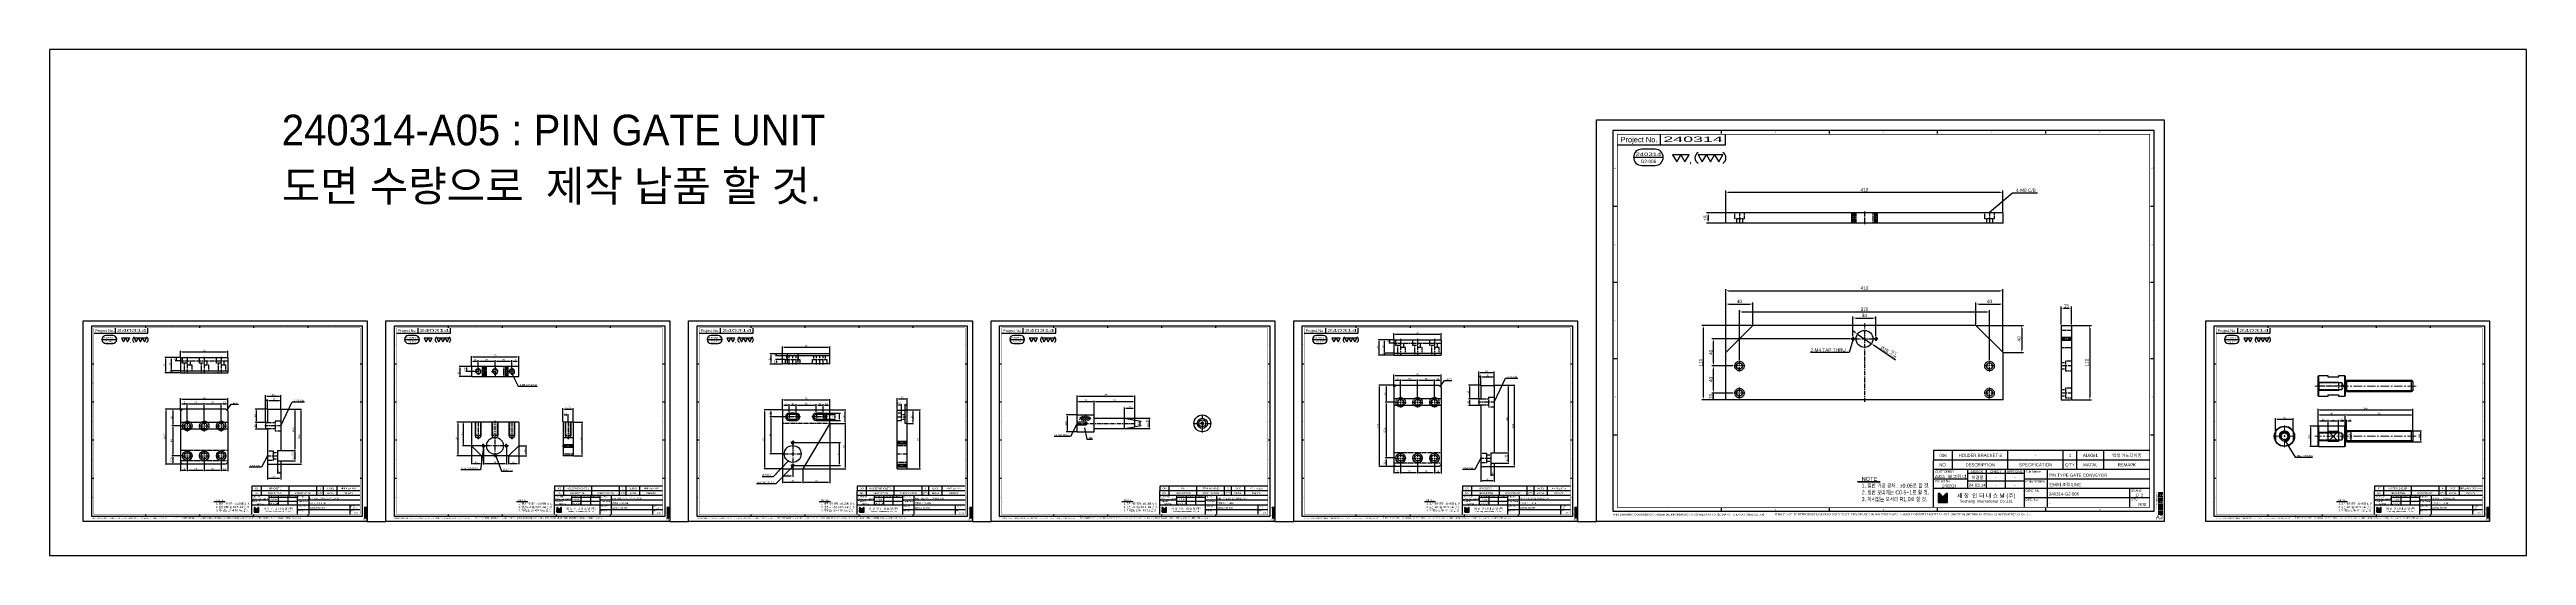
# Model space of a CAD drawing. Header units: inches. Extents: x 0 to 77285, y -118 to 40065.
# Drawn here: x 71242 to 74908, y 19693 to 20441 of the extents above; entities that cross this region are included whole.
import ezdxf
from ezdxf.enums import TextEntityAlignment as Align

# ---------------------------------------------------------------- set-up
doc = ezdxf.new("R2010")
doc.units = ezdxf.units.IN
doc.header["$LTSCALE"] = 5
doc.header["$MEASUREMENT"] = 0
for name, pattern in [('CENTER', [2, 1.25, -0.25, 0.25, -0.25]), ('CENTERX2', [4, 2.5, -0.5, 0.5, -0.5]), ('HIDDEN', [0.375, 0.25, -0.125]), ('PHANTOM', [2.5, 1.25, -0.25, 0.25, -0.25, 0.25, -0.25])]:
    doc.linetypes.add(name, pattern=pattern)
for name, color, linetype in [('11', 1, 'CENTER'), ('22', 2, 'HIDDEN'), ('44', 4, 'Continuous'), ('55', 5, 'Continuous'), ('66', 6, 'PHANTOM'), ('77', 40, 'HIDDEN'), ('99', 181, 'Continuous'), ('A', 8, 'Continuous'), ('B', 123, 'Continuous'), ('CENTER', 1, 'CENTER'), ('D', 3, 'Continuous'), ('G', 231, 'Continuous'), ('T', 3, 'Continuous'), ('VV', 1, 'Continuous'), ('Y', 60, 'Continuous')]:
    doc.layers.add(name, color=color, linetype=linetype)
doc.layers.add('33', color=3, linetype='PHANTOM', lineweight=9)
doc.layers.add('88', color=35, linetype='Continuous', lineweight=5)
doc.styles.add('SCI', font='')
doc.styles.get('SCI').set_extended_font_data('Gulim')
doc.dimstyles.new('SCH', dxfattribs={"dimtxt": 2.5, "dimasz": 2, "dimexe": 1.25, "dimexo": 0.625, "dimtad": 1, "dimdec": 8, "dimtxsty": 'SCI', "dimcen": 2.5, "dimclrd": 4, "dimclre": 4, "dimclrt": 7, "dimadec": 8, "dimazin": 2, "dimtfac": 1, "dimtdec": 8, "dimtmove": 0, "dimatfit": 3, "dimfxl": 1, "dimarcsym": 0})

# ---------------------------------------------------------------- blocks, each defined once
blk = doc.blocks.new('J2')
for p, q in [((0, 2.25), (-2.6, 2.25)), ((-2.6, 2.25), (-1.3, 0)), ((-1.3, 0), (0, 2.25)), ((2.6, 2.25), (0, 2.25)), ((0, 2.25), (1.3, 0)), ((1.3, 0), (2.6, 2.25))]:
    blk.add_line(p, q)
blk = doc.blocks.new('J3')
for p, q in [((-3.9, 2.25), (-2.6, 0)), ((-1.3, 2.25), (-3.9, 2.25)), ((-2.6, 0), (-1.3, 2.25)), ((-1.3, 2.25), (0, 0)), ((1.3, 2.25), (-1.3, 2.25)), ((0, 0), (1.3, 2.25)), ((1.3, 2.25), (2.6, 0)), ((3.9, 2.25), (1.3, 2.25)), ((2.6, 0), (3.9, 2.25))]:
    blk.add_line(p, q)
blk = doc.blocks.new('A$C645fd8c3')
at = {"linetype": 'Continuous'}
h = blk.add_hatch(dxfattribs=at)
h.set_pattern_fill('ANSI31', color=5, scale=0.563055, style=0)
h.set_pattern_definition([(45, (-482.600826, -378.99261), (-0.04976753, 0.04976753), [])])
h.paths.add_polyline_path([(259.7, -279.3), (259.7, -276.2), (258.7, -276.2), (256.3, -278.6), (254, -276.2), (253, -276.2), (253, -279.3)])
h.paths.add_polyline_path([(253, -279.8), (253, -282.9), (259.7, -282.9), (259.7, -279.8)])
at = {"color": 2}
for p, q in [((12.5, -289.5), (12.5, -7.5)), ((12.5, -7.5), (412.5, -7.5)), ((92.5, -10), (92.5, -7.5)), ((172.5, -10), (172.5, -7.5)), ((252.5, -10), (252.5, -7.5)), ((332.5, -10), (332.5, -7.5)), ((412.5, -7.5), (412.5, -289.5)), ((15, -63.9), (12.5, -63.9)), ((412.5, -63.9), (410, -63.9)), ((15, -120.3), (12.5, -120.3)), ((412.5, -120.3), (410, -120.3)), ((15, -176.7), (12.5, -176.7)), ((412.5, -176.7), (410, -176.7)), ((15, -233.1), (12.5, -233.1)), ((412.5, -233.1), (410, -233.1)), ((412.5, -289.5), (12.5, -289.5)), ((92.5, -289.5), (92.5, -287)), ((172.5, -289.5), (172.5, -287)), ((252.5, -289.5), (252.5, -287)), ((332.5, -289.5), (332.5, -287))]:
    blk.add_line(p, q, dxfattribs=at)
at = {"color": 40}
for p, q in [((47.5, -18.5), (47.5, -10.5)), ((95.5, -18.5), (95.5, -10.5))]:
    blk.add_line(p, q, dxfattribs=at)
at = {"color": 7, "linetype": 'Continuous'}
blk.add_line((27.5, -27.6), (49.5, -27.6), dxfattribs=at)
for p, q in [((409.5, -244.5), (249.5, -244.5)), ((249.5, -244.5), (249.5, -251.5)), ((249.5, -286.5), (249.5, -251.5)), ((409.5, -251.5), (249.5, -251.5)), ((409.5, -258.5), (249.5, -258.5)), ((316.5, -261.5), (274.5, -261.5)), ((316.5, -267), (274.5, -267)), ((316.5, -258.5), (316.5, -286.5)), ((415.6, -275.4), (419.2, -275.4))]:
    blk.add_line(p, q)
at = {"color": 3}
for p, q in [((263.5, -251.5), (263.5, -244.5)), ((263.5, -258.5), (263.5, -251.5)), ((304.5, -251.5), (304.5, -244.5)), ((304.5, -258.5), (304.5, -251.5)), ((345.5, -251.5), (345.5, -244.5)), ((345.5, -258.5), (345.5, -251.5)), ((355.5, -251.5), (355.5, -244.5)), ((355.5, -258.5), (355.5, -251.5)), ((375.5, -251.5), (375.5, -244.5)), ((375.5, -258.5), (375.5, -251.5)), ((274.5, -265.5), (249.5, -265.5)), ((409.5, -272.5), (249.5, -272.5)), ((274.5, -258.5), (274.5, -272.5)), ((288.5, -258.5), (288.5, -272.5)), ((302.5, -258.5), (302.5, -272.5)), ((409.6, -265.5), (316.5, -265.5)), ((333.5, -258.5), (333.5, -286.5)), ((409.6, -279.5), (316.5, -279.5))]:
    blk.add_line(p, q, dxfattribs=at)
at = {"color": 5, "linetype": 'Continuous'}
for p, q in [((253, -276.2), (253, -279.3)), ((254, -276.2), (253, -276.2)), ((259.7, -279.3), (253, -279.3)), ((253, -279.8), (253, -282.9)), ((259.7, -279.8), (253, -279.8)), ((253, -282.9), (259.7, -282.9)), ((254, -276.2), (256.3, -278.6)), ((258.7, -276.2), (256.3, -278.6)), ((259.7, -276.2), (258.7, -276.2)), ((259.7, -279.3), (259.7, -276.2)), ((259.7, -282.9), (259.7, -279.8))]:
    blk.add_line(p, q, dxfattribs=at)
at = {"color": 40, "const_width": 0.5}
blk.add_lwpolyline([(15.5, -286.5), (15.5, -10.5), (409.5, -10.5), (409.5, -286.5)], close=True, dxfattribs=at)
at = {"color": 40}
blk.add_lwpolyline([(15.5, -18.5), (95.5, -18.5)], dxfattribs=at)
blk.add_lwpolyline([(33.5, -21.6, 1), (33.5, -33.6), (43.5, -33.6, 1), (43.5, -21.6)], format="xyb", close=True)
at = {"const_width": 0.257}
blk.add_lwpolyline([(193.3, -268), (209.9, -268)], dxfattribs=at)
at = {"color": 3}
blk.add_lwpolyline([(193.3, -267.4), (209.9, -267.4)], dxfattribs=at)
for centre, start, end in [((77.6, -28), 120, 240), ((91.2, -28), 300, 60)]:
    blk.add_arc(centre, 4.69, start, end)
at = {"layer": '11'}
blk.add_line((415.6, -276.4), (419.2, -276.4), dxfattribs=at)
at = {"layer": '22'}
blk.add_line((415.6, -277.4), (419.2, -277.4), dxfattribs=at)
at = {"layer": '33'}
blk.add_line((415.6, -278.4), (419.2, -278.4), dxfattribs=at)
at = {"layer": '44'}
blk.add_line((415.6, -279.4), (419.2, -279.4), dxfattribs=at)
at = {"layer": '55'}
blk.add_line((415.6, -280.4), (419.2, -280.4), dxfattribs=at)
at = {"layer": '66'}
blk.add_line((415.6, -281.4), (419.2, -281.4), dxfattribs=at)
at = {"layer": '77'}
blk.add_line((415.6, -282.4), (419.2, -282.4), dxfattribs=at)
at = {"layer": '88'}
blk.add_line((415.6, -283.4), (419.2, -283.4), dxfattribs=at)
at = {"layer": '99'}
blk.add_line((415.6, -284.4), (419.2, -284.4), dxfattribs=at)
at = {"layer": 'A'}
blk.add_line((415.6, -285.4), (419.2, -285.4), dxfattribs=at)
at = {"layer": 'B'}
blk.add_line((415.6, -286.4), (419.2, -286.4), dxfattribs=at)
at = {"layer": 'D'}
blk.add_line((415.6, -287.4), (419.2, -287.4), dxfattribs=at)
at = {"layer": 'Defpoints', "color": 1}
blk.add_lwpolyline([(0, -297), (0, 0), (420, 0), (420, -297)], close=True, dxfattribs=at)
at = {"layer": 'G'}
blk.add_line((415.6, -288.4), (419.2, -288.4), dxfattribs=at)
at = {"layer": 'T'}
for p, q in [((394.5, -272.5), (394.5, -286.5)), ((415.6, -289.4), (419.2, -289.4))]:
    blk.add_line(p, q, dxfattribs=at)
at = {"layer": 'VV'}
blk.add_line((415.6, -291.4), (419.2, -291.4), dxfattribs=at)
at = {"layer": 'Y'}
blk.add_line((415.6, -290.4), (419.2, -290.4), dxfattribs=at)
at = {"xscale": 2.34375, "yscale": 2.34375, "zscale": 2.34375}
for name, p in [('J2', (62.5, -31)), ('J3', (84.4, -31))]:
    blk.add_blockref(name, p, dxfattribs=at)
at = {"style": 'SCI'}
for s, height, p in [('Project No.', 4, (31.5, -14.5)), (',', 5.86, (69.6, -29.1)), ('NO.', 2.31, (256.5, -255)), ('DESCRIPTION', 2.308, (284, -255)), ('SPECIFICATION', 2.308, (325, -255)), ("Q'TY", 2.31, (350.5, -255)), ('MATAL', 2.31, (365.5, -255)), ('REMAPK', 2.31, (392.5, -255)), ('DESIGN', 1.73, (281.5, -260)), ('이경중', 2.31, (282, -264.4)), ('CHECK', 1.73, (295.5, -260)), ('-', 2.31, (295.5, -264.2)), ('APPROVE', 1.73, (309.5, -260)), ('-', 2.31, (309.5, -264.2)), ('세 창  인 터 내 쇼 날 (주)', 3.03, (288.4, -277.8)), ('Sechang  International  Co.,Ltd.', 2.02, (288.7, -281.9)), ('0', 0.6, (414.6, -275.4))]:
    blk.add_text(s, height=height, dxfattribs=at).set_placement(p, align=Align.MIDDLE_CENTER)
at = {"color": 2, "style": 'SCI'}
for s, p in [('1', (52.5, -8.8)), ('2', (132.5, -8.8)), ('3', (212.5, -8.8)), ('4', (292.5, -8.8)), ('5', (372.5, -8.8)), ('A', (13.8, -35.7)), ('A', (411.2, -35.7)), ('B', (13.8, -92.1)), ('B', (411.2, -92.1)), ('C', (13.8, -148.5)), ('C', (411.2, -148.5)), ('D', (13.8, -204.9)), ('D', (411.2, -204.9)), ('E', (13.8, -261.3)), ('E', (411.2, -261.3)), ('E', (411.2, -261.3)), ('1', (52.5, -288.2)), ('2', (132.5, -288.2)), ('3', (212.5, -288.2)), ('4', (292.5, -288.2)), ('5', (372.5, -288.2))]:
    blk.add_text(s, height=1, dxfattribs=at).set_placement(p, align=Align.MIDDLE_CENTER)
at = {"style": 'SCI'}
for s, height, p in [('Project No.', 1.731, (250.5, -267)), ('CUSTOMER', 1.73, (250.7, -260)), ('Sub Name', 1.73, (317.5, -260)), ('Project Name', 1.731, (317.5, -267)), ('DWG. No.', 1.73, (317.5, -274)), ('SCALE', 1.73, (395.5, -274)), ('REF. No.', 1.73, (317.5, -281)), ('REV.', 1.73, (395.5, -281))]:
    blk.add_text(s, height=height, dxfattribs=at).set_placement(p, align=Align.MIDDLE_LEFT)
at = {"color": 40, "style": 'SCI'}
for s, p in [('-', (295.5, -269.7)), ('-', (309.5, -269.7)), ('1/', (400.1, -277.3))]:
    blk.add_text(s, height=2.31, dxfattribs=at).set_placement(p, align=Align.MIDDLE_CENTER)
at = {"color": 3, "linetype": 'Continuous', "style": 'SCI'}
for s, p in [('THIS DRAWING CONTAINS CONFIDENTIAL INFORMATION PROPRIETARY TO SECHANG INTERNATIONAL Co., Ltd  ', (12.1, -292.5)), ('IT MUST NOT BE REPRODUCED OR DISCLOSED TO OTHERS OR USED IN ANY OTHER WAY IN WHOLE OR PART EXCEPT AN AUTHORIZED IN WRITING BY SECHANG INTERNATIONAL Co., Ltd.', (131.9, -292.4))]:
    blk.add_text(s, height=1.5, dxfattribs=at).set_placement(p)
at = {"color": 2, "style": 'SCI'}
blk.add_text('A3', height=3, dxfattribs=at).set_placement((419.1, -296.1), align=Align.BOTTOM_RIGHT)
at = {"color": 40, "insert": (196.3, -263.9), "char_height": 3, "attachment_point": 1, "style": 'SCI'}
blk.add_mtext_dynamic_manual_height_columns('NOTE{\\W0.8;\\P1. 일반 가공 공차 : %%P0.05로 할 것.\\P2. 일반 모따기는 C0.5~1로 할 것.\\P3. 지시없는 모서리 R1.0로 할 것.}', width=205.982, gutter_width=1.29, heights=[0], dxfattribs=at)
at = {"layer": '11', "style": 'SCI'}
blk.add_text('11', height=0.6, dxfattribs=at).set_placement((414.6, -276.4), align=Align.MIDDLE_CENTER)
at = {"layer": '22', "style": 'SCI'}
blk.add_text('22', height=0.6, dxfattribs=at).set_placement((414.6, -277.4), align=Align.MIDDLE_CENTER)
at = {"layer": '33', "style": 'SCI'}
blk.add_text('33', height=0.6, dxfattribs=at).set_placement((414.6, -278.4), align=Align.MIDDLE_CENTER)
at = {"layer": '44', "style": 'SCI'}
blk.add_text('44', height=0.6, dxfattribs=at).set_placement((414.6, -279.4), align=Align.MIDDLE_CENTER)
at = {"layer": '55', "style": 'SCI'}
blk.add_text('55', height=0.6, dxfattribs=at).set_placement((414.6, -280.4), align=Align.MIDDLE_CENTER)
at = {"layer": '66', "style": 'SCI'}
blk.add_text('66', height=0.6, dxfattribs=at).set_placement((414.6, -281.4), align=Align.MIDDLE_CENTER)
at = {"layer": '77', "style": 'SCI'}
blk.add_text('77', height=0.6, dxfattribs=at).set_placement((414.6, -282.4), align=Align.MIDDLE_CENTER)
at = {"layer": '88', "style": 'SCI'}
blk.add_text('88', height=0.6, dxfattribs=at).set_placement((414.6, -283.4), align=Align.MIDDLE_CENTER)
at = {"layer": '99', "style": 'SCI'}
blk.add_text('99', height=0.6, dxfattribs=at).set_placement((414.6, -284.4), align=Align.MIDDLE_CENTER)
at = {"layer": 'A', "style": 'SCI'}
blk.add_text('A', height=0.6, dxfattribs=at).set_placement((414.6, -285.4), align=Align.MIDDLE_CENTER)
at = {"layer": 'B', "style": 'SCI'}
blk.add_text('B', height=0.6, dxfattribs=at).set_placement((414.6, -286.4), align=Align.MIDDLE_CENTER)
at = {"layer": 'D', "style": 'SCI'}
blk.add_text('D', height=0.6, dxfattribs=at).set_placement((414.6, -287.4), align=Align.MIDDLE_CENTER)
at = {"layer": 'G', "style": 'SCI'}
blk.add_text('G', height=0.6, dxfattribs=at).set_placement((414.6, -288.4), align=Align.MIDDLE_CENTER)
at = {"layer": 'T', "style": 'SCI'}
blk.add_text('T', height=0.6, dxfattribs=at).set_placement((414.6, -289.4), align=Align.MIDDLE_CENTER)
at = {"layer": 'VV', "style": 'SCI'}
blk.add_text('V', height=0.6, dxfattribs=at).set_placement((414.6, -291.4), align=Align.MIDDLE_CENTER)
at = {"layer": 'Y', "style": 'SCI'}
blk.add_text('Y', height=0.6, dxfattribs=at).set_placement((414.6, -290.4), align=Align.MIDDLE_CENTER)
blk = doc.blocks.new('A$C880a0e14')
for p, q in [((-35, 0), (35, 0)), ((-35, 0), (-35, -23)), ((-35, -20), (35, -20)), ((-35, -23), (35, -23)), ((35, 0), (35, -23))]:
    blk.add_line(p, q)
at = {"layer": '11'}
for p, q in [((-25, 1), (-25, -24)), ((0, 1), (0, -24)), ((25, 1), (25, -24))]:
    blk.add_line(p, q, dxfattribs=at)
at = {"layer": '22'}
for p, q in [((-32, -8.6), (-32, 0)), ((-25, -8.6), (-32, -8.6)), ((-29.5, -8.6), (-29.5, -23)), ((-7, -8.6), (-7, 0)), ((0, -8.6), (-7, -8.6)), ((-4.5, -8.6), (-4.5, -23)), ((18, -8.6), (18, 0)), ((25, -8.6), (18, -8.6)), ((20.5, -8.6), (20.5, -23))]:
    blk.add_line(p, q, dxfattribs=at)
at = {"layer": '77'}
for p, q in [((-35, -5), (35, -5)), ((-18, -11.4), (-25, -11.4)), ((-20.5, -11.4), (-20.5, -5)), ((-18, -20), (-18, -11.4)), ((7, -11.4), (0, -11.4)), ((4.5, -11.4), (4.5, -5)), ((7, -20), (7, -11.4)), ((32, -11.4), (25, -11.4)), ((29.5, -11.4), (29.5, -5)), ((32, -20), (32, -11.4))]:
    blk.add_line(p, q, dxfattribs=at)
blk = doc.blocks.new('A$C8375b335')
for radius in [12.5, 7.5, 5]:
    blk.add_circle((0, 0), radius)
at = {"layer": '11'}
for p, q in [((-13.5, 0), (13.5, 0)), ((0, -13.5), (0, 13.5))]:
    blk.add_line(p, q, dxfattribs=at)
at = {"layer": '22'}
blk.add_circle((0, 0), 1.62, dxfattribs=at)
at = {"layer": 'T'}
blk.add_arc((0, 0), 2, 255, 165, dxfattribs=at)
blk = doc.blocks.new('A$C4b9b7737')
for p, q in [((-50, 12), (-50, -3)), ((-50, 12), (20, 12)), ((-50, 0), (20, 0)), ((20, 12), (20, -3)), ((-50, -3), (20, -3))]:
    blk.add_line(p, q)
at = {"layer": '11'}
for p, q in [((-40, 13, 0), (-40, -1, 0)), ((-35, 13, 0), (-35, -1, 0)), ((-30, 13, 0), (-30, -1, 0)), ((0, 13, 0), (0, -1, 0)), ((5, 13, 0), (5, -1, 0)), ((10, 13, 0), (10, -1, 0))]:
    blk.add_line(p, q, dxfattribs=at)
at = {"layer": '22'}
for p, q in [((-45.5, 5.5, 0), (-45.5, 12, 0)), ((-24.5, 5.5, 0), (-45.5, 5.5, 0)), ((-43.5, 5.5, 0), (-43.5, 0, 0)), ((-26.5, 5.5, 0), (-26.5, 0, 0)), ((-24.5, 12, 0), (-24.5, 5.5, 0)), ((-5.5, 5.5, 0), (-5.5, 12, 0)), ((15.5, 5.5, 0), (-5.5, 5.5, 0)), ((-3.5, 5.5, 0), (-3.5, 0, 0)), ((13.5, 5.5, 0), (13.5, 0, 0)), ((15.5, 12, 0), (15.5, 5.5, 0))]:
    blk.add_line(p, q, dxfattribs=at)
at = {"layer": '77'}
for p, q in [((-2.5, -3, 0), (-2.5, 12, 0)), ((12.5, 12, 0), (12.5, -3, 0))]:
    blk.add_line(p, q, dxfattribs=at)
blk = doc.blocks.new('A$Cbbef76d3')
for p, q in [((20, 0), (0, 0)), ((0, 0), (0, -61.5)), ((20, 0), (20, -20)), ((20, -20), (23, -20)), ((20, -30), (23, -30)), ((20, -30), (20, -81.5)), ((23, -20), (23, -30)), ((5, -61.5), (0, -61.5)), ((5, -61.5), (5, -76.5)), ((5, -76.5), (0, -76.5)), ((0, -76.5), (0, -81.5)), ((20, -81.5), (0, -81.5))]:
    blk.add_line(p, q)
at = {"layer": '11'}
for p, q in [((-1, -25), (24, -25)), ((21, -69), (4, -69))]:
    blk.add_line(p, q, dxfattribs=at)
at = {"layer": '22'}
for p, q in [((0, -18), (8.6, -18)), ((8.6, -32), (0, -32)), ((8.6, -18), (8.6, -32)), ((8.6, -20.5), (23, -20.5)), ((8.6, -29.5), (23, -29.5)), ((11.4, -64.5), (5, -64.5)), ((20, -62), (11.4, -62)), ((11.4, -62), (11.4, -76)), ((11.4, -73.5), (5, -73.5)), ((11.4, -76), (20, -76))]:
    blk.add_line(p, q, dxfattribs=at)
blk = doc.blocks.new('A$C09301a60')
for p, q in [((-32, 9), (-32, -21)), ((55, 9), (-32, 9)), ((55, -61, 0), (55, 9)), ((35, -61, 0), (-32, -21)), ((35, -61, 0), (55, -61, 0))]:
    blk.add_line(p, q)
at = {"elevation": 0}
for points in [[(39.5, -11, 1), (50.5, -11), (50.5, -1, 1), (39.5, -1)], [(41.5, -11, 1), (48.5, -11), (48.5, -1, 1), (41.5, -1)], [(39.5, -51, 1), (50.5, -51), (50.5, -41, 1), (39.5, -41)], [(41.5, -51, 1), (48.5, -51), (48.5, -41, 1), (41.5, -41)]]:
    blk.add_lwpolyline(points, format="xyb", close=True, dxfattribs=at)
for centre, radius in [((-10, -6), 12.5), ((-27, -6, 0), 1.62), ((7, -6, 0), 1.62)]:
    blk.add_circle(centre, radius)
at = {"layer": '11'}
for p, q in [((-10, 7.5), (-10, -19.5)), ((45, -17.5), (45, 5.5)), ((-24, -6, 0), (-30, -6, 0)), ((-27, -9, 0), (-27, -3, 0)), ((3.5, -6), (-23.5, -6)), ((10, -6, 0), (4, -6, 0)), ((7, -9, 0), (7, -3, 0)), ((51.5, -1), (38.5, -1)), ((51.5, -11), (38.5, -11)), ((45, -57.5), (45, -34.5)), ((51.5, -41), (38.5, -41)), ((51.5, -51), (38.5, -51))]:
    blk.add_line(p, q, dxfattribs=at)
at = {"layer": '22'}
blk.add_line((35, -61, 0), (35, 9), dxfattribs=at)
at = {"layer": 'T'}
for centre in [(-27, -6, 0), (7, -6, 0)]:
    blk.add_arc(centre, 2, 75, 345, dxfattribs=at)
blk = doc.blocks.new('A$Cae29cbc6')
for p, q in [((10, 0), (10, -15)), ((10, 0), (120, 0)), ((10, -15), (120, -15)), ((120, 0), (120, -15))]:
    blk.add_line(p, q)
at = {"layer": '11'}
for p, q in [((30.1, -16), (30.1, 1)), ((70, -16), (70, 1)), ((110, -16), (110, 1))]:
    blk.add_line(p, q, dxfattribs=at)
at = {"layer": '22'}
for p, q in [((17.6, -15), (17.6, 0)), ((28.5, -15), (28.5, 0)), ((31.7, -15), (31.7, 0)), ((42.6, 0), (42.6, -15)), ((65.5, -6.4), (65.5, 0)), ((74.5, -6.4), (74.5, 0)), ((63, -15), (63, -6.4)), ((63, -6.4), (77, -6.4)), ((77, -6.4), (77, -15)), ((103, -15), (103, -6.4)), ((103, -6.4), (117, -6.4)), ((105.5, -6.4), (105.5, 0)), ((114.5, -6.4), (114.5, 0)), ((117, -6.4), (117, -15))]:
    blk.add_line(p, q, dxfattribs=at)
at = {"layer": 'T'}
for p, q in [((28.1, -15), (28.1, 0)), ((32.1, -15), (32.1, 0))]:
    blk.add_line(p, q, dxfattribs=at)
blk = doc.blocks.new('A$Cf7c8dc8a')
at = {"layer": '33'}
h = blk.add_hatch(dxfattribs=at)
h.set_pattern_fill('NET', color=256, scale=20, angle=-45)
h.set_pattern_definition([(315, (-19888.0082, 60077.531), (1.76776695, 1.76776695), []), (45, (-19888.0082, 60077.531), (-1.76776695, 1.76776695), [])])
edge = h.paths.add_edge_path()
edge.add_ellipse((7.3, 13.4), major_axis=(0, 8.88), ratio=0.409244, start_angle=0, end_angle=360)
for p, q in [((-12.5, 25), (-12.5, 0)), ((-12.5, 25), (12.5, 25)), ((-12.5, 0), (12.5, 0)), ((-7.5, 0), (-7.5, -45)), ((7.5, 0), (7.5, -45)), ((12.5, 25), (12.5, 0)), ((-7.5, -45), (7.5, -45, 0)), ((-7.5, -45), (-4.9, -60)), ((-4.9, -60), (4.9, -60)), ((7.5, -45), (4.9, -60))]:
    blk.add_line(p, q)
at = {"layer": '11'}
blk.add_line((0, 26), (0, -61), dxfattribs=at)
at = {"layer": '22'}
for p, q in [((2.5, 13), (-2.5, 13)), ((-2.1, 11.4), (-2.1, 25)), ((0, 10.2), (-2.1, 11.4)), ((2.1, 11.4), (-2.1, 11.4)), ((2.1, 11.4), (0, 10.2)), ((2.1, 25), (2.1, 11.4))]:
    blk.add_line(p, q, dxfattribs=at)
at = {"layer": 'T'}
for p, q in [((-2.5, 13), (-2.5, 25)), ((-2.1, 12.2), (-2.5, 13)), ((2.5, 13), (2.1, 12.2)), ((2.5, 25), (2.5, 13))]:
    blk.add_line(p, q, dxfattribs=at)
blk = doc.blocks.new('A$Ca68f7a3e')
for p, q in [((0, -3, 0), (3, 0)), ((67, 0), (3, 0)), ((67, 0), (70, -3, 0)), ((0, -3, 0), (0, -78.5, 0)), ((70, -20), (0, -20)), ((70, -30), (0, -30)), ((70, -3, 0), (70, -78.5, 0)), ((0, -78.5, 0), (3, -81.5)), ((67, -81.5), (3, -81.5)), ((67, -81.5), (70, -78.5, 0))]:
    blk.add_line(p, q)
for centre, radius in [((10, -25), 4.5), ((35, -25, 0), 4.5), ((60, -25), 4.5), ((10, -69, 0), 7), ((10, -69, 0), 4.5), ((35, -69, 0), 7), ((35, -69, 0), 4.5), ((60, -69, 0), 7), ((60, -69, 0), 4.5)]:
    blk.add_circle(centre, radius)
at = {"layer": '11'}
for p, q in [((2, -25), (18, -25)), ((10, -17), (10, -33)), ((27, -25, 0), (43, -25, 0)), ((35, -17, 0), (35, -33, 0)), ((52, -25), (68, -25)), ((60, -17), (60, -33)), ((2, -69, 0), (18, -69, 0)), ((10, -61, 0), (10, -77, 0)), ((27, -69, 0), (43, -69, 0)), ((35, -61, 0), (35, -77, 0)), ((52, -69, 0), (68, -69, 0)), ((60, -61, 0), (60, -77, 0))]:
    blk.add_line(p, q, dxfattribs=at)
at = {"layer": '22'}
for p, q in [((70, -61.5), (0, -61.5)), ((70, -76.5), (0, -76.5))]:
    blk.add_line(p, q, dxfattribs=at)
for centre in [(10, -25), (35, -25, 0), (60, -25)]:
    blk.add_circle(centre, 7, dxfattribs=at)
blk = doc.blocks.new('A$C2da63f21')
for p, q in [((35, 7.5, 0), (-35, 7.5, 0)), ((-35, 7.5, 0), (-35, -7.5)), ((35, -7.5), (35, 7.5, 0)), ((-35, -7.5), (35, -7.5))]:
    blk.add_line(p, q)
for centre in [(-25, 0), (0, 0), (25, 0)]:
    blk.add_circle(centre, 3.32)
at = {"layer": '11'}
for p, q in [((-30, 0), (-20, 0)), ((-25, 5), (-25, -5)), ((-17, 8.5), (-17, -8.5)), ((-5, 0), (5, 0)), ((0, 8.5, 0), (0, -8.5, 0)), ((17, 8.5), (17, -8.5)), ((20, 0), (30, 0)), ((25, 5), (25, -5))]:
    blk.add_line(p, q, dxfattribs=at)
at = {"layer": '22'}
for p, q in [((-18.6, 7.5), (-18.6, -7.5)), ((-15.4, 7.5), (-15.4, -7.5)), ((-12.5, -7.5), (-12.5, 7.5)), ((12.5, 7.5), (12.5, -7.5)), ((15.4, 7.5), (15.4, -7.5)), ((18.6, 7.5), (18.6, -7.5))]:
    blk.add_line(p, q, dxfattribs=at)
at = {"layer": 'T'}
for p, q in [((-19, 7.5), (-19, -7.5)), ((-15, 7.5), (-15, -7.5)), ((15, 7.5), (15, -7.5)), ((19, 7.5), (19, -7.5))]:
    blk.add_line(p, q, dxfattribs=at)
for centre in [(-25, 0), (0, 0), (25, 0)]:
    blk.add_arc(centre, 4, 255, 165, dxfattribs=at)
blk = doc.blocks.new('*D1701')
at = {"color": 4, "lineweight": -2, "transparency": 16777216}
for p, q in [((71438.5, 19909.2), (71423.3, 19909.2)), ((71424.5, 19907.2), (71424.5, 19886.2)), ((71437.5, 19884.2), (71423.3, 19884.2))]:
    blk.add_line(p, q, dxfattribs=at)
at = {"color": 4, "transparency": 16777216}
for points in [[(71424.2, 19907.2), (71424.9, 19907.2), (71424.5, 19909.2)], [(71424.2, 19886.2), (71424.9, 19886.2), (71424.5, 19884.2)]]:
    blk.add_solid(points, dxfattribs=at)
at = {"layer": 'Defpoints', "color": 0, "transparency": 16777216}
for p in [(71439.1, 19909.2), (71424.5, 19884.2), (71438.1, 19884.2)]:
    blk.add_point(p, dxfattribs=at)
at = {"color": 7, "transparency": 16777216, "insert": (71422.6, 19896.7), "char_height": 2.5, "attachment_point": 5, "rotation": 90, "style": 'SCI'}
blk.add_mtext('25', dxfattribs=at)
blk = doc.blocks.new('*D1702')
at = {"color": 4, "lineweight": -2, "transparency": 16777216}
for p, q in [((71437.5, 19884.2), (71423.3, 19884.2)), ((71424.5, 19882.2), (71424.5, 19842.2)), ((71437.5, 19840.2), (71423.3, 19840.2))]:
    blk.add_line(p, q, dxfattribs=at)
at = {"color": 4, "transparency": 16777216}
for points in [[(71424.2, 19882.2), (71424.9, 19882.2), (71424.5, 19884.2)], [(71424.2, 19842.2), (71424.9, 19842.2), (71424.5, 19840.2)]]:
    blk.add_solid(points, dxfattribs=at)
at = {"layer": 'Defpoints', "color": 0, "transparency": 16777216}
for p in [(71438.1, 19884.2), (71424.5, 19840.2), (71438.1, 19840.2, 0)]:
    blk.add_point(p, dxfattribs=at)
at = {"color": 7, "transparency": 16777216, "insert": (71422.6, 19862.2), "char_height": 2.5, "attachment_point": 5, "rotation": 90, "style": 'SCI'}
blk.add_mtext('44', dxfattribs=at)
blk = doc.blocks.new('*D1703')
at = {"color": 4, "lineweight": -2, "transparency": 16777216}
for p, q in [((71437.5, 19840.2), (71423.3, 19840.2)), ((71424.5, 19838.2), (71424.5, 19829.7)), ((71438.5, 19827.7), (71423.3, 19827.7))]:
    blk.add_line(p, q, dxfattribs=at)
at = {"color": 4, "transparency": 16777216}
for points in [[(71424.2, 19838.2), (71424.9, 19838.2), (71424.5, 19840.2)], [(71424.2, 19829.7), (71424.9, 19829.7), (71424.5, 19827.7)]]:
    blk.add_solid(points, dxfattribs=at)
at = {"layer": 'Defpoints', "color": 0, "transparency": 16777216}
for p in [(71438.1, 19840.2, 0), (71424.5, 19827.7), (71439.1, 19827.7)]:
    blk.add_point(p, dxfattribs=at)
at = {"color": 7, "transparency": 16777216, "insert": (71422.5, 19834), "char_height": 2.5, "attachment_point": 5, "rotation": 90, "style": 'SCI'}
blk.add_mtext('12,5', dxfattribs=at)
blk = doc.blocks.new('*D1704')
at = {"color": 4, "lineweight": -2, "transparency": 16777216}
for p, q in [((71438.5, 19909.2), (71413.6, 19909.2)), ((71414.8, 19829.7), (71414.8, 19907.2)), ((71438.5, 19827.7), (71413.6, 19827.7))]:
    blk.add_line(p, q, dxfattribs=at)
at = {"color": 4, "transparency": 16777216}
for points in [[(71414.5, 19907.2), (71415.2, 19907.2), (71414.8, 19909.2)], [(71414.5, 19829.7), (71415.2, 19829.7), (71414.8, 19827.7)]]:
    blk.add_solid(points, dxfattribs=at)
at = {"layer": 'Defpoints', "color": 0, "transparency": 16777216}
for p in [(71414.8, 19909.2), (71439.1, 19909.2), (71439.1, 19827.7)]:
    blk.add_point(p, dxfattribs=at)
at = {"color": 7, "transparency": 16777216, "insert": (71412.8, 19868.5), "char_height": 2.5, "attachment_point": 5, "rotation": 90, "style": 'SCI'}
blk.add_mtext('81,5', dxfattribs=at)
blk = doc.blocks.new('*D1705')
at = {"color": 4, "lineweight": -2, "transparency": 16777216}
for p, q in [((71436.1, 19906.8), (71436.1, 19918.1)), ((71438.1, 19916.8), (71444.1, 19916.8)), ((71446.1, 19892.8), (71446.1, 19918.1))]:
    blk.add_line(p, q, dxfattribs=at)
at = {"color": 4, "transparency": 16777216}
for points in [[(71438.1, 19917.2), (71438.1, 19916.5), (71436.1, 19916.8)], [(71444.1, 19917.2), (71444.1, 19916.5), (71446.1, 19916.8)]]:
    blk.add_solid(points, dxfattribs=at)
at = {"layer": 'Defpoints', "color": 0, "transparency": 16777216}
for p in [(71436.1, 19906.2, 0), (71446.1, 19916.8), (71446.1, 19892.2)]:
    blk.add_point(p, dxfattribs=at)
at = {"color": 7, "transparency": 16777216, "insert": (71441.1, 19918.7), "char_height": 2.5, "attachment_point": 5, "style": 'SCI'}
blk.add_mtext('10', dxfattribs=at)
blk = doc.blocks.new('*D1706')
at = {"color": 4, "lineweight": -2, "transparency": 16777216}
for p, q in [((71446.1, 19892.8), (71446.1, 19918.1)), ((71448.1, 19916.8), (71469.1, 19916.8)), ((71471.1, 19892.8), (71471.1, 19918.1))]:
    blk.add_line(p, q, dxfattribs=at)
at = {"color": 4, "transparency": 16777216}
for points in [[(71448.1, 19917.2), (71448.1, 19916.5), (71446.1, 19916.8)], [(71469.1, 19917.2), (71469.1, 19916.5), (71471.1, 19916.8)]]:
    blk.add_solid(points, dxfattribs=at)
at = {"layer": 'Defpoints', "color": 0, "transparency": 16777216}
for p in [(71471.1, 19916.8), (71446.1, 19892.2), (71471.1, 19892.2, 0)]:
    blk.add_point(p, dxfattribs=at)
at = {"color": 7, "transparency": 16777216, "insert": (71458.6, 19918.7), "char_height": 2.5, "attachment_point": 5, "style": 'SCI'}
blk.add_mtext('25', dxfattribs=at)
blk = doc.blocks.new('*D1707')
at = {"color": 4, "lineweight": -2, "transparency": 16777216}
for p, q in [((71471.1, 19892.8), (71471.1, 19918.1)), ((71473.1, 19916.8), (71494.1, 19916.8)), ((71496.1, 19892.8), (71496.1, 19918.1))]:
    blk.add_line(p, q, dxfattribs=at)
at = {"color": 4, "transparency": 16777216}
for points in [[(71473.1, 19917.2), (71473.1, 19916.5), (71471.1, 19916.8)], [(71494.1, 19917.2), (71494.1, 19916.5), (71496.1, 19916.8)]]:
    blk.add_solid(points, dxfattribs=at)
at = {"layer": 'Defpoints', "color": 0, "transparency": 16777216}
for p in [(71496.1, 19916.8), (71471.1, 19892.2, 0), (71496.1, 19892.2)]:
    blk.add_point(p, dxfattribs=at)
at = {"color": 7, "transparency": 16777216, "insert": (71483.6, 19918.7), "char_height": 2.5, "attachment_point": 5, "style": 'SCI'}
blk.add_mtext('25', dxfattribs=at)
blk = doc.blocks.new('*D1708')
at = {"color": 4, "lineweight": -2, "transparency": 16777216}
for p, q in [((71496.1, 19892.8), (71496.1, 19918.1)), ((71498.1, 19916.8), (71504.1, 19916.8)), ((71506.1, 19906.8), (71506.1, 19918.1))]:
    blk.add_line(p, q, dxfattribs=at)
at = {"color": 4, "transparency": 16777216}
for points in [[(71498.1, 19917.2), (71498.1, 19916.5), (71496.1, 19916.8)], [(71504.1, 19917.2), (71504.1, 19916.5), (71506.1, 19916.8)]]:
    blk.add_solid(points, dxfattribs=at)
at = {"layer": 'Defpoints', "color": 0, "transparency": 16777216}
for p in [(71506.1, 19916.8), (71506.1, 19906.2, 0), (71496.1, 19892.2)]:
    blk.add_point(p, dxfattribs=at)
at = {"color": 7, "transparency": 16777216, "insert": (71501.1, 19918.7), "char_height": 2.5, "attachment_point": 5, "style": 'SCI'}
blk.add_mtext('10', dxfattribs=at)
blk = doc.blocks.new('*D1709')
at = {"color": 4, "lineweight": -2, "transparency": 16777216}
for p, q in [((71436.1, 19906.8), (71436.1, 19925.2)), ((71438.1, 19923.9), (71504.1, 19923.9)), ((71506.1, 19906.8), (71506.1, 19925.2))]:
    blk.add_line(p, q, dxfattribs=at)
at = {"color": 4, "transparency": 16777216}
for points in [[(71438.1, 19924.3), (71438.1, 19923.6), (71436.1, 19923.9)], [(71504.1, 19924.3), (71504.1, 19923.6), (71506.1, 19923.9)]]:
    blk.add_solid(points, dxfattribs=at)
at = {"layer": 'Defpoints', "color": 0, "transparency": 16777216}
for p in [(71436.1, 19906.2, 0), (71506.1, 19923.9), (71506.1, 19906.2, 0)]:
    blk.add_point(p, dxfattribs=at)
at = {"color": 7, "transparency": 16777216, "insert": (71471.1, 19925.8), "char_height": 2.5, "attachment_point": 5, "style": 'SCI'}
blk.add_mtext('70', dxfattribs=at)
blk = doc.blocks.new('*D1710')
at = {"color": 4, "lineweight": -2, "transparency": 16777216}
for p, q in [((71446.1, 19831.6), (71446.1, 19817.5)), ((71436.1, 19830.1), (71436.1, 19817.5)), ((71438.1, 19818.8), (71444.1, 19818.8))]:
    blk.add_line(p, q, dxfattribs=at)
at = {"color": 4, "transparency": 16777216}
for points in [[(71438.1, 19819.1), (71438.1, 19818.4), (71436.1, 19818.8)], [(71444.1, 19819.1), (71444.1, 19818.4), (71446.1, 19818.8)]]:
    blk.add_solid(points, dxfattribs=at)
at = {"layer": 'Defpoints', "color": 0, "transparency": 16777216}
for p in [(71436.1, 19830.7, 0), (71446.1, 19832.2, 0), (71446.1, 19818.8)]:
    blk.add_point(p, dxfattribs=at)
at = {"color": 7, "transparency": 16777216, "insert": (71441.1, 19820.7), "char_height": 2.5, "attachment_point": 5, "style": 'SCI'}
blk.add_mtext('10', dxfattribs=at)
blk = doc.blocks.new('*D1711')
at = {"color": 4, "lineweight": -2, "transparency": 16777216}
for p, q in [((71446.1, 19831.6), (71446.1, 19817.5)), ((71471.1, 19831.6), (71471.1, 19817.5)), ((71448.1, 19818.8), (71469.1, 19818.8))]:
    blk.add_line(p, q, dxfattribs=at)
at = {"color": 4, "transparency": 16777216}
for points in [[(71448.1, 19819.1), (71448.1, 19818.4), (71446.1, 19818.8)], [(71469.1, 19819.1), (71469.1, 19818.4), (71471.1, 19818.8)]]:
    blk.add_solid(points, dxfattribs=at)
at = {"layer": 'Defpoints', "color": 0, "transparency": 16777216}
for p in [(71446.1, 19832.2, 0), (71471.1, 19832.2, 0), (71471.1, 19818.8)]:
    blk.add_point(p, dxfattribs=at)
at = {"color": 7, "transparency": 16777216, "insert": (71458.6, 19820.7), "char_height": 2.5, "attachment_point": 5, "style": 'SCI'}
blk.add_mtext('25', dxfattribs=at)
blk = doc.blocks.new('*D1712')
at = {"color": 4, "lineweight": -2, "transparency": 16777216}
for p, q in [((71471.1, 19831.6), (71471.1, 19817.5)), ((71496.1, 19831.6), (71496.1, 19817.5)), ((71473.1, 19818.8), (71494.1, 19818.8))]:
    blk.add_line(p, q, dxfattribs=at)
at = {"color": 4, "transparency": 16777216}
for points in [[(71473.1, 19819.1), (71473.1, 19818.4), (71471.1, 19818.8)], [(71494.1, 19819.1), (71494.1, 19818.4), (71496.1, 19818.8)]]:
    blk.add_solid(points, dxfattribs=at)
at = {"layer": 'Defpoints', "color": 0, "transparency": 16777216}
for p in [(71471.1, 19832.2, 0), (71496.1, 19832.2, 0), (71496.1, 19818.8)]:
    blk.add_point(p, dxfattribs=at)
at = {"color": 7, "transparency": 16777216, "insert": (71483.6, 19820.7), "char_height": 2.5, "attachment_point": 5, "style": 'SCI'}
blk.add_mtext('25', dxfattribs=at)
blk = doc.blocks.new('*D1713')
at = {"color": 4, "lineweight": -2, "transparency": 16777216}
for p, q in [((71496.1, 19831.6), (71496.1, 19817.5)), ((71498.1, 19818.8), (71504.1, 19818.8)), ((71506.1, 19830.1), (71506.1, 19817.5))]:
    blk.add_line(p, q, dxfattribs=at)
at = {"color": 4, "transparency": 16777216}
for points in [[(71498.1, 19819.1), (71498.1, 19818.4), (71496.1, 19818.8)], [(71504.1, 19819.1), (71504.1, 19818.4), (71506.1, 19818.8)]]:
    blk.add_solid(points, dxfattribs=at)
at = {"layer": 'Defpoints', "color": 0, "transparency": 16777216}
for p in [(71496.1, 19832.2, 0), (71506.1, 19830.7), (71506.1, 19818.8)]:
    blk.add_point(p, dxfattribs=at)
at = {"color": 7, "transparency": 16777216, "insert": (71501.1, 19820.7), "char_height": 2.5, "attachment_point": 5, "style": 'SCI'}
blk.add_mtext('10', dxfattribs=at)
blk = doc.blocks.new('*D1714')
at = {"color": 4, "lineweight": -2, "transparency": 16777216}
for p, q in [((71564.1, 19909.2), (71546.6, 19909.2)), ((71547.9, 19907.2), (71547.9, 19891.2)), ((71561.1, 19889.2), (71546.6, 19889.2))]:
    blk.add_line(p, q, dxfattribs=at)
at = {"color": 4, "transparency": 16777216}
for points in [[(71547.6, 19907.2), (71548.2, 19907.2), (71547.9, 19909.2)], [(71547.6, 19891.2), (71548.2, 19891.2), (71547.9, 19889.2)]]:
    blk.add_solid(points, dxfattribs=at)
at = {"layer": 'Defpoints', "color": 0, "transparency": 16777216}
for p in [(71564.7, 19909.2), (71547.9, 19889.2), (71561.7, 19889.2)]:
    blk.add_point(p, dxfattribs=at)
at = {"color": 7, "transparency": 16777216, "insert": (71546, 19899.2), "char_height": 2.5, "attachment_point": 5, "rotation": 90, "style": 'SCI'}
blk.add_mtext('20', dxfattribs=at)
blk = doc.blocks.new('*D1715')
at = {"color": 4, "lineweight": -2, "transparency": 16777216}
for p, q in [((71561.1, 19889.2), (71546.6, 19889.2)), ((71561.1, 19879.2), (71546.6, 19879.2)), ((71547.9, 19887.2), (71547.9, 19881.2))]:
    blk.add_line(p, q, dxfattribs=at)
at = {"color": 4, "transparency": 16777216}
for points in [[(71547.6, 19887.2), (71548.2, 19887.2), (71547.9, 19889.2)], [(71547.6, 19881.2), (71548.2, 19881.2), (71547.9, 19879.2)]]:
    blk.add_solid(points, dxfattribs=at)
at = {"layer": 'Defpoints', "color": 0, "transparency": 16777216}
for p in [(71547.9, 19879.2), (71561.7, 19889.2), (71561.7, 19879.2)]:
    blk.add_point(p, dxfattribs=at)
at = {"color": 7, "transparency": 16777216, "insert": (71546, 19884.2), "char_height": 2.5, "attachment_point": 5, "rotation": 90, "style": 'SCI'}
blk.add_mtext('10', dxfattribs=at)
blk = doc.blocks.new('*D1716')
at = {"color": 4, "lineweight": -2, "transparency": 16777216}
for p, q in [((71564.7, 19909.8), (71564.7, 19923.2)), ((71566.7, 19922), (71582.7, 19922)), ((71584.7, 19909.8), (71584.7, 19923.2))]:
    blk.add_line(p, q, dxfattribs=at)
at = {"color": 4, "transparency": 16777216}
for points in [[(71566.7, 19922.3), (71566.7, 19921.6), (71564.7, 19922)], [(71582.7, 19922.3), (71582.7, 19921.6), (71584.7, 19922)]]:
    blk.add_solid(points, dxfattribs=at)
at = {"layer": 'Defpoints', "color": 0, "transparency": 16777216}
for p in [(71564.7, 19909.2), (71584.7, 19922), (71584.7, 19909.2)]:
    blk.add_point(p, dxfattribs=at)
at = {"color": 7, "transparency": 16777216, "insert": (71574.7, 19923.9), "char_height": 2.5, "attachment_point": 5, "style": 'SCI'}
blk.add_mtext('20', dxfattribs=at)
blk = doc.blocks.new('*D1717')
at = {"color": 4, "lineweight": -2, "transparency": 16777216}
for p, q in [((71561.7, 19889.8), (71561.7, 19923.2)), ((71564.7, 19922), (71561.7, 19922)), ((71564.7, 19909.8), (71564.7, 19923.2))]:
    blk.add_line(p, q, dxfattribs=at)
at = {"layer": 'Defpoints', "color": 0, "transparency": 16777216}
for p in [(71561.7, 19922), (71564.7, 19909.2), (71561.7, 19889.2)]:
    blk.add_point(p, dxfattribs=at)
at = {"color": 7, "transparency": 16777216, "insert": (71563.2, 19923.9), "char_height": 2.5, "attachment_point": 5, "style": 'SCI'}
blk.add_mtext('3', dxfattribs=at)
blk = doc.blocks.new('*D1718')
at = {"color": 4, "lineweight": -2, "transparency": 16777216}
for p, q in [((71561.7, 19889.8), (71561.7, 19929.5)), ((71563.7, 19928.2), (71582.7, 19928.2)), ((71584.7, 19909.8), (71584.7, 19929.5))]:
    blk.add_line(p, q, dxfattribs=at)
at = {"color": 4, "transparency": 16777216}
for points in [[(71563.7, 19928.6), (71563.7, 19927.9), (71561.7, 19928.2)], [(71582.7, 19928.6), (71582.7, 19927.9), (71584.7, 19928.2)]]:
    blk.add_solid(points, dxfattribs=at)
at = {"layer": 'Defpoints', "color": 0, "transparency": 16777216}
for p in [(71584.7, 19928.2), (71584.7, 19909.2), (71561.7, 19889.2)]:
    blk.add_point(p, dxfattribs=at)
at = {"color": 7, "transparency": 16777216, "insert": (71573.2, 19930.1), "char_height": 2.5, "attachment_point": 5, "style": 'SCI'}
blk.add_mtext('23', dxfattribs=at)
blk = doc.blocks.new('*D1719')
at = {"color": 4, "lineweight": -2, "transparency": 16777216}
for p, q in [((71585.3, 19909.2), (71606.3, 19909.2)), ((71605.1, 19907.2), (71605.1, 19849.7)), ((71585.3, 19847.7), (71606.3, 19847.7))]:
    blk.add_line(p, q, dxfattribs=at)
at = {"color": 4, "transparency": 16777216}
for points in [[(71604.8, 19907.2), (71605.4, 19907.2), (71605.1, 19909.2)], [(71604.8, 19849.7), (71605.4, 19849.7), (71605.1, 19847.7)]]:
    blk.add_solid(points, dxfattribs=at)
at = {"layer": 'Defpoints', "color": 0, "transparency": 16777216}
for p in [(71584.7, 19909.2), (71584.7, 19847.7), (71605.1, 19847.7)]:
    blk.add_point(p, dxfattribs=at)
at = {"color": 7, "transparency": 16777216, "insert": (71603, 19878.5), "char_height": 2.5, "attachment_point": 5, "rotation": 90, "style": 'SCI'}
blk.add_mtext('61,5', dxfattribs=at)
blk = doc.blocks.new('*D1720')
at = {"color": 4, "lineweight": -2, "transparency": 16777216}
for p, q in [((71585.3, 19847.7), (71606.3, 19847.7)), ((71585.3, 19832.7), (71606.3, 19832.7)), ((71605.1, 19845.7), (71605.1, 19834.7))]:
    blk.add_line(p, q, dxfattribs=at)
at = {"color": 4, "transparency": 16777216}
for points in [[(71604.8, 19845.7), (71605.4, 19845.7), (71605.1, 19847.7)], [(71604.8, 19834.7), (71605.4, 19834.7), (71605.1, 19832.7)]]:
    blk.add_solid(points, dxfattribs=at)
at = {"layer": 'Defpoints', "color": 0, "transparency": 16777216}
for p in [(71584.7, 19847.7), (71584.7, 19832.7), (71605.1, 19832.7)]:
    blk.add_point(p, dxfattribs=at)
at = {"color": 7, "transparency": 16777216, "insert": (71602.3, 19840.2), "char_height": 2.5, "attachment_point": 5, "rotation": 90, "style": 'SCI'}
blk.add_mtext('15 {\\H0.7x;\\S+0.2^ +0.1;} ', dxfattribs=at)
blk = doc.blocks.new('*D1721')
at = {"color": 4, "lineweight": -2, "transparency": 16777216}
for p, q in [((71585.3, 19909.2), (71615.2, 19909.2)), ((71614, 19907.2), (71614, 19829.7)), ((71585.3, 19827.7), (71615.2, 19827.7))]:
    blk.add_line(p, q, dxfattribs=at)
at = {"color": 4, "transparency": 16777216}
for points in [[(71613.6, 19907.2), (71614.3, 19907.2), (71614, 19909.2)], [(71613.6, 19829.7), (71614.3, 19829.7), (71614, 19827.7)]]:
    blk.add_solid(points, dxfattribs=at)
at = {"layer": 'Defpoints', "color": 0, "transparency": 16777216}
for p in [(71584.7, 19909.2), (71584.7, 19827.7), (71614, 19827.7)]:
    blk.add_point(p, dxfattribs=at)
at = {"color": 7, "transparency": 16777216, "insert": (71611.9, 19868.5), "char_height": 2.5, "attachment_point": 5, "rotation": 90, "style": 'SCI'}
blk.add_mtext('81,5', dxfattribs=at)
blk = doc.blocks.new('*D1722')
at = {"color": 4, "lineweight": -2, "transparency": 16777216}
for p, q in [((71579.7, 19832.1), (71579.7, 19813.9)), ((71579.7, 19815.1), (71584.7, 19815.1)), ((71584.7, 19827.1), (71584.7, 19813.9))]:
    blk.add_line(p, q, dxfattribs=at)
at = {"layer": 'Defpoints', "color": 0, "transparency": 16777216}
for p in [(71579.7, 19832.7), (71584.7, 19827.7), (71584.7, 19815.1)]:
    blk.add_point(p, dxfattribs=at)
at = {"color": 7, "transparency": 16777216, "insert": (71582.2, 19817), "char_height": 2.5, "attachment_point": 5, "style": 'SCI'}
blk.add_mtext('5', dxfattribs=at)
blk = doc.blocks.new('*D1723')
at = {"color": 4, "lineweight": -2, "transparency": 16777216}
for p, q in [((71564.7, 19827.1), (71564.7, 19805.1)), ((71582.7, 19806.3), (71566.7, 19806.3)), ((71584.7, 19827.1), (71584.7, 19805.1))]:
    blk.add_line(p, q, dxfattribs=at)
at = {"color": 4, "transparency": 16777216}
for points in [[(71566.7, 19806.6), (71566.7, 19806), (71564.7, 19806.3)], [(71582.7, 19806.6), (71582.7, 19806), (71584.7, 19806.3)]]:
    blk.add_solid(points, dxfattribs=at)
at = {"layer": 'Defpoints', "color": 0, "transparency": 16777216}
for p in [(71564.7, 19827.7), (71564.7, 19806.3), (71584.7, 19827.7)]:
    blk.add_point(p, dxfattribs=at)
at = {"color": 7, "transparency": 16777216, "insert": (71574.7, 19808.2), "char_height": 2.5, "attachment_point": 5, "style": 'SCI'}
blk.add_mtext('20', dxfattribs=at)
blk = doc.blocks.new('*D1724')
at = {"color": 4, "lineweight": -2, "transparency": 16777216}
for p, q in [((71435.5, 19985.6), (71428.4, 19985.6)), ((71435.5, 19980.6), (71428.4, 19980.6)), ((71429.6, 19985.6), (71429.6, 19980.6))]:
    blk.add_line(p, q, dxfattribs=at)
at = {"layer": 'Defpoints', "color": 0, "transparency": 16777216}
for p in [(71429.6, 19980.6), (71436.1, 19985.6, 0), (71436.1, 19980.6, 0)]:
    blk.add_point(p, dxfattribs=at)
at = {"color": 7, "transparency": 16777216, "insert": (71427.7, 19983.1), "char_height": 2.5, "attachment_point": 5, "rotation": 90, "style": 'SCI'}
blk.add_mtext('5', dxfattribs=at)
blk = doc.blocks.new('*D1725')
at = {"color": 4, "lineweight": -2, "transparency": 16777216}
for p, q in [((71435.5, 19985.6), (71421.2, 19985.6)), ((71422.5, 19967.6), (71422.5, 19983.6)), ((71435.5, 19965.6), (71421.2, 19965.6))]:
    blk.add_line(p, q, dxfattribs=at)
at = {"color": 4, "transparency": 16777216}
for points in [[(71422.1, 19983.6), (71422.8, 19983.6), (71422.5, 19985.6)], [(71422.1, 19967.6), (71422.8, 19967.6), (71422.5, 19965.6)]]:
    blk.add_solid(points, dxfattribs=at)
at = {"layer": 'Defpoints', "color": 0, "transparency": 16777216}
for p in [(71422.5, 19985.6), (71436.1, 19985.6, 0), (71436.1, 19965.6, 0)]:
    blk.add_point(p, dxfattribs=at)
at = {"color": 7, "transparency": 16777216, "insert": (71420.6, 19975.6), "char_height": 2.5, "attachment_point": 5, "rotation": 90, "style": 'SCI'}
blk.add_mtext('20', dxfattribs=at)
blk = doc.blocks.new('*D1726')
at = {"color": 4, "lineweight": -2, "transparency": 16777216}
for p, q in [((71435.5, 19965.6), (71421.2, 19965.6)), ((71435.5, 19962.6), (71421.2, 19962.6)), ((71422.5, 19965.6), (71422.5, 19962.6))]:
    blk.add_line(p, q, dxfattribs=at)
at = {"layer": 'Defpoints', "color": 0, "transparency": 16777216}
for p in [(71422.5, 19962.6), (71436.1, 19965.6, 0), (71436.1, 19962.6, 0)]:
    blk.add_point(p, dxfattribs=at)
at = {"color": 7, "transparency": 16777216, "insert": (71420.6, 19964.1), "char_height": 2.5, "attachment_point": 5, "rotation": 90, "style": 'SCI'}
blk.add_mtext('3', dxfattribs=at)
blk = doc.blocks.new('*D1727')
at = {"color": 4, "lineweight": -2, "transparency": 16777216}
for p, q in [((71435.5, 19985.6), (71413.1, 19985.6)), ((71414.3, 19964.6), (71414.3, 19983.6)), ((71435.5, 19962.6), (71413.1, 19962.6))]:
    blk.add_line(p, q, dxfattribs=at)
at = {"color": 4, "transparency": 16777216}
for points in [[(71414, 19983.6), (71414.6, 19983.6), (71414.3, 19985.6)], [(71414, 19964.6), (71414.6, 19964.6), (71414.3, 19962.6)]]:
    blk.add_solid(points, dxfattribs=at)
at = {"layer": 'Defpoints', "color": 0, "transparency": 16777216}
for p in [(71414.3, 19985.6), (71436.1, 19985.6, 0), (71436.1, 19962.6, 0)]:
    blk.add_point(p, dxfattribs=at)
at = {"color": 7, "transparency": 16777216, "insert": (71412.4, 19974.1), "char_height": 2.5, "attachment_point": 5, "rotation": 90, "style": 'SCI'}
blk.add_mtext('23', dxfattribs=at)
blk = doc.blocks.new('*D1728')
at = {"color": 4, "lineweight": -2, "transparency": 16777216}
for p, q in [((71436.1, 19986.3), (71436.1, 19995.1)), ((71438.1, 19993.9), (71504.1, 19993.9)), ((71506.1, 19986.3), (71506.1, 19995.1))]:
    blk.add_line(p, q, dxfattribs=at)
at = {"color": 4, "transparency": 16777216}
for points in [[(71438.1, 19994.2), (71438.1, 19993.5), (71436.1, 19993.9)], [(71504.1, 19994.2), (71504.1, 19993.5), (71506.1, 19993.9)]]:
    blk.add_solid(points, dxfattribs=at)
at = {"layer": 'Defpoints', "color": 0, "transparency": 16777216}
for p in [(71436.1, 19985.6, 0), (71506.1, 19993.9), (71506.1, 19985.6, 0)]:
    blk.add_point(p, dxfattribs=at)
at = {"color": 7, "transparency": 16777216, "insert": (71471.1, 19995.8), "char_height": 2.5, "attachment_point": 5, "style": 'SCI'}
blk.add_mtext('70', dxfattribs=at)
blk = doc.blocks.new('A$Cbfc6b825')
for p, q in [((-205, 0), (205, 0)), ((-205, 0), (-205, -70)), ((205, 0), (205, -70)), ((-205, -70), (-165, -110)), ((165, -110), (205, -70)), ((-165, -110), (165, -110))]:
    blk.add_line(p, q)
for centre, radius in [((-185, -10), 4.5), ((185, -10), 4.5), ((-185, -50), 4.5), ((185, -50), 4.5), ((-17, -90), 1.62), ((0, -90), 12.5), ((17, -90), 1.62)]:
    blk.add_circle(centre, radius)
at = {"layer": '11'}
for p, q in [((0, -113), (0, 3)), ((-193, -10), (-177, -10)), ((-185, -2), (-185, -18)), ((177, -10), (193, -10)), ((185, -2), (185, -18)), ((-193, -50), (-177, -50)), ((-185, -42), (-185, -58)), ((177, -50), (193, -50)), ((185, -42), (185, -58)), ((-20, -90), (-14, -90)), ((-17, -93), (-17, -87)), ((13.5, -90), (-13.5, -90)), ((14, -90), (20, -90)), ((17, -93), (17, -87))]:
    blk.add_line(p, q, dxfattribs=at)
at = {"layer": '22'}
for centre in [(-185, -10), (185, -10), (-185, -50), (185, -50)]:
    blk.add_circle(centre, 7, dxfattribs=at)
at = {"layer": 'T'}
for centre in [(-17, -90), (17, -90)]:
    blk.add_arc(centre, 2, 345, 255, dxfattribs=at)
blk = doc.blocks.new('A$C6daa445e')
for p, q in [((-3, 5), (-3, -5)), ((0, 5), (-3, 5)), ((0, 25), (0, 5)), ((0, 25), (20, 25)), ((20, 25), (20, -75)), ((0, -5), (-3, -5)), ((0, -5), (0, -95)), ((0, -95), (20, -95)), ((15, -75), (20, -75)), ((15, -75), (15, -90)), ((15, -90), (20, -90)), ((20, -90), (20, -95))]:
    blk.add_line(p, q)
at = {"layer": '11'}
for p, q in [((21, 0), (-4, 0)), ((-1, -82.5), (16, -82.5))]:
    blk.add_line(p, q, dxfattribs=at)
at = {"layer": '22'}
for p, q in [((11.4, 4.5), (-3, 4.5)), ((20, 7), (11.4, 7)), ((11.4, 7), (11.4, -7)), ((11.4, -4.5), (-3, -4.5)), ((11.4, -7), (20, -7)), ((0, -75.5), (8.6, -75.5)), ((8.6, -89.5), (0, -89.5)), ((8.6, -75.5), (8.6, -89.5)), ((8.6, -78), (15, -78)), ((8.6, -87), (15, -87))]:
    blk.add_line(p, q, dxfattribs=at)
blk = doc.blocks.new('A$C44720e32')
for p, q in [((0, 7.5), (0, -7.5)), ((0, 7.5), (50, 7.5)), ((50, 7.5), (50, -7.5)), ((0, -7.5), (50, -7.5))]:
    blk.add_line(p, q)
at = {"layer": '11'}
for p, q in [((-1, 0), (25.4, 0)), ((35, -8.5), (35, 8.5))]:
    blk.add_line(p, q, dxfattribs=at)
at = {"layer": '22'}
for p, q in [((0, 3.3), (22.5, 3.3)), ((20, 4), (20, -4)), ((22.5, 3.3), (24.4, 0)), ((22.5, 3.3), (22.5, -3.3)), ((24.4, 0), (22.5, -3.3)), ((33.4, -7.5), (33.4, 7.5)), ((36.6, -7.5), (36.6, 7.5)), ((22.5, -3.3), (0, -3.3))]:
    blk.add_line(p, q, dxfattribs=at)
at = {"layer": '77'}
for p, q in [((22.5, -7.5), (22.5, 7.5)), ((47.5, 7.5), (47.5, -7.5))]:
    blk.add_line(p, q, dxfattribs=at)
at = {"layer": 'T'}
for p, q in [((0, 4), (20, 4)), ((20, 4), (21.2, 3.3)), ((33, -7.5), (33, 7.5)), ((37, -7.5), (37, 7.5)), ((20, -4), (0, -4)), ((21.2, -3.3), (20, -4))]:
    blk.add_line(p, q, dxfattribs=at)
blk = doc.blocks.new('A$C8c658ac8')
for p, q in [((40, 0), (55, 15)), ((55, 15), (95, 15)), ((95, 15), (110, 0)), ((40, -35), (40, 0)), ((40, -35), (110, -35)), ((110, -35), (110, 0))]:
    blk.add_line(p, q)
for centre, radius in [((58, 0, 0), 1.62), ((75, 0), 12.5), ((92, 0, 0), 1.62)]:
    blk.add_circle(centre, radius)
at = {"layer": '11'}
for p, q in [((55, 0, 0), (61, 0, 0)), ((58, 3, 0), (58, -3, 0)), ((61.5, 0), (88.5, 0)), ((75, 17), (75, -37)), ((89, 0, 0), (95, 0, 0)), ((92, 3, 0), (92, -3, 0)), ((50, -36), (50, -9.6)), ((100, -36), (100, -9.6))]:
    blk.add_line(p, q, dxfattribs=at)
at = {"layer": '22'}
for p, q in [((46, -15), (54, -15)), ((46.7, -12.5), (50, -10.6)), ((46.7, -35), (46.7, -12.5)), ((46.7, -12.5), (53.3, -12.5)), ((50, -10.6), (53.3, -12.5)), ((53.3, -12.5), (53.3, -35)), ((71, -15), (79, -15)), ((71.7, -35), (71.7, -12.1)), ((78.3, -12.1), (78.3, -35)), ((96, -15), (104, -15)), ((96.7, -12.5), (100, -10.6)), ((96.7, -35), (96.7, -12.5)), ((96.7, -12.5), (103.3, -12.5)), ((100, -10.6), (103.3, -12.5)), ((103.3, -12.5), (103.3, -35))]:
    blk.add_line(p, q, dxfattribs=at)
at = {"layer": 'T'}
for p, q in [((46, -15), (46.7, -13.8)), ((46, -35), (46, -15)), ((53.3, -13.8), (54, -15)), ((54, -15), (54, -35)), ((71, -15), (71.7, -13.8)), ((71, -35), (71, -15)), ((78.3, -13.8), (79, -15)), ((79, -15), (79, -35)), ((96, -15), (96.7, -13.8)), ((96, -35), (96, -15)), ((103.3, -13.8), (104, -15)), ((104, -15), (104, -35))]:
    blk.add_line(p, q, dxfattribs=at)
for centre in [(58, 0, 0), (92, 0, 0)]:
    blk.add_arc(centre, 2, 255, 165, dxfattribs=at)
blk = doc.blocks.new('*D1729')
at = {"color": 4, "lineweight": -2, "transparency": 16777216}
for p, q in [((71866.5, 19972.8), (71866.5, 19981.3)), ((71868.5, 19980), (71874.5, 19980)), ((71876.5, 19970.3), (71876.5, 19981.3))]:
    blk.add_line(p, q, dxfattribs=at)
at = {"color": 4, "transparency": 16777216}
for points in [[(71868.5, 19980.4), (71868.5, 19979.7), (71866.5, 19980)], [(71874.5, 19980.4), (71874.5, 19979.7), (71876.5, 19980)]]:
    blk.add_solid(points, dxfattribs=at)
at = {"layer": 'Defpoints', "color": 0, "transparency": 16777216}
for p in [(71876.5, 19980), (71866.5, 19972.1, 0), (71876.5, 19969.6)]:
    blk.add_point(p, dxfattribs=at)
at = {"color": 7, "transparency": 16777216, "insert": (71871.5, 19981.9), "char_height": 2.5, "attachment_point": 5, "style": 'SCI'}
blk.add_mtext('10', dxfattribs=at)
blk = doc.blocks.new('*D1730')
at = {"color": 4, "lineweight": -2, "transparency": 16777216}
for p, q in [((71876.5, 19970.3), (71876.5, 19981.3)), ((71878.5, 19980), (71899.5, 19980)), ((71901.5, 19973.8), (71901.5, 19981.3))]:
    blk.add_line(p, q, dxfattribs=at)
at = {"color": 4, "transparency": 16777216}
for points in [[(71878.5, 19980.4), (71878.5, 19979.7), (71876.5, 19980)], [(71899.5, 19980.4), (71899.5, 19979.7), (71901.5, 19980)]]:
    blk.add_solid(points, dxfattribs=at)
at = {"layer": 'Defpoints', "color": 0, "transparency": 16777216}
for p in [(71901.5, 19980), (71876.5, 19969.6), (71901.5, 19973.1, 0)]:
    blk.add_point(p, dxfattribs=at)
at = {"color": 7, "transparency": 16777216, "insert": (71889, 19981.9), "char_height": 2.5, "attachment_point": 5, "style": 'SCI'}
blk.add_mtext('25', dxfattribs=at)
blk = doc.blocks.new('*D1731')
at = {"color": 4, "lineweight": -2, "transparency": 16777216}
for p, q in [((71901.5, 19973.8), (71901.5, 19981.3)), ((71903.5, 19980), (71924.5, 19980)), ((71926.5, 19970.3), (71926.5, 19981.3))]:
    blk.add_line(p, q, dxfattribs=at)
at = {"color": 4, "transparency": 16777216}
for points in [[(71903.5, 19980.4), (71903.5, 19979.7), (71901.5, 19980)], [(71924.5, 19980.4), (71924.5, 19979.7), (71926.5, 19980)]]:
    blk.add_solid(points, dxfattribs=at)
at = {"layer": 'Defpoints', "color": 0, "transparency": 16777216}
for p in [(71926.5, 19980), (71901.5, 19973.1, 0), (71926.5, 19969.6)]:
    blk.add_point(p, dxfattribs=at)
at = {"color": 7, "transparency": 16777216, "insert": (71914, 19981.9), "char_height": 2.5, "attachment_point": 5, "style": 'SCI'}
blk.add_mtext('25', dxfattribs=at)
blk = doc.blocks.new('*D1732')
at = {"color": 4, "lineweight": -2, "transparency": 16777216}
for p, q in [((71926.5, 19970.3), (71926.5, 19981.3)), ((71928.5, 19980), (71934.5, 19980)), ((71936.5, 19972.8), (71936.5, 19981.3))]:
    blk.add_line(p, q, dxfattribs=at)
at = {"color": 4, "transparency": 16777216}
for points in [[(71928.5, 19980.4), (71928.5, 19979.7), (71926.5, 19980)], [(71934.5, 19980.4), (71934.5, 19979.7), (71936.5, 19980)]]:
    blk.add_solid(points, dxfattribs=at)
at = {"layer": 'Defpoints', "color": 0, "transparency": 16777216}
for p in [(71936.5, 19980), (71926.5, 19969.6), (71936.5, 19972.1, 0)]:
    blk.add_point(p, dxfattribs=at)
at = {"color": 7, "transparency": 16777216, "insert": (71931.5, 19981.9), "char_height": 2.5, "attachment_point": 5, "style": 'SCI'}
blk.add_mtext('10', dxfattribs=at)
blk = doc.blocks.new('*D1733')
at = {"color": 4, "lineweight": -2, "transparency": 16777216}
for p, q in [((71866.5, 19972.8), (71866.5, 19987.6)), ((71868.5, 19986.3), (71934.5, 19986.3)), ((71936.5, 19972.8), (71936.5, 19987.6))]:
    blk.add_line(p, q, dxfattribs=at)
at = {"color": 4, "transparency": 16777216}
for points in [[(71868.5, 19986.7), (71868.5, 19986), (71866.5, 19986.3)], [(71934.5, 19986.7), (71934.5, 19986), (71936.5, 19986.3)]]:
    blk.add_solid(points, dxfattribs=at)
at = {"layer": 'Defpoints', "color": 0, "transparency": 16777216}
for p in [(71936.5, 19986.3), (71866.5, 19972.1, 0), (71936.5, 19972.1, 0)]:
    blk.add_point(p, dxfattribs=at)
at = {"color": 7, "transparency": 16777216, "insert": (71901.5, 19988.2), "char_height": 2.5, "attachment_point": 5, "style": 'SCI'}
blk.add_mtext('70', dxfattribs=at)
blk = doc.blocks.new('*D1734')
at = {"color": 4, "lineweight": -2, "transparency": 16777216}
for p, q in [((71865.9, 19972.1), (71848.2, 19972.1)), ((71865.9, 19957.1), (71848.2, 19957.1)), ((71849.5, 19970.1), (71849.5, 19959.1))]:
    blk.add_line(p, q, dxfattribs=at)
at = {"color": 4, "transparency": 16777216}
for points in [[(71849.1, 19970.1), (71849.8, 19970.1), (71849.5, 19972.1)], [(71849.1, 19959.1), (71849.8, 19959.1), (71849.5, 19957.1)]]:
    blk.add_solid(points, dxfattribs=at)
at = {"layer": 'Defpoints', "color": 0, "transparency": 16777216}
for p in [(71849.5, 19957.1), (71866.5, 19972.1, 0), (71866.5, 19957.1)]:
    blk.add_point(p, dxfattribs=at)
at = {"color": 7, "transparency": 16777216, "insert": (71846.7, 19964.6), "char_height": 2.5, "attachment_point": 5, "rotation": 90, "style": 'SCI'}
blk.add_mtext('15 {\\H0.7x;\\S-0.1^ -0.2;} ', dxfattribs=at)
blk = doc.blocks.new('*D1735')
at = {"color": 4, "lineweight": -2, "transparency": 16777216}
for p, q in [((71865.9, 19972.1), (71858.1, 19972.1)), ((71870.9, 19964.6), (71858.1, 19964.6)), ((71859.4, 19970.1), (71859.4, 19966.6))]:
    blk.add_line(p, q, dxfattribs=at)
at = {"color": 4, "transparency": 16777216}
for points in [[(71859, 19970.1), (71859.7, 19970.1), (71859.4, 19972.1)], [(71859, 19966.6), (71859.7, 19966.6), (71859.4, 19964.6)]]:
    blk.add_solid(points, dxfattribs=at)
at = {"layer": 'Defpoints', "color": 0, "transparency": 16777216}
for p in [(71859.4, 19964.6), (71866.5, 19972.1, 0), (71871.5, 19964.6)]:
    blk.add_point(p, dxfattribs=at)
at = {"color": 7, "transparency": 16777216, "insert": (71857.3, 19968.4), "char_height": 2.5, "attachment_point": 5, "rotation": 90, "style": 'SCI'}
blk.add_mtext('7,5', dxfattribs=at)
blk = doc.blocks.new('*D1736')
at = {"color": 4, "lineweight": -2, "transparency": 16777216}
for p, q in [((71865.9, 19889.9), (71853.5, 19889.9)), ((71854.7, 19856.9), (71854.7, 19887.9)), ((71880.9, 19854.9), (71853.5, 19854.9))]:
    blk.add_line(p, q, dxfattribs=at)
at = {"color": 4, "transparency": 16777216}
for points in [[(71854.4, 19887.9), (71855, 19887.9), (71854.7, 19889.9)], [(71854.4, 19856.9), (71855, 19856.9), (71854.7, 19854.9)]]:
    blk.add_solid(points, dxfattribs=at)
at = {"layer": 'Defpoints', "color": 0, "transparency": 16777216}
for p in [(71854.7, 19889.9), (71866.5, 19889.9), (71881.5, 19854.9, 0)]:
    blk.add_point(p, dxfattribs=at)
at = {"color": 7, "transparency": 16777216, "insert": (71852.8, 19872.4), "char_height": 2.5, "attachment_point": 5, "rotation": 90, "style": 'SCI'}
blk.add_mtext('35', dxfattribs=at)
blk = doc.blocks.new('*D1737')
at = {"color": 4, "lineweight": -2, "transparency": 16777216}
for p, q in [((71865.9, 19889.9), (71845.1, 19889.9)), ((71846.4, 19887.9), (71846.4, 19841.9)), ((71880.9, 19839.9), (71845.1, 19839.9))]:
    blk.add_line(p, q, dxfattribs=at)
at = {"color": 4, "transparency": 16777216}
for points in [[(71846.1, 19887.9), (71846.7, 19887.9), (71846.4, 19889.9)], [(71846.1, 19841.9), (71846.7, 19841.9), (71846.4, 19839.9)]]:
    blk.add_solid(points, dxfattribs=at)
at = {"layer": 'Defpoints', "color": 0, "transparency": 16777216}
for p in [(71866.5, 19889.9), (71846.4, 19839.9), (71881.5, 19839.9)]:
    blk.add_point(p, dxfattribs=at)
at = {"color": 7, "transparency": 16777216, "insert": (71844.5, 19864.9), "char_height": 2.5, "attachment_point": 5, "rotation": 90, "style": 'SCI'}
blk.add_mtext('50', dxfattribs=at)
blk = doc.blocks.new('*D1738')
at = {"color": 4, "lineweight": -2, "transparency": 16777216}
for p, q in [((71866.5, 19854.2), (71866.5, 19827.5)), ((71881.5, 19839.2), (71881.5, 19827.5)), ((71868.5, 19828.8), (71879.5, 19828.8))]:
    blk.add_line(p, q, dxfattribs=at)
at = {"color": 4, "transparency": 16777216}
for points in [[(71868.5, 19829.1), (71868.5, 19828.4), (71866.5, 19828.8)], [(71879.5, 19829.1), (71879.5, 19828.4), (71881.5, 19828.8)]]:
    blk.add_solid(points, dxfattribs=at)
at = {"layer": 'Defpoints', "color": 0, "transparency": 16777216}
for p in [(71866.5, 19854.9), (71881.5, 19839.9), (71881.5, 19828.8)]:
    blk.add_point(p, dxfattribs=at)
at = {"color": 7, "transparency": 16777216, "insert": (71874, 19830.7), "char_height": 2.5, "attachment_point": 5, "style": 'SCI'}
blk.add_mtext('15', dxfattribs=at)
blk = doc.blocks.new('*D1739')
at = {"color": 4, "lineweight": -2, "transparency": 16777216}
for p, q in [((71921.5, 19839.2), (71921.5, 19827.5)), ((71936.5, 19854.2), (71936.5, 19827.5)), ((71923.5, 19828.8), (71934.5, 19828.8))]:
    blk.add_line(p, q, dxfattribs=at)
at = {"color": 4, "transparency": 16777216}
for points in [[(71923.5, 19829.1), (71923.5, 19828.4), (71921.5, 19828.8)], [(71934.5, 19829.1), (71934.5, 19828.4), (71936.5, 19828.8)]]:
    blk.add_solid(points, dxfattribs=at)
at = {"layer": 'Defpoints', "color": 0, "transparency": 16777216}
for p in [(71921.5, 19839.9), (71936.5, 19854.9), (71936.5, 19828.8)]:
    blk.add_point(p, dxfattribs=at)
at = {"color": 7, "transparency": 16777216, "insert": (71929, 19830.7), "char_height": 2.5, "attachment_point": 5, "style": 'SCI'}
blk.add_mtext('15', dxfattribs=at)
blk = doc.blocks.new('*D1740')
at = {"color": 4, "lineweight": -2, "transparency": 16777216}
for p, q in [((71884.5, 19851.2), (71884.5, 19827.4)), ((71918.5, 19851.2), (71918.5, 19827.4)), ((71886.5, 19828.6), (71916.5, 19828.6))]:
    blk.add_line(p, q, dxfattribs=at)
at = {"color": 4, "transparency": 16777216}
for points in [[(71886.5, 19828.9), (71886.5, 19828.3), (71884.5, 19828.6)], [(71916.5, 19828.9), (71916.5, 19828.3), (71918.5, 19828.6)]]:
    blk.add_solid(points, dxfattribs=at)
at = {"layer": 'Defpoints', "color": 0, "transparency": 16777216}
for p in [(71884.5, 19851.9, 0), (71918.5, 19851.9, 0), (71918.5, 19828.6)]:
    blk.add_point(p, dxfattribs=at)
at = {"color": 7, "transparency": 16777216, "insert": (71901.5, 19830.5), "char_height": 2.5, "attachment_point": 5, "style": 'SCI'}
blk.add_mtext('34', dxfattribs=at)
blk = doc.blocks.new('*D1741')
at = {"color": 4, "lineweight": -2, "transparency": 16777216}
for p, q in [((71922.1, 19839.9), (71948.8, 19839.9)), ((71937.1, 19854.9), (71948.8, 19854.9)), ((71947.5, 19841.9), (71947.5, 19852.9))]:
    blk.add_line(p, q, dxfattribs=at)
at = {"color": 4, "transparency": 16777216}
for points in [[(71947.2, 19852.9), (71947.9, 19852.9), (71947.5, 19854.9)], [(71947.2, 19841.9), (71947.9, 19841.9), (71947.5, 19839.9)]]:
    blk.add_solid(points, dxfattribs=at)
at = {"layer": 'Defpoints', "color": 0, "transparency": 16777216}
for p in [(71921.5, 19839.9), (71936.5, 19854.9), (71947.5, 19854.9)]:
    blk.add_point(p, dxfattribs=at)
at = {"color": 7, "transparency": 16777216, "insert": (71945.6, 19847.4), "char_height": 2.5, "attachment_point": 5, "rotation": 90, "style": 'SCI'}
blk.add_mtext('15', dxfattribs=at)
blk = doc.blocks.new('*D1742')
at = {"color": 4, "lineweight": -2, "transparency": 16777216}
for p, q in [((72002.1, 19890.5), (72002.1, 19901.7)), ((72004.1, 19900.5), (72007.6, 19900.5)), ((72009.6, 19891.5), (72009.6, 19901.7))]:
    blk.add_line(p, q, dxfattribs=at)
at = {"color": 4, "transparency": 16777216}
for points in [[(72004.1, 19900.8), (72004.1, 19900.2), (72002.1, 19900.5)], [(72007.6, 19900.8), (72007.6, 19900.2), (72009.6, 19900.5)]]:
    blk.add_solid(points, dxfattribs=at)
at = {"layer": 'Defpoints', "color": 0, "transparency": 16777216}
for p in [(72002.1, 19889.9), (72009.6, 19900.5), (72009.6, 19890.9)]:
    blk.add_point(p, dxfattribs=at)
at = {"color": 7, "transparency": 16777216, "insert": (72005.9, 19902.6), "char_height": 2.5, "attachment_point": 5, "style": 'SCI'}
blk.add_mtext('7,5', dxfattribs=at)
blk = doc.blocks.new('*D1743')
at = {"color": 4, "lineweight": -2, "transparency": 16777216}
for p, q in [((72002.1, 19890.5), (72002.1, 19910.4)), ((72004.1, 19909.1), (72015.1, 19909.1)), ((72017.1, 19890.5), (72017.1, 19910.4))]:
    blk.add_line(p, q, dxfattribs=at)
at = {"color": 4, "transparency": 16777216}
for points in [[(72004.1, 19909.5), (72004.1, 19908.8), (72002.1, 19909.1)], [(72015.1, 19909.5), (72015.1, 19908.8), (72017.1, 19909.1)]]:
    blk.add_solid(points, dxfattribs=at)
at = {"layer": 'Defpoints', "color": 0, "transparency": 16777216}
for p in [(72017.1, 19909.1), (72002.1, 19889.9), (72017.1, 19889.9)]:
    blk.add_point(p, dxfattribs=at)
at = {"color": 7, "transparency": 16777216, "insert": (72009.6, 19911.9), "char_height": 2.5, "attachment_point": 5, "style": 'SCI'}
blk.add_mtext('15 {\\H0.7x;\\S-0.1^ -0.2;} ', dxfattribs=at)
blk = doc.blocks.new('*D1744')
at = {"color": 4, "lineweight": -2, "transparency": 16777216}
for p, q in [((72017.7, 19889.9), (72031.6, 19889.9)), ((72030.3, 19841.9), (72030.3, 19887.9)), ((72017.7, 19839.9), (72031.6, 19839.9))]:
    blk.add_line(p, q, dxfattribs=at)
at = {"color": 4, "transparency": 16777216}
for points in [[(72030, 19887.9), (72030.6, 19887.9), (72030.3, 19889.9)], [(72030, 19841.9), (72030.6, 19841.9), (72030.3, 19839.9)]]:
    blk.add_solid(points, dxfattribs=at)
at = {"layer": 'Defpoints', "color": 0, "transparency": 16777216}
for p in [(72017.1, 19889.9), (72030.3, 19889.9), (72017.1, 19839.9)]:
    blk.add_point(p, dxfattribs=at)
at = {"color": 7, "transparency": 16777216, "insert": (72028.4, 19864.9), "char_height": 2.5, "attachment_point": 5, "rotation": 90, "style": 'SCI'}
blk.add_mtext('50', dxfattribs=at)
blk = doc.blocks.new('A$Ce4195c60')
for p, q in [((77, 12, 0), (-10, 12)), ((-10, 12), (-10, 0)), ((10, 0, 0), (-10, 0)), ((10, -3, 0), (10, 0, 0)), ((77, 12, 0), (77, -3, 0)), ((77, -3, 0), (10, -3, 0))]:
    blk.add_line(p, q)
at = {"layer": '11'}
for p, q in [((0, 13), (0, -1)), ((38, 13, 0), (38, -4, 0)), ((55, 13, 0), (55, -4, 0)), ((72, 13, 0), (72, -4, 0))]:
    blk.add_line(p, q, dxfattribs=at)
at = {"layer": '22'}
for p, q in [((-5.5, 5.5), (-5.5, 12)), ((5.5, 5.5), (-5.5, 5.5)), ((-3.3, 5.5), (-3.3, 0)), ((3.3, 5.5), (3.3, 0)), ((5.5, 12), (5.5, 5.5)), ((36.4, 12, 0), (36.4, -3, 0)), ((39.6, 12, 0), (39.6, -3, 0)), ((42.5, 12, 0), (42.5, -3, 0)), ((67.5, -3, 0), (67.5, 12, 0)), ((70.4, 12, 0), (70.4, -3, 0)), ((73.6, 12, 0), (73.6, -3, 0))]:
    blk.add_line(p, q, dxfattribs=at)
at = {"layer": 'T'}
for p, q in [((36, 12, 0), (36, -3, 0)), ((40, 12, 0), (40, -3, 0)), ((70, 12, 0), (70, -3, 0)), ((74, 12, 0), (74, -3, 0))]:
    blk.add_line(p, q, dxfattribs=at)
blk = doc.blocks.new('*D1745')
at = {"color": 4, "lineweight": -2, "transparency": 16777216}
for p, q in [((72327, 19908.4), (72327, 19916.4)), ((72329, 19915.1), (72335, 19915.1)), ((72337, 19904.9), (72337, 19916.4))]:
    blk.add_line(p, q, dxfattribs=at)
at = {"color": 4, "transparency": 16777216}
for points in [[(72329, 19915.5), (72329, 19914.8), (72327, 19915.1)], [(72335, 19915.5), (72335, 19914.8), (72337, 19915.1)]]:
    blk.add_solid(points, dxfattribs=at)
at = {"layer": 'Defpoints', "color": 0, "transparency": 16777216}
for p in [(72327, 19907.8, 0), (72337, 19915.1), (72337, 19904.3, 0)]:
    blk.add_point(p, dxfattribs=at)
at = {"color": 7, "transparency": 16777216, "insert": (72332, 19917.1), "char_height": 2.5, "attachment_point": 5, "style": 'SCI'}
blk.add_mtext('10', dxfattribs=at)
blk = doc.blocks.new('*D1746')
at = {"color": 4, "lineweight": -2, "transparency": 16777216}
for p, q in [((72337, 19904.9), (72337, 19916.4)), ((72339, 19915.1), (72345, 19915.1)), ((72347, 19904.9), (72347, 19916.4))]:
    blk.add_line(p, q, dxfattribs=at)
at = {"color": 4, "transparency": 16777216}
for points in [[(72339, 19915.5), (72339, 19914.8), (72337, 19915.1)], [(72345, 19915.5), (72345, 19914.8), (72347, 19915.1)]]:
    blk.add_solid(points, dxfattribs=at)
at = {"layer": 'Defpoints', "color": 0, "transparency": 16777216}
for p in [(72337, 19904.3, 0), (72347, 19915.1), (72347, 19904.3)]:
    blk.add_point(p, dxfattribs=at)
at = {"color": 7, "transparency": 16777216, "insert": (72342, 19917.1), "char_height": 2.5, "attachment_point": 5, "style": 'SCI'}
blk.add_mtext('10', dxfattribs=at)
blk = doc.blocks.new('*D1747')
at = {"color": 4, "lineweight": -2, "transparency": 16777216}
for p, q in [((72347, 19904.9), (72347, 19916.4)), ((72349, 19915.1), (72375, 19915.1)), ((72377, 19904.9), (72377, 19916.4))]:
    blk.add_line(p, q, dxfattribs=at)
at = {"color": 4, "transparency": 16777216}
for points in [[(72349, 19915.5), (72349, 19914.8), (72347, 19915.1)], [(72375, 19915.5), (72375, 19914.8), (72377, 19915.1)]]:
    blk.add_solid(points, dxfattribs=at)
at = {"layer": 'Defpoints', "color": 0, "transparency": 16777216}
for p in [(72347, 19904.3), (72377, 19915.1), (72377, 19904.3)]:
    blk.add_point(p, dxfattribs=at)
at = {"color": 7, "transparency": 16777216, "insert": (72362, 19917.1), "char_height": 2.5, "attachment_point": 5, "style": 'SCI'}
blk.add_mtext('30', dxfattribs=at)
blk = doc.blocks.new('*D1748')
at = {"color": 4, "lineweight": -2, "transparency": 16777216}
for p, q in [((72377, 19904.9), (72377, 19916.4)), ((72379, 19915.1), (72385, 19915.1)), ((72387, 19904.9), (72387, 19916.4))]:
    blk.add_line(p, q, dxfattribs=at)
at = {"color": 4, "transparency": 16777216}
for points in [[(72379, 19915.5), (72379, 19914.8), (72377, 19915.1)], [(72385, 19915.5), (72385, 19914.8), (72387, 19915.1)]]:
    blk.add_solid(points, dxfattribs=at)
at = {"layer": 'Defpoints', "color": 0, "transparency": 16777216}
for p in [(72377, 19904.3), (72387, 19915.1), (72387, 19904.3, 0)]:
    blk.add_point(p, dxfattribs=at)
at = {"color": 7, "transparency": 16777216, "insert": (72382, 19917.1), "char_height": 2.5, "attachment_point": 5, "style": 'SCI'}
blk.add_mtext('10', dxfattribs=at)
blk = doc.blocks.new('*D1749')
at = {"color": 4, "lineweight": -2, "transparency": 16777216}
for p, q in [((72387, 19904.9), (72387, 19916.4)), ((72389, 19915.1), (72395, 19915.1)), ((72397, 19908.4), (72397, 19916.4))]:
    blk.add_line(p, q, dxfattribs=at)
at = {"color": 4, "transparency": 16777216}
for points in [[(72389, 19915.5), (72389, 19914.8), (72387, 19915.1)], [(72395, 19915.5), (72395, 19914.8), (72397, 19915.1)]]:
    blk.add_solid(points, dxfattribs=at)
at = {"layer": 'Defpoints', "color": 0, "transparency": 16777216}
for p in [(72387, 19904.3, 0), (72397, 19915.1), (72397, 19907.8, 0)]:
    blk.add_point(p, dxfattribs=at)
at = {"color": 7, "transparency": 16777216, "insert": (72392, 19917.1), "char_height": 2.5, "attachment_point": 5, "style": 'SCI'}
blk.add_mtext('10', dxfattribs=at)
blk = doc.blocks.new('*D1750')
at = {"color": 4, "lineweight": -2, "transparency": 16777216}
for p, q in [((72327, 19908.4), (72327, 19923.9)), ((72329, 19922.7), (72395, 19922.7)), ((72397, 19908.4), (72397, 19923.9))]:
    blk.add_line(p, q, dxfattribs=at)
at = {"color": 4, "transparency": 16777216}
for points in [[(72329, 19923), (72329, 19922.3), (72327, 19922.7)], [(72395, 19923), (72395, 19922.3), (72397, 19922.7)]]:
    blk.add_solid(points, dxfattribs=at)
at = {"layer": 'Defpoints', "color": 0, "transparency": 16777216}
for p in [(72327, 19907.8, 0), (72397, 19922.7), (72397, 19907.8, 0)]:
    blk.add_point(p, dxfattribs=at)
at = {"color": 7, "transparency": 16777216, "insert": (72362, 19924.6), "char_height": 2.5, "attachment_point": 5, "style": 'SCI'}
blk.add_mtext('70', dxfattribs=at)
blk = doc.blocks.new('*D1751')
at = {"color": 4, "lineweight": -2, "transparency": 16777216}
for p, q in [((72387.7, 19901.3), (72405.6, 19901.3)), ((72387.7, 19894.3), (72405.6, 19894.3)), ((72404.4, 19899.3), (72404.4, 19896.3))]:
    blk.add_line(p, q, dxfattribs=at)
at = {"color": 4, "transparency": 16777216}
for points in [[(72404.1, 19899.3), (72404.7, 19899.3), (72404.4, 19901.3)], [(72404.1, 19896.3), (72404.7, 19896.3), (72404.4, 19894.3)]]:
    blk.add_solid(points, dxfattribs=at)
at = {"layer": 'Defpoints', "color": 0, "transparency": 16777216}
for p in [(72387, 19901.3, 0), (72387, 19894.3, 0), (72404.4, 19894.3)]:
    blk.add_point(p, dxfattribs=at)
at = {"color": 7, "transparency": 16777216, "insert": (72402.5, 19897.8), "char_height": 2.5, "attachment_point": 5, "rotation": 90, "style": 'SCI'}
blk.add_mtext('7', dxfattribs=at)
blk = doc.blocks.new('*D1752')
at = {"color": 4, "lineweight": -2, "transparency": 16777216}
for p, q in [((72387.7, 19903.3), (72412.8, 19903.3)), ((72387.7, 19892.3), (72412.8, 19892.3)), ((72411.5, 19894.3), (72411.5, 19901.3))]:
    blk.add_line(p, q, dxfattribs=at)
at = {"color": 4, "transparency": 16777216}
for points in [[(72411.2, 19901.3), (72411.9, 19901.3), (72411.5, 19903.3)], [(72411.2, 19894.3), (72411.9, 19894.3), (72411.5, 19892.3)]]:
    blk.add_solid(points, dxfattribs=at)
at = {"layer": 'Defpoints', "color": 0, "transparency": 16777216}
for p in [(72387, 19903.3, 0), (72387, 19892.3, 0), (72411.5, 19903.3)]:
    blk.add_point(p, dxfattribs=at)
at = {"color": 7, "transparency": 16777216, "insert": (72409.6, 19897.8), "char_height": 2.5, "attachment_point": 5, "rotation": 90, "style": 'SCI'}
blk.add_mtext('11', dxfattribs=at)
blk = doc.blocks.new('*D1753')
at = {"color": 4, "lineweight": -2, "transparency": 16777216}
for p, q in [((72397.7, 19907.8), (72420.8, 19907.8)), ((72419.6, 19889.8), (72419.6, 19905.8)), ((72397.7, 19887.8), (72420.8, 19887.8))]:
    blk.add_line(p, q, dxfattribs=at)
at = {"color": 4, "transparency": 16777216}
for points in [[(72419.2, 19905.8), (72419.9, 19905.8), (72419.6, 19907.8)], [(72419.2, 19889.8), (72419.9, 19889.8), (72419.6, 19887.8)]]:
    blk.add_solid(points, dxfattribs=at)
at = {"layer": 'Defpoints', "color": 0, "transparency": 16777216}
for p in [(72397, 19907.8, 0), (72419.6, 19907.8), (72397, 19887.8, 0)]:
    blk.add_point(p, dxfattribs=at)
at = {"color": 7, "transparency": 16777216, "insert": (72417.6, 19897.8), "char_height": 2.5, "attachment_point": 5, "rotation": 90, "style": 'SCI'}
blk.add_mtext('20', dxfattribs=at)
blk = doc.blocks.new('*D1754')
at = {"color": 4, "lineweight": -2, "transparency": 16777216}
for p, q in [((72397.7, 19887.8), (72420.8, 19887.8)), ((72419.6, 19885.8), (72419.6, 19822.8)), ((72357.7, 19820.8), (72420.8, 19820.8))]:
    blk.add_line(p, q, dxfattribs=at)
at = {"color": 4, "transparency": 16777216}
for points in [[(72419.2, 19885.8), (72419.9, 19885.8), (72419.6, 19887.8)], [(72419.2, 19822.8), (72419.9, 19822.8), (72419.6, 19820.8)]]:
    blk.add_solid(points, dxfattribs=at)
at = {"layer": 'Defpoints', "color": 0, "transparency": 16777216}
for p in [(72397, 19887.8, 0), (72357, 19820.8, 0), (72419.6, 19820.8)]:
    blk.add_point(p, dxfattribs=at)
at = {"color": 7, "transparency": 16777216, "insert": (72417.6, 19854.3), "char_height": 2.5, "attachment_point": 5, "rotation": 90, "style": 'SCI'}
blk.add_mtext('67', dxfattribs=at)
blk = doc.blocks.new('*D1755')
at = {"color": 4, "lineweight": -2, "transparency": 16777216}
for p, q in [((72326.4, 19907.8), (72308.3, 19907.8)), ((72309.6, 19905.8), (72309.6, 19899.8)), ((72329.9, 19897.8), (72308.3, 19897.8))]:
    blk.add_line(p, q, dxfattribs=at)
at = {"color": 4, "transparency": 16777216}
for points in [[(72309.3, 19905.8), (72309.9, 19905.8), (72309.6, 19907.8)], [(72309.3, 19899.8), (72309.9, 19899.8), (72309.6, 19897.8)]]:
    blk.add_solid(points, dxfattribs=at)
at = {"layer": 'Defpoints', "color": 0, "transparency": 16777216}
for p in [(72327, 19907.8, 0), (72309.6, 19897.8), (72330.5, 19897.8, 0)]:
    blk.add_point(p, dxfattribs=at)
at = {"color": 7, "transparency": 16777216, "insert": (72307.7, 19902.8), "char_height": 2.5, "attachment_point": 5, "rotation": 90, "style": 'SCI'}
blk.add_mtext('10', dxfattribs=at)
blk = doc.blocks.new('*D1756')
at = {"color": 4, "lineweight": -2, "transparency": 16777216}
for p, q in [((72329.9, 19897.8), (72308.3, 19897.8)), ((72309.6, 19895.8), (72309.6, 19844.8)), ((72327.9, 19842.8), (72308.3, 19842.8))]:
    blk.add_line(p, q, dxfattribs=at)
at = {"color": 4, "transparency": 16777216}
for points in [[(72309.3, 19895.8), (72309.9, 19895.8), (72309.6, 19897.8)], [(72309.3, 19844.8), (72309.9, 19844.8), (72309.6, 19842.8)]]:
    blk.add_solid(points, dxfattribs=at)
at = {"layer": 'Defpoints', "color": 0, "transparency": 16777216}
for p in [(72330.5, 19897.8, 0), (72309.6, 19842.8), (72328.5, 19842.8, 0)]:
    blk.add_point(p, dxfattribs=at)
at = {"color": 7, "transparency": 16777216, "insert": (72307.7, 19870.3), "char_height": 2.5, "attachment_point": 5, "rotation": 90, "style": 'SCI'}
blk.add_mtext('55', dxfattribs=at)
blk = doc.blocks.new('*D1757')
at = {"color": 4, "lineweight": -2, "transparency": 16777216}
for p, q in [((72345.7, 19859.8), (72412.8, 19859.8)), ((72411.5, 19827.8), (72411.5, 19857.8)), ((72345.7, 19825.8), (72412.8, 19825.8))]:
    blk.add_line(p, q, dxfattribs=at)
at = {"color": 4, "transparency": 16777216}
for points in [[(72411.2, 19857.8), (72411.9, 19857.8), (72411.5, 19859.8)], [(72411.2, 19827.8), (72411.9, 19827.8), (72411.5, 19825.8)]]:
    blk.add_solid(points, dxfattribs=at)
at = {"layer": 'Defpoints', "color": 0, "transparency": 16777216}
for p in [(72345, 19859.8), (72411.5, 19859.8), (72345, 19825.8)]:
    blk.add_point(p, dxfattribs=at)
at = {"color": 7, "transparency": 16777216, "insert": (72409.6, 19842.8), "char_height": 2.5, "attachment_point": 5, "rotation": 90, "style": 'SCI'}
blk.add_mtext('34', dxfattribs=at)
blk = doc.blocks.new('*D1758')
at = {"color": 4, "lineweight": -2, "transparency": 16777216}
for p, q in [((72326.4, 19907.8), (72299.6, 19907.8)), ((72300.9, 19822.8), (72300.9, 19905.8)), ((72326.4, 19820.8), (72299.6, 19820.8))]:
    blk.add_line(p, q, dxfattribs=at)
at = {"color": 4, "transparency": 16777216}
for points in [[(72300.5, 19905.8), (72301.2, 19905.8), (72300.9, 19907.8)], [(72300.5, 19822.8), (72301.2, 19822.8), (72300.9, 19820.8)]]:
    blk.add_solid(points, dxfattribs=at)
at = {"layer": 'Defpoints', "color": 0, "transparency": 16777216}
for p in [(72300.9, 19907.8), (72327, 19907.8, 0), (72327, 19820.8, 0)]:
    blk.add_point(p, dxfattribs=at)
at = {"color": 7, "transparency": 16777216, "insert": (72299, 19864.3), "char_height": 2.5, "attachment_point": 5, "rotation": 90, "style": 'SCI'}
blk.add_mtext('87', dxfattribs=at)
blk = doc.blocks.new('*D1759')
at = {"color": 4, "lineweight": -2, "transparency": 16777216}
for p, q in [((72327, 19820.1), (72327, 19799.6)), ((72329, 19800.9), (72355, 19800.9)), ((72357, 19820.1), (72357, 19799.6))]:
    blk.add_line(p, q, dxfattribs=at)
at = {"color": 4, "transparency": 16777216}
for points in [[(72329, 19801.2), (72329, 19800.5), (72327, 19800.9)], [(72355, 19801.2), (72355, 19800.5), (72357, 19800.9)]]:
    blk.add_solid(points, dxfattribs=at)
at = {"layer": 'Defpoints', "color": 0, "transparency": 16777216}
for p in [(72327, 19820.8, 0), (72357, 19820.8, 0), (72357, 19800.9)]:
    blk.add_point(p, dxfattribs=at)
at = {"color": 7, "transparency": 16777216, "insert": (72342, 19802.8), "char_height": 2.5, "attachment_point": 5, "style": 'SCI'}
blk.add_mtext('30', dxfattribs=at)
blk = doc.blocks.new('*D1760')
at = {"color": 4, "lineweight": -2, "transparency": 16777216}
for p, q in [((72397, 19887.1), (72397, 19799.6)), ((72357, 19820.1), (72357, 19799.6)), ((72359, 19800.9), (72395, 19800.9))]:
    blk.add_line(p, q, dxfattribs=at)
at = {"color": 4, "transparency": 16777216}
for points in [[(72359, 19801.2), (72359, 19800.5), (72357, 19800.9)], [(72395, 19801.2), (72395, 19800.5), (72397, 19800.9)]]:
    blk.add_solid(points, dxfattribs=at)
at = {"layer": 'Defpoints', "color": 0, "transparency": 16777216}
for p in [(72397, 19887.8, 0), (72357, 19820.8, 0), (72397, 19800.9)]:
    blk.add_point(p, dxfattribs=at)
at = {"color": 7, "transparency": 16777216, "insert": (72377, 19802.8), "char_height": 2.5, "attachment_point": 5, "style": 'SCI'}
blk.add_mtext('40', dxfattribs=at)
blk = doc.blocks.new('*D1761')
at = {"color": 4, "lineweight": -2, "transparency": 16777216}
for p, q in [((72327, 19820.1), (72327, 19808.9)), ((72329, 19810.2), (72340, 19810.2)), ((72342, 19822.1), (72342, 19808.9))]:
    blk.add_line(p, q, dxfattribs=at)
at = {"color": 4, "transparency": 16777216}
for points in [[(72329, 19810.5), (72329, 19809.8), (72327, 19810.2)], [(72340, 19810.5), (72340, 19809.8), (72342, 19810.2)]]:
    blk.add_solid(points, dxfattribs=at)
at = {"layer": 'Defpoints', "color": 0, "transparency": 16777216}
for p in [(72327, 19820.8, 0), (72342, 19822.8), (72342, 19810.2)]:
    blk.add_point(p, dxfattribs=at)
at = {"color": 7, "transparency": 16777216, "insert": (72334.5, 19812.1), "char_height": 2.5, "attachment_point": 5, "style": 'SCI'}
blk.add_mtext('15', dxfattribs=at)
blk = doc.blocks.new('*D1762')
at = {"color": 4, "lineweight": -2, "transparency": 16777216}
for p, q in [((72330.9, 19982.3), (72316.7, 19982.3)), ((72318, 19980.3), (72318, 19977.8)), ((72326.4, 19975.8), (72316.7, 19975.8))]:
    blk.add_line(p, q, dxfattribs=at)
at = {"color": 4, "transparency": 16777216}
for points in [[(72317.7, 19980.3), (72318.3, 19980.3), (72318, 19982.3)], [(72317.7, 19977.8), (72318.3, 19977.8), (72318, 19975.8)]]:
    blk.add_solid(points, dxfattribs=at)
at = {"layer": 'Defpoints', "color": 0, "transparency": 16777216}
for p in [(72331.5, 19982.3, 0), (72318, 19975.8), (72327, 19975.8, 0)]:
    blk.add_point(p, dxfattribs=at)
at = {"color": 7, "transparency": 16777216, "insert": (72315.9, 19979.1), "char_height": 2.5, "attachment_point": 5, "rotation": 90, "style": 'SCI'}
blk.add_mtext('6,5', dxfattribs=at)
blk = doc.blocks.new('*D1763')
at = {"color": 4, "lineweight": -2, "transparency": 16777216}
for p, q in [((72326.4, 19990.8), (72316.7, 19990.8)), ((72326.4, 19987.8), (72316.7, 19987.8)), ((72318, 19987.8), (72318, 19990.8))]:
    blk.add_line(p, q, dxfattribs=at)
at = {"layer": 'Defpoints', "color": 0, "transparency": 16777216}
for p in [(72318, 19990.8), (72327, 19990.8, 0), (72327, 19987.8, 0)]:
    blk.add_point(p, dxfattribs=at)
at = {"color": 7, "transparency": 16777216, "insert": (72316.1, 19989.3), "char_height": 2.5, "attachment_point": 5, "rotation": 90, "style": 'SCI'}
blk.add_mtext('3', dxfattribs=at)
blk = doc.blocks.new('*D1764')
at = {"color": 4, "lineweight": -2, "transparency": 16777216}
for p, q in [((72326.4, 19990.8), (72308.3, 19990.8)), ((72309.6, 19988.8), (72309.6, 19977.8)), ((72326.4, 19975.8), (72308.3, 19975.8))]:
    blk.add_line(p, q, dxfattribs=at)
at = {"color": 4, "transparency": 16777216}
for points in [[(72309.3, 19988.8), (72309.9, 19988.8), (72309.6, 19990.8)], [(72309.3, 19977.8), (72309.9, 19977.8), (72309.6, 19975.8)]]:
    blk.add_solid(points, dxfattribs=at)
at = {"layer": 'Defpoints', "color": 0, "transparency": 16777216}
for p in [(72327, 19990.8, 0), (72309.6, 19975.8), (72327, 19975.8)]:
    blk.add_point(p, dxfattribs=at)
at = {"color": 7, "transparency": 16777216, "insert": (72307.7, 19983.3), "char_height": 2.5, "attachment_point": 5, "rotation": 90, "style": 'SCI'}
blk.add_mtext('15', dxfattribs=at)
blk = doc.blocks.new('*D1765')
at = {"color": 4, "lineweight": -2, "transparency": 16777216}
for p, q in [((72327, 19991.5), (72327, 20001.8)), ((72329, 20000.5), (72395, 20000.5)), ((72397, 19991.5), (72397, 20001.8))]:
    blk.add_line(p, q, dxfattribs=at)
at = {"color": 4, "transparency": 16777216}
for points in [[(72329, 20000.9), (72329, 20000.2), (72327, 20000.5)], [(72395, 20000.9), (72395, 20000.2), (72397, 20000.5)]]:
    blk.add_solid(points, dxfattribs=at)
at = {"layer": 'Defpoints', "color": 0, "transparency": 16777216}
for p in [(72327, 19990.8, 0), (72397, 20000.5), (72397, 19990.8, 0)]:
    blk.add_point(p, dxfattribs=at)
at = {"color": 7, "transparency": 16777216, "insert": (72362, 20002.4), "char_height": 2.5, "attachment_point": 5, "style": 'SCI'}
blk.add_mtext('70', dxfattribs=at)
blk = doc.blocks.new('*D1766')
at = {"color": 4, "lineweight": -2, "transparency": 16777216}
for p, q in [((72508.4, 19908.4), (72508.4, 19916.2)), ((72508.4, 19915), (72511.4, 19915)), ((72511.4, 19888.4), (72511.4, 19916.2))]:
    blk.add_line(p, q, dxfattribs=at)
at = {"layer": 'Defpoints', "color": 0, "transparency": 16777216}
for p in [(72508.4, 19907.8, 0), (72511.4, 19915), (72511.4, 19887.8, 0)]:
    blk.add_point(p, dxfattribs=at)
at = {"color": 7, "transparency": 16777216, "insert": (72509.9, 19916.9), "char_height": 2.5, "attachment_point": 5, "style": 'SCI'}
blk.add_mtext('3', dxfattribs=at)
blk = doc.blocks.new('*D1767')
at = {"color": 4, "lineweight": -2, "transparency": 16777216}
for p, q in [((72496.4, 19908.4), (72496.4, 19925.3)), ((72498.4, 19924.1), (72509.4, 19924.1)), ((72511.4, 19888.4), (72511.4, 19925.3))]:
    blk.add_line(p, q, dxfattribs=at)
at = {"color": 4, "transparency": 16777216}
for points in [[(72498.4, 19924.4), (72498.4, 19923.8), (72496.4, 19924.1)], [(72509.4, 19924.4), (72509.4, 19923.8), (72511.4, 19924.1)]]:
    blk.add_solid(points, dxfattribs=at)
at = {"layer": 'Defpoints', "color": 0, "transparency": 16777216}
for p in [(72496.4, 19907.8, 0), (72511.4, 19924.1), (72511.4, 19887.8, 0)]:
    blk.add_point(p, dxfattribs=at)
at = {"color": 7, "transparency": 16777216, "insert": (72503.9, 19926), "char_height": 2.5, "attachment_point": 5, "style": 'SCI'}
blk.add_mtext('15', dxfattribs=at)
blk = doc.blocks.new('*D1768')
at = {"color": 4, "lineweight": -2, "transparency": 16777216}
for p, q in [((72509, 19907.8), (72520.9, 19907.8)), ((72519.7, 19905.8), (72519.7, 19889.8)), ((72512, 19887.8), (72520.9, 19887.8))]:
    blk.add_line(p, q, dxfattribs=at)
at = {"color": 4, "transparency": 16777216}
for points in [[(72519.4, 19905.8), (72520, 19905.8), (72519.7, 19907.8)], [(72519.4, 19889.8), (72520, 19889.8), (72519.7, 19887.8)]]:
    blk.add_solid(points, dxfattribs=at)
at = {"layer": 'Defpoints', "color": 0, "transparency": 16777216}
for p in [(72508.4, 19907.8, 0), (72511.4, 19887.8, 0), (72519.7, 19887.8)]:
    blk.add_point(p, dxfattribs=at)
at = {"color": 7, "transparency": 16777216, "insert": (72517.8, 19897.8), "char_height": 2.5, "attachment_point": 5, "rotation": 90, "style": 'SCI'}
blk.add_mtext('20', dxfattribs=at)
blk = doc.blocks.new('*D1769')
at = {"color": 4, "lineweight": -2, "transparency": 16777216}
for p, q in [((72509, 19907.8), (72531, 19907.8)), ((72529.8, 19905.8), (72529.8, 19822.8)), ((72512, 19820.8), (72531, 19820.8))]:
    blk.add_line(p, q, dxfattribs=at)
at = {"color": 4, "transparency": 16777216}
for points in [[(72529.5, 19905.8), (72530.1, 19905.8), (72529.8, 19907.8)], [(72529.5, 19822.8), (72530.1, 19822.8), (72529.8, 19820.8)]]:
    blk.add_solid(points, dxfattribs=at)
at = {"layer": 'Defpoints', "color": 0, "transparency": 16777216}
for p in [(72508.4, 19907.8, 0), (72511.4, 19820.8, 0), (72529.8, 19820.8)]:
    blk.add_point(p, dxfattribs=at)
at = {"color": 7, "transparency": 16777216, "insert": (72527.9, 19864.3), "char_height": 2.5, "attachment_point": 5, "rotation": 90, "style": 'SCI'}
blk.add_mtext('87', dxfattribs=at)
blk = doc.blocks.new('*D1770')
at = {"color": 4, "lineweight": -2, "transparency": 16777216}
for p, q in [((72496.4, 19908.4), (72496.4, 19916.2)), ((72500.9, 19915), (72498.4, 19915)), ((72502.9, 19903.9), (72502.9, 19916.2))]:
    blk.add_line(p, q, dxfattribs=at)
at = {"color": 4, "transparency": 16777216}
for points in [[(72498.4, 19915.3), (72498.4, 19914.6), (72496.4, 19915)], [(72500.9, 19915.3), (72500.9, 19914.6), (72502.9, 19915)]]:
    blk.add_solid(points, dxfattribs=at)
at = {"layer": 'Defpoints', "color": 0, "transparency": 16777216}
for p in [(72496.4, 19915), (72496.4, 19907.8, 0), (72502.9, 19903.3, 0)]:
    blk.add_point(p, dxfattribs=at)
at = {"color": 7, "transparency": 16777216, "insert": (72499.7, 19917), "char_height": 2.5, "attachment_point": 5, "style": 'SCI'}
blk.add_mtext('6,5', dxfattribs=at)
blk = doc.blocks.new('*D1771')
at = {"color": 4, "lineweight": -2, "transparency": 16777216}
for p, q in [((72763.1, 19901.1), (72763.1, 19921.5)), ((72765.1, 19920.2), (72786.1, 19920.2)), ((72788.1, 19901.1), (72788.1, 19921.5))]:
    blk.add_line(p, q, dxfattribs=at)
at = {"color": 4, "transparency": 16777216}
for points in [[(72765.1, 19920.6), (72765.1, 19919.9), (72763.1, 19920.2)], [(72786.1, 19920.6), (72786.1, 19919.9), (72788.1, 19920.2)]]:
    blk.add_solid(points, dxfattribs=at)
at = {"layer": 'Defpoints', "color": 0, "transparency": 16777216}
for p in [(72788.1, 19920.2), (72763.1, 19900.5), (72788.1, 19900.5)]:
    blk.add_point(p, dxfattribs=at)
at = {"color": 7, "transparency": 16777216, "insert": (72775.6, 19922.1), "char_height": 2.5, "attachment_point": 5, "style": 'SCI'}
blk.add_mtext('25', dxfattribs=at)
blk = doc.blocks.new('*D1772')
at = {"color": 4, "lineweight": -2, "transparency": 16777216}
for p, q in [((72788.1, 19901.1), (72788.1, 19921.5)), ((72790.1, 19920.2), (72846.1, 19920.2)), ((72848.1, 19893.6), (72848.1, 19921.5))]:
    blk.add_line(p, q, dxfattribs=at)
at = {"color": 4, "transparency": 16777216}
for points in [[(72790.1, 19920.6), (72790.1, 19919.9), (72788.1, 19920.2)], [(72846.1, 19920.6), (72846.1, 19919.9), (72848.1, 19920.2)]]:
    blk.add_solid(points, dxfattribs=at)
at = {"layer": 'Defpoints', "color": 0, "transparency": 16777216}
for p in [(72848.1, 19920.2), (72788.1, 19900.5), (72848.1, 19893)]:
    blk.add_point(p, dxfattribs=at)
at = {"color": 7, "transparency": 16777216, "insert": (72818.1, 19922.1), "char_height": 2.5, "attachment_point": 5, "style": 'SCI'}
blk.add_mtext('60', dxfattribs=at)
blk = doc.blocks.new('*D1773')
at = {"color": 4, "lineweight": -2, "transparency": 16777216}
for p, q in [((72763.1, 19901.1), (72763.1, 19929.4)), ((72765.1, 19928.1), (72846.1, 19928.1)), ((72848.1, 19893.6), (72848.1, 19929.4))]:
    blk.add_line(p, q, dxfattribs=at)
at = {"color": 4, "transparency": 16777216}
for points in [[(72765.1, 19928.5), (72765.1, 19927.8), (72763.1, 19928.1)], [(72846.1, 19928.5), (72846.1, 19927.8), (72848.1, 19928.1)]]:
    blk.add_solid(points, dxfattribs=at)
at = {"layer": 'Defpoints', "color": 0, "transparency": 16777216}
for p in [(72848.1, 19928.1), (72763.1, 19900.5), (72848.1, 19893)]:
    blk.add_point(p, dxfattribs=at)
at = {"color": 7, "transparency": 16777216, "insert": (72805.6, 19930), "char_height": 2.5, "attachment_point": 5, "style": 'SCI'}
blk.add_mtext('85', dxfattribs=at)
blk = doc.blocks.new('*D1774')
at = {"color": 4, "lineweight": -2, "transparency": 16777216}
for p, q in [((72833.1, 19896.1), (72833.1, 19911.6)), ((72835.1, 19910.4), (72846.1, 19910.4)), ((72848.1, 19893.6), (72848.1, 19911.6))]:
    blk.add_line(p, q, dxfattribs=at)
at = {"color": 4, "transparency": 16777216}
for points in [[(72835.1, 19910.7), (72835.1, 19910), (72833.1, 19910.4)], [(72846.1, 19910.7), (72846.1, 19910), (72848.1, 19910.4)]]:
    blk.add_solid(points, dxfattribs=at)
at = {"layer": 'Defpoints', "color": 0, "transparency": 16777216}
for p in [(72848.1, 19910.4), (72833.1, 19895.5), (72848.1, 19893)]:
    blk.add_point(p, dxfattribs=at)
at = {"color": 7, "transparency": 16777216, "insert": (72840.6, 19912.3), "char_height": 2.5, "attachment_point": 5, "style": 'SCI'}
blk.add_mtext('15', dxfattribs=at)
blk = doc.blocks.new('*D1775')
at = {"color": 4, "lineweight": -2, "transparency": 16777216}
for p, q in [((72848.7, 19892.8), (72857.5, 19891.2)), ((72848.7, 19883.3), (72857.5, 19884.8))]:
    blk.add_line(p, q, dxfattribs=at)
blk.add_arc((72875.6, 19888), 19.7, 170, 190, dxfattribs=at)
at = {"layer": 'Defpoints', "color": 0, "transparency": 16777216}
for p in [(72833.1, 19895.5), (72833.1, 19880.5), (72848.1, 19892.9), (72848.1, 19883.2), (72856, 19889.2)]:
    blk.add_point(p, dxfattribs=at)
at = {"color": 7, "transparency": 16777216, "insert": (72854, 19888), "char_height": 2.5, "attachment_point": 5, "rotation": 90, "style": 'SCI'}
blk.add_mtext('20°', dxfattribs=at)
blk = doc.blocks.new('*D1776')
at = {"color": 4, "lineweight": -2, "transparency": 16777216}
for p, q in [((72833.7, 19895.5), (72871.2, 19895.5)), ((72833.7, 19880.5), (72871.2, 19880.5)), ((72869.9, 19882.5), (72869.9, 19893.5))]:
    blk.add_line(p, q, dxfattribs=at)
at = {"color": 4, "transparency": 16777216}
for points in [[(72869.6, 19893.5), (72870.3, 19893.5), (72869.9, 19895.5)], [(72869.6, 19882.5), (72870.3, 19882.5), (72869.9, 19880.5)]]:
    blk.add_solid(points, dxfattribs=at)
at = {"layer": 'Defpoints', "color": 0, "transparency": 16777216}
for p in [(72833.1, 19895.5), (72833.1, 19880.5), (72869.9, 19895.5)]:
    blk.add_point(p, dxfattribs=at)
at = {"color": 7, "transparency": 16777216, "insert": (72867.1, 19888), "char_height": 2.5, "attachment_point": 5, "rotation": 90, "style": 'SCI'}
blk.add_mtext('%%C15 {\\H0.7x;\\S-0.5^ -0.3;} ', dxfattribs=at)
blk = doc.blocks.new('*D1777')
at = {"color": 4, "lineweight": -2, "transparency": 16777216}
for p, q in [((72762.5, 19900.5), (72746.8, 19900.5)), ((72762.5, 19875.5), (72746.8, 19875.5)), ((72748, 19898.5), (72748, 19877.5))]:
    blk.add_line(p, q, dxfattribs=at)
at = {"color": 4, "transparency": 16777216}
for points in [[(72747.7, 19898.5), (72748.4, 19898.5), (72748, 19900.5)], [(72747.7, 19877.5), (72748.4, 19877.5), (72748, 19875.5)]]:
    blk.add_solid(points, dxfattribs=at)
at = {"layer": 'Defpoints', "color": 0, "transparency": 16777216}
for p in [(72748, 19875.5), (72763.1, 19900.5), (72763.1, 19875.5)]:
    blk.add_point(p, dxfattribs=at)
at = {"color": 7, "transparency": 16777216, "insert": (72746.1, 19888), "char_height": 2.5, "attachment_point": 5, "rotation": 90, "style": 'SCI'}
blk.add_mtext('%%C25', dxfattribs=at)
blk = doc.blocks.new('*D1798')
at = {"color": 4, "lineweight": -2, "transparency": 16777216}
for p, q in [((73234.1, 19944.3), (73218.9, 19944.3)), ((73220.1, 19942.3), (73220.1, 19921.3)), ((73233.1, 19919.3), (73218.9, 19919.3))]:
    blk.add_line(p, q, dxfattribs=at)
at = {"color": 4, "transparency": 16777216}
for points in [[(73219.8, 19942.3), (73220.4, 19942.3), (73220.1, 19944.3)], [(73219.8, 19921.3), (73220.4, 19921.3), (73220.1, 19919.3)]]:
    blk.add_solid(points, dxfattribs=at)
at = {"layer": 'Defpoints', "color": 0, "transparency": 16777216}
for p in [(73234.7, 19944.3), (73220.1, 19919.3), (73233.7, 19919.3)]:
    blk.add_point(p, dxfattribs=at)
at = {"color": 7, "transparency": 16777216, "insert": (73218.2, 19931.8), "char_height": 2.5, "attachment_point": 5, "rotation": 90, "style": 'SCI'}
blk.add_mtext('25', dxfattribs=at)
blk = doc.blocks.new('*D1799')
at = {"color": 4, "lineweight": -2, "transparency": 16777216}
for p, q in [((73233.1, 19919.3), (73218.9, 19919.3)), ((73220.1, 19917.3), (73220.1, 19838.8)), ((73233.1, 19836.8), (73218.9, 19836.8))]:
    blk.add_line(p, q, dxfattribs=at)
at = {"color": 4, "transparency": 16777216}
for points in [[(73219.8, 19917.3), (73220.4, 19917.3), (73220.1, 19919.3)], [(73219.8, 19838.8), (73220.4, 19838.8), (73220.1, 19836.8)]]:
    blk.add_solid(points, dxfattribs=at)
at = {"layer": 'Defpoints', "color": 0, "transparency": 16777216}
for p in [(73233.7, 19919.3), (73220.1, 19836.8), (73233.7, 19836.8, 0)]:
    blk.add_point(p, dxfattribs=at)
at = {"color": 7, "transparency": 16777216, "insert": (73218, 19878), "char_height": 2.5, "attachment_point": 5, "rotation": 90, "style": 'SCI'}
blk.add_mtext('82,5', dxfattribs=at)
blk = doc.blocks.new('*D1800')
at = {"color": 4, "lineweight": -2, "transparency": 16777216}
for p, q in [((73233.1, 19836.8), (73218.9, 19836.8)), ((73220.1, 19834.8), (73220.1, 19826.3)), ((73234.1, 19824.3), (73218.9, 19824.3))]:
    blk.add_line(p, q, dxfattribs=at)
at = {"color": 4, "transparency": 16777216}
for points in [[(73219.8, 19834.8), (73220.4, 19834.8), (73220.1, 19836.8)], [(73219.8, 19826.3), (73220.4, 19826.3), (73220.1, 19824.3)]]:
    blk.add_solid(points, dxfattribs=at)
at = {"layer": 'Defpoints', "color": 0, "transparency": 16777216}
for p in [(73233.7, 19836.8, 0), (73220.1, 19824.3), (73234.7, 19824.3)]:
    blk.add_point(p, dxfattribs=at)
at = {"color": 7, "transparency": 16777216, "insert": (73218, 19830.5), "char_height": 2.5, "attachment_point": 5, "rotation": 90, "style": 'SCI'}
blk.add_mtext('12,5', dxfattribs=at)
blk = doc.blocks.new('*D1801')
at = {"color": 4, "lineweight": -2, "transparency": 16777216}
for p, q in [((73234.1, 19944.3), (73209.2, 19944.3)), ((73210.4, 19826.3), (73210.4, 19942.3)), ((73234.1, 19824.3), (73209.2, 19824.3))]:
    blk.add_line(p, q, dxfattribs=at)
at = {"color": 4, "transparency": 16777216}
for points in [[(73210.1, 19942.3), (73210.7, 19942.3), (73210.4, 19944.3)], [(73210.1, 19826.3), (73210.7, 19826.3), (73210.4, 19824.3)]]:
    blk.add_solid(points, dxfattribs=at)
at = {"layer": 'Defpoints', "color": 0, "transparency": 16777216}
for p in [(73210.4, 19944.3), (73234.7, 19944.3), (73234.7, 19824.3)]:
    blk.add_point(p, dxfattribs=at)
at = {"color": 7, "transparency": 16777216, "insert": (73208.5, 19884.3), "char_height": 2.5, "attachment_point": 5, "rotation": 90, "style": 'SCI'}
blk.add_mtext('120', dxfattribs=at)
blk = doc.blocks.new('*D1802')
at = {"color": 4, "lineweight": -2, "transparency": 16777216}
for p, q in [((73231.7, 19941.9), (73231.7, 19953.1)), ((73233.7, 19951.9), (73239.7, 19951.9)), ((73241.7, 19927.9), (73241.7, 19953.1))]:
    blk.add_line(p, q, dxfattribs=at)
at = {"color": 4, "transparency": 16777216}
for points in [[(73233.7, 19952.2), (73233.7, 19951.6), (73231.7, 19951.9)], [(73239.7, 19952.2), (73239.7, 19951.6), (73241.7, 19951.9)]]:
    blk.add_solid(points, dxfattribs=at)
at = {"layer": 'Defpoints', "color": 0, "transparency": 16777216}
for p in [(73231.7, 19941.3, 0), (73241.7, 19951.9), (73241.7, 19927.3)]:
    blk.add_point(p, dxfattribs=at)
at = {"color": 7, "transparency": 16777216, "insert": (73236.7, 19953.8), "char_height": 2.5, "attachment_point": 5, "style": 'SCI'}
blk.add_mtext('10', dxfattribs=at)
blk = doc.blocks.new('*D1783')
at = {"color": 4, "lineweight": -2, "transparency": 16777216}
for p, q in [((73241.7, 19927.9), (73241.7, 19953.1)), ((73243.7, 19951.9), (73264.7, 19951.9)), ((73266.7, 19927.9), (73266.7, 19953.1))]:
    blk.add_line(p, q, dxfattribs=at)
at = {"color": 4, "transparency": 16777216}
for points in [[(73243.7, 19952.2), (73243.7, 19951.6), (73241.7, 19951.9)], [(73264.7, 19952.2), (73264.7, 19951.6), (73266.7, 19951.9)]]:
    blk.add_solid(points, dxfattribs=at)
at = {"layer": 'Defpoints', "color": 0, "transparency": 16777216}
for p in [(73266.7, 19951.9), (73241.7, 19927.3), (73266.7, 19927.3, 0)]:
    blk.add_point(p, dxfattribs=at)
at = {"color": 7, "transparency": 16777216, "insert": (73254.2, 19953.8), "char_height": 2.5, "attachment_point": 5, "style": 'SCI'}
blk.add_mtext('25', dxfattribs=at)
blk = doc.blocks.new('*D1784')
at = {"color": 4, "lineweight": -2, "transparency": 16777216}
for p, q in [((73266.7, 19927.9), (73266.7, 19953.1)), ((73268.7, 19951.9), (73289.7, 19951.9)), ((73291.7, 19927.9), (73291.7, 19953.1))]:
    blk.add_line(p, q, dxfattribs=at)
at = {"color": 4, "transparency": 16777216}
for points in [[(73268.7, 19952.2), (73268.7, 19951.6), (73266.7, 19951.9)], [(73289.7, 19952.2), (73289.7, 19951.6), (73291.7, 19951.9)]]:
    blk.add_solid(points, dxfattribs=at)
at = {"layer": 'Defpoints', "color": 0, "transparency": 16777216}
for p in [(73291.7, 19951.9), (73266.7, 19927.3, 0), (73291.7, 19927.3)]:
    blk.add_point(p, dxfattribs=at)
at = {"color": 7, "transparency": 16777216, "insert": (73279.2, 19953.8), "char_height": 2.5, "attachment_point": 5, "style": 'SCI'}
blk.add_mtext('25', dxfattribs=at)
blk = doc.blocks.new('*D1785')
at = {"color": 4, "lineweight": -2, "transparency": 16777216}
for p, q in [((73291.7, 19927.9), (73291.7, 19953.1)), ((73293.7, 19951.9), (73299.7, 19951.9)), ((73301.7, 19941.9), (73301.7, 19953.1))]:
    blk.add_line(p, q, dxfattribs=at)
at = {"color": 4, "transparency": 16777216}
for points in [[(73293.7, 19952.2), (73293.7, 19951.6), (73291.7, 19951.9)], [(73299.7, 19952.2), (73299.7, 19951.6), (73301.7, 19951.9)]]:
    blk.add_solid(points, dxfattribs=at)
at = {"layer": 'Defpoints', "color": 0, "transparency": 16777216}
for p in [(73301.7, 19951.9), (73301.7, 19941.3, 0), (73291.7, 19927.3)]:
    blk.add_point(p, dxfattribs=at)
at = {"color": 7, "transparency": 16777216, "insert": (73296.7, 19953.8), "char_height": 2.5, "attachment_point": 5, "style": 'SCI'}
blk.add_mtext('10', dxfattribs=at)
blk = doc.blocks.new('*D1786')
at = {"color": 4, "lineweight": -2, "transparency": 16777216}
for p, q in [((73231.7, 19941.9), (73231.7, 19960.3)), ((73233.7, 19959), (73299.7, 19959)), ((73301.7, 19941.9), (73301.7, 19960.3))]:
    blk.add_line(p, q, dxfattribs=at)
at = {"color": 4, "transparency": 16777216}
for points in [[(73233.7, 19959.3), (73233.7, 19958.7), (73231.7, 19959)], [(73299.7, 19959.3), (73299.7, 19958.7), (73301.7, 19959)]]:
    blk.add_solid(points, dxfattribs=at)
at = {"layer": 'Defpoints', "color": 0, "transparency": 16777216}
for p in [(73231.7, 19941.3, 0), (73301.7, 19959), (73301.7, 19941.3, 0)]:
    blk.add_point(p, dxfattribs=at)
at = {"color": 7, "transparency": 16777216, "insert": (73266.7, 19960.9), "char_height": 2.5, "attachment_point": 5, "style": 'SCI'}
blk.add_mtext('70', dxfattribs=at)
blk = doc.blocks.new('*D1787')
at = {"color": 4, "lineweight": -2, "transparency": 16777216}
for p, q in [((73231.7, 19826.6), (73231.7, 19814.1)), ((73233.7, 19815.3), (73239.7, 19815.3)), ((73241.7, 19828.1), (73241.7, 19814.1))]:
    blk.add_line(p, q, dxfattribs=at)
at = {"color": 4, "transparency": 16777216}
for points in [[(73233.7, 19815.6), (73233.7, 19815), (73231.7, 19815.3)], [(73239.7, 19815.6), (73239.7, 19815), (73241.7, 19815.3)]]:
    blk.add_solid(points, dxfattribs=at)
at = {"layer": 'Defpoints', "color": 0, "transparency": 16777216}
for p in [(73231.7, 19827.3, 0), (73241.7, 19828.8, 0), (73241.7, 19815.3)]:
    blk.add_point(p, dxfattribs=at)
at = {"color": 7, "transparency": 16777216, "insert": (73236.7, 19817.2), "char_height": 2.5, "attachment_point": 5, "style": 'SCI'}
blk.add_mtext('10', dxfattribs=at)
blk = doc.blocks.new('*D1793')
at = {"color": 4, "lineweight": -2, "transparency": 16777216}
for p, q in [((73241.7, 19828.1), (73241.7, 19814.1)), ((73243.7, 19815.3), (73264.7, 19815.3)), ((73266.7, 19828.1), (73266.7, 19814.1))]:
    blk.add_line(p, q, dxfattribs=at)
at = {"color": 4, "transparency": 16777216}
for points in [[(73243.7, 19815.6), (73243.7, 19815), (73241.7, 19815.3)], [(73264.7, 19815.6), (73264.7, 19815), (73266.7, 19815.3)]]:
    blk.add_solid(points, dxfattribs=at)
at = {"layer": 'Defpoints', "color": 0, "transparency": 16777216}
for p in [(73241.7, 19828.8, 0), (73266.7, 19828.8, 0), (73266.7, 19815.3)]:
    blk.add_point(p, dxfattribs=at)
at = {"color": 7, "transparency": 16777216, "insert": (73254.2, 19817.2), "char_height": 2.5, "attachment_point": 5, "style": 'SCI'}
blk.add_mtext('25', dxfattribs=at)
blk = doc.blocks.new('*D1794')
at = {"color": 4, "lineweight": -2, "transparency": 16777216}
for p, q in [((73266.7, 19828.1), (73266.7, 19814.1)), ((73268.7, 19815.3), (73289.7, 19815.3)), ((73291.7, 19828.1), (73291.7, 19814.1))]:
    blk.add_line(p, q, dxfattribs=at)
at = {"color": 4, "transparency": 16777216}
for points in [[(73268.7, 19815.6), (73268.7, 19815), (73266.7, 19815.3)], [(73289.7, 19815.6), (73289.7, 19815), (73291.7, 19815.3)]]:
    blk.add_solid(points, dxfattribs=at)
at = {"layer": 'Defpoints', "color": 0, "transparency": 16777216}
for p in [(73266.7, 19828.8, 0), (73291.7, 19828.8, 0), (73291.7, 19815.3)]:
    blk.add_point(p, dxfattribs=at)
at = {"color": 7, "transparency": 16777216, "insert": (73279.2, 19817.2), "char_height": 2.5, "attachment_point": 5, "style": 'SCI'}
blk.add_mtext('25', dxfattribs=at)
blk = doc.blocks.new('*D1795')
at = {"color": 4, "lineweight": -2, "transparency": 16777216}
for p, q in [((73291.7, 19828.1), (73291.7, 19814.1)), ((73293.7, 19815.3), (73299.7, 19815.3)), ((73301.7, 19826.6), (73301.7, 19814.1))]:
    blk.add_line(p, q, dxfattribs=at)
at = {"color": 4, "transparency": 16777216}
for points in [[(73293.7, 19815.6), (73293.7, 19815), (73291.7, 19815.3)], [(73299.7, 19815.6), (73299.7, 19815), (73301.7, 19815.3)]]:
    blk.add_solid(points, dxfattribs=at)
at = {"layer": 'Defpoints', "color": 0, "transparency": 16777216}
for p in [(73291.7, 19828.8, 0), (73301.7, 19827.3), (73301.7, 19815.3)]:
    blk.add_point(p, dxfattribs=at)
at = {"color": 7, "transparency": 16777216, "insert": (73296.7, 19817.2), "char_height": 2.5, "attachment_point": 5, "style": 'SCI'}
blk.add_mtext('10', dxfattribs=at)
blk = doc.blocks.new('*D1796')
at = {"color": 4, "lineweight": -2, "transparency": 16777216}
for p, q in [((73359.7, 19944.3), (73342.2, 19944.3)), ((73343.5, 19942.3), (73343.5, 19926.3)), ((73356.7, 19924.3), (73342.2, 19924.3))]:
    blk.add_line(p, q, dxfattribs=at)
at = {"color": 4, "transparency": 16777216}
for points in [[(73343.1, 19942.3), (73343.8, 19942.3), (73343.5, 19944.3)], [(73343.1, 19926.3), (73343.8, 19926.3), (73343.5, 19924.3)]]:
    blk.add_solid(points, dxfattribs=at)
at = {"layer": 'Defpoints', "color": 0, "transparency": 16777216}
for p in [(73360.3, 19944.3), (73343.5, 19924.3), (73357.3, 19924.3)]:
    blk.add_point(p, dxfattribs=at)
at = {"color": 7, "transparency": 16777216, "insert": (73341.6, 19934.3), "char_height": 2.5, "attachment_point": 5, "rotation": 90, "style": 'SCI'}
blk.add_mtext('20', dxfattribs=at)
blk = doc.blocks.new('*D1797')
at = {"color": 4, "lineweight": -2, "transparency": 16777216}
for p, q in [((73356.7, 19924.3), (73342.2, 19924.3)), ((73356.7, 19914.3), (73342.2, 19914.3)), ((73343.5, 19922.3), (73343.5, 19916.3))]:
    blk.add_line(p, q, dxfattribs=at)
at = {"color": 4, "transparency": 16777216}
for points in [[(73343.1, 19922.3), (73343.8, 19922.3), (73343.5, 19924.3)], [(73343.1, 19916.3), (73343.8, 19916.3), (73343.5, 19914.3)]]:
    blk.add_solid(points, dxfattribs=at)
at = {"layer": 'Defpoints', "color": 0, "transparency": 16777216}
for p in [(73343.5, 19914.3), (73357.3, 19924.3), (73357.3, 19914.3)]:
    blk.add_point(p, dxfattribs=at)
at = {"color": 7, "transparency": 16777216, "insert": (73341.6, 19919.3), "char_height": 2.5, "attachment_point": 5, "rotation": 90, "style": 'SCI'}
blk.add_mtext('10', dxfattribs=at)
blk = doc.blocks.new('*D1778')
at = {"color": 4, "lineweight": -2, "transparency": 16777216}
for p, q in [((73360.3, 19944.9), (73360.3, 19958.3)), ((73362.3, 19957), (73378.3, 19957)), ((73380.3, 19944.9), (73380.3, 19958.3))]:
    blk.add_line(p, q, dxfattribs=at)
at = {"color": 4, "transparency": 16777216}
for points in [[(73362.3, 19957.4), (73362.3, 19956.7), (73360.3, 19957)], [(73378.3, 19957.4), (73378.3, 19956.7), (73380.3, 19957)]]:
    blk.add_solid(points, dxfattribs=at)
at = {"layer": 'Defpoints', "color": 0, "transparency": 16777216}
for p in [(73360.3, 19944.3), (73380.3, 19957), (73380.3, 19944.3)]:
    blk.add_point(p, dxfattribs=at)
at = {"color": 7, "transparency": 16777216, "insert": (73370.3, 19958.9), "char_height": 2.5, "attachment_point": 5, "style": 'SCI'}
blk.add_mtext('20', dxfattribs=at)
blk = doc.blocks.new('*D1779')
at = {"color": 4, "lineweight": -2, "transparency": 16777216}
for p, q in [((73357.3, 19924.9), (73357.3, 19958.3)), ((73360.3, 19957), (73357.3, 19957)), ((73360.3, 19944.9), (73360.3, 19958.3))]:
    blk.add_line(p, q, dxfattribs=at)
at = {"layer": 'Defpoints', "color": 0, "transparency": 16777216}
for p in [(73357.3, 19957), (73360.3, 19944.3), (73357.3, 19924.3)]:
    blk.add_point(p, dxfattribs=at)
at = {"color": 7, "transparency": 16777216, "insert": (73358.8, 19958.9), "char_height": 2.5, "attachment_point": 5, "style": 'SCI'}
blk.add_mtext('3', dxfattribs=at)
blk = doc.blocks.new('*D1780')
at = {"color": 4, "lineweight": -2, "transparency": 16777216}
for p, q in [((73357.3, 19924.9), (73357.3, 19964.5)), ((73359.3, 19963.3), (73378.3, 19963.3)), ((73380.3, 19944.9), (73380.3, 19964.5))]:
    blk.add_line(p, q, dxfattribs=at)
at = {"color": 4, "transparency": 16777216}
for points in [[(73359.3, 19963.6), (73359.3, 19962.9), (73357.3, 19963.3)], [(73378.3, 19963.6), (73378.3, 19962.9), (73380.3, 19963.3)]]:
    blk.add_solid(points, dxfattribs=at)
at = {"layer": 'Defpoints', "color": 0, "transparency": 16777216}
for p in [(73380.3, 19963.3), (73380.3, 19944.3), (73357.3, 19924.3)]:
    blk.add_point(p, dxfattribs=at)
at = {"color": 7, "transparency": 16777216, "insert": (73368.8, 19965.2), "char_height": 2.5, "attachment_point": 5, "style": 'SCI'}
blk.add_mtext('23', dxfattribs=at)
blk = doc.blocks.new('*D1781')
at = {"color": 4, "lineweight": -2, "transparency": 16777216}
for p, q in [((73380.9, 19944.3), (73401.9, 19944.3)), ((73400.7, 19942.3), (73400.7, 19846.3)), ((73380.9, 19844.3), (73401.9, 19844.3))]:
    blk.add_line(p, q, dxfattribs=at)
at = {"color": 4, "transparency": 16777216}
for points in [[(73400.3, 19942.3), (73401, 19942.3), (73400.7, 19944.3)], [(73400.3, 19846.3), (73401, 19846.3), (73400.7, 19844.3)]]:
    blk.add_solid(points, dxfattribs=at)
at = {"layer": 'Defpoints', "color": 0, "transparency": 16777216}
for p in [(73380.3, 19944.3), (73380.3, 19844.3), (73400.7, 19844.3)]:
    blk.add_point(p, dxfattribs=at)
at = {"color": 7, "transparency": 16777216, "insert": (73398.8, 19894.3), "char_height": 2.5, "attachment_point": 5, "rotation": 90, "style": 'SCI'}
blk.add_mtext('100', dxfattribs=at)
blk = doc.blocks.new('*D1782')
at = {"color": 4, "lineweight": -2, "transparency": 16777216}
for p, q in [((73380.9, 19844.3), (73401.9, 19844.3)), ((73400.7, 19842.3), (73400.7, 19831.3)), ((73380.9, 19829.3), (73401.9, 19829.3))]:
    blk.add_line(p, q, dxfattribs=at)
at = {"color": 4, "transparency": 16777216}
for points in [[(73400.3, 19842.3), (73401, 19842.3), (73400.7, 19844.3)], [(73400.3, 19831.3), (73401, 19831.3), (73400.7, 19829.3)]]:
    blk.add_solid(points, dxfattribs=at)
at = {"layer": 'Defpoints', "color": 0, "transparency": 16777216}
for p in [(73380.3, 19844.3), (73380.3, 19829.3), (73400.7, 19829.3)]:
    blk.add_point(p, dxfattribs=at)
at = {"color": 7, "transparency": 16777216, "insert": (73397.9, 19836.8), "char_height": 2.5, "attachment_point": 5, "rotation": 90, "style": 'SCI'}
blk.add_mtext('15 {\\H0.7x;\\S+0.2^ +0.1;} ', dxfattribs=at)
blk = doc.blocks.new('*D1788')
at = {"color": 4, "lineweight": -2, "transparency": 16777216}
for p, q in [((73380.9, 19944.3), (73410.8, 19944.3)), ((73409.5, 19942.3), (73409.5, 19826.3)), ((73380.9, 19824.3), (73410.8, 19824.3))]:
    blk.add_line(p, q, dxfattribs=at)
at = {"color": 4, "transparency": 16777216}
for points in [[(73409.2, 19942.3), (73409.9, 19942.3), (73409.5, 19944.3)], [(73409.2, 19826.3), (73409.9, 19826.3), (73409.5, 19824.3)]]:
    blk.add_solid(points, dxfattribs=at)
at = {"layer": 'Defpoints', "color": 0, "transparency": 16777216}
for p in [(73380.3, 19944.3), (73380.3, 19824.3), (73409.5, 19824.3)]:
    blk.add_point(p, dxfattribs=at)
at = {"color": 7, "transparency": 16777216, "insert": (73407.6, 19884.3), "char_height": 2.5, "attachment_point": 5, "rotation": 90, "style": 'SCI'}
blk.add_mtext('120', dxfattribs=at)
blk = doc.blocks.new('*D1789')
at = {"color": 4, "lineweight": -2, "transparency": 16777216}
for p, q in [((73375.3, 19828.6), (73375.3, 19810.4)), ((73375.3, 19811.7), (73380.3, 19811.7)), ((73380.3, 19823.6), (73380.3, 19810.4))]:
    blk.add_line(p, q, dxfattribs=at)
at = {"layer": 'Defpoints', "color": 0, "transparency": 16777216}
for p in [(73375.3, 19829.3), (73380.3, 19824.3), (73380.3, 19811.7)]:
    blk.add_point(p, dxfattribs=at)
at = {"color": 7, "transparency": 16777216, "insert": (73377.8, 19813.6), "char_height": 2.5, "attachment_point": 5, "style": 'SCI'}
blk.add_mtext('5', dxfattribs=at)
blk = doc.blocks.new('*D1790')
at = {"color": 4, "lineweight": -2, "transparency": 16777216}
for p, q in [((73360.3, 19823.6), (73360.3, 19801.6)), ((73378.3, 19802.9), (73362.3, 19802.9)), ((73380.3, 19823.6), (73380.3, 19801.6))]:
    blk.add_line(p, q, dxfattribs=at)
at = {"color": 4, "transparency": 16777216}
for points in [[(73362.3, 19803.2), (73362.3, 19802.5), (73360.3, 19802.9)], [(73378.3, 19803.2), (73378.3, 19802.5), (73380.3, 19802.9)]]:
    blk.add_solid(points, dxfattribs=at)
at = {"layer": 'Defpoints', "color": 0, "transparency": 16777216}
for p in [(73360.3, 19824.3), (73360.3, 19802.9), (73380.3, 19824.3)]:
    blk.add_point(p, dxfattribs=at)
at = {"color": 7, "transparency": 16777216, "insert": (73370.3, 19804.8), "char_height": 2.5, "attachment_point": 5, "style": 'SCI'}
blk.add_mtext('20', dxfattribs=at)
blk = doc.blocks.new('*D1791')
at = {"color": 4, "lineweight": -2, "transparency": 16777216}
for p, q in [((73231.1, 20011.8), (73224, 20011.8)), ((73231.1, 20006.8), (73224, 20006.8)), ((73225.2, 20011.8), (73225.2, 20006.8))]:
    blk.add_line(p, q, dxfattribs=at)
at = {"layer": 'Defpoints', "color": 0, "transparency": 16777216}
for p in [(73225.2, 20006.8), (73231.7, 20011.8, 0), (73231.7, 20006.8, 0)]:
    blk.add_point(p, dxfattribs=at)
at = {"color": 7, "transparency": 16777216, "insert": (73223.3, 20009.3), "char_height": 2.5, "attachment_point": 5, "rotation": 90, "style": 'SCI'}
blk.add_mtext('5', dxfattribs=at)
blk = doc.blocks.new('*D1792')
at = {"color": 4, "lineweight": -2, "transparency": 16777216}
for p, q in [((73231.1, 20011.8), (73216.8, 20011.8)), ((73231.1, 19991.8), (73216.8, 19991.8)), ((73218, 19993.8), (73218, 20009.8))]:
    blk.add_line(p, q, dxfattribs=at)
at = {"color": 4, "transparency": 16777216}
for points in [[(73217.7, 20009.8), (73218.4, 20009.8), (73218, 20011.8)], [(73217.7, 19993.8), (73218.4, 19993.8), (73218, 19991.8)]]:
    blk.add_solid(points, dxfattribs=at)
at = {"layer": 'Defpoints', "color": 0, "transparency": 16777216}
for p in [(73218, 20011.8), (73231.7, 20011.8, 0), (73231.7, 19991.8, 0)]:
    blk.add_point(p, dxfattribs=at)
at = {"color": 7, "transparency": 16777216, "insert": (73216.1, 20001.8), "char_height": 2.5, "attachment_point": 5, "rotation": 90, "style": 'SCI'}
blk.add_mtext('20', dxfattribs=at)
blk = doc.blocks.new('*D1803')
at = {"color": 4, "lineweight": -2, "transparency": 16777216}
for p, q in [((73231.1, 19991.8), (73216.8, 19991.8)), ((73231.1, 19988.8), (73216.8, 19988.8)), ((73218, 19991.8), (73218, 19988.8))]:
    blk.add_line(p, q, dxfattribs=at)
at = {"layer": 'Defpoints', "color": 0, "transparency": 16777216}
for p in [(73218, 19988.8), (73231.7, 19991.8, 0), (73231.7, 19988.8, 0)]:
    blk.add_point(p, dxfattribs=at)
at = {"color": 7, "transparency": 16777216, "insert": (73216.1, 19990.3), "char_height": 2.5, "attachment_point": 5, "rotation": 90, "style": 'SCI'}
blk.add_mtext('3', dxfattribs=at)
blk = doc.blocks.new('*D1804')
at = {"color": 4, "lineweight": -2, "transparency": 16777216}
for p, q in [((73231.1, 20011.8), (73208.6, 20011.8)), ((73231.1, 19988.8), (73208.6, 19988.8)), ((73209.9, 19990.8), (73209.9, 20009.8))]:
    blk.add_line(p, q, dxfattribs=at)
at = {"color": 4, "transparency": 16777216}
for points in [[(73209.6, 20009.8), (73210.2, 20009.8), (73209.9, 20011.8)], [(73209.6, 19990.8), (73210.2, 19990.8), (73209.9, 19988.8)]]:
    blk.add_solid(points, dxfattribs=at)
at = {"layer": 'Defpoints', "color": 0, "transparency": 16777216}
for p in [(73209.9, 20011.8), (73231.7, 20011.8, 0), (73231.7, 19988.8, 0)]:
    blk.add_point(p, dxfattribs=at)
at = {"color": 7, "transparency": 16777216, "insert": (73208, 20000.3), "char_height": 2.5, "attachment_point": 5, "rotation": 90, "style": 'SCI'}
blk.add_mtext('23', dxfattribs=at)
blk = doc.blocks.new('*D1805')
at = {"color": 4, "lineweight": -2, "transparency": 16777216}
for p, q in [((73231.7, 20012.4), (73231.7, 20021.3)), ((73233.7, 20020), (73299.7, 20020)), ((73301.7, 20012.4), (73301.7, 20021.3))]:
    blk.add_line(p, q, dxfattribs=at)
at = {"color": 4, "transparency": 16777216}
for points in [[(73233.7, 20020.4), (73233.7, 20019.7), (73231.7, 20020)], [(73299.7, 20020.4), (73299.7, 20019.7), (73301.7, 20020)]]:
    blk.add_solid(points, dxfattribs=at)
at = {"layer": 'Defpoints', "color": 0, "transparency": 16777216}
for p in [(73301.7, 20020), (73231.7, 20011.8, 0), (73301.7, 20011.8, 0)]:
    blk.add_point(p, dxfattribs=at)
at = {"color": 7, "transparency": 16777216, "insert": (73266.7, 20021.9), "char_height": 2.5, "attachment_point": 5, "style": 'SCI'}
blk.add_mtext('70', dxfattribs=at)
blk = doc.blocks.new('A$C038b4c37')
for p, q in [((-3, -3, 0), (0, 0)), ((64, 0), (0, 0)), ((64, 0), (67, -3, 0)), ((-3, -3, 0), (-3, -117, 0)), ((67, -20), (-3, -20)), ((67, -30), (-3, -30)), ((67, -3, 0), (67, -117, 0)), ((-3, -117, 0), (0, -120)), ((64, -120), (0, -120)), ((64, -120), (67, -117, 0))]:
    blk.add_line(p, q)
for centre, radius in [((7, -25), 4.5), ((32, -25, 0), 4.5), ((57, -25), 4.5), ((7, -107.5, 0), 7), ((7, -107.5, 0), 4.5), ((32, -107.5, 0), 7), ((32, -107.5, 0), 4.5), ((57, -107.5, 0), 7), ((57, -107.5, 0), 4.5)]:
    blk.add_circle(centre, radius)
at = {"layer": '11'}
for p, q in [((-1, -25), (15, -25)), ((7, -17), (7, -33)), ((24, -25, 0), (40, -25, 0)), ((32, -17, 0), (32, -33, 0)), ((49, -25), (65, -25)), ((57, -17), (57, -33)), ((-1, -107.5, 0), (15, -107.5, 0)), ((7, -99.5, 0), (7, -115.5, 0)), ((24, -107.5, 0), (40, -107.5, 0)), ((32, -99.5, 0), (32, -115.5, 0)), ((49, -107.5, 0), (65, -107.5, 0)), ((57, -99.5, 0), (57, -115.5, 0))]:
    blk.add_line(p, q, dxfattribs=at)
at = {"layer": '22'}
for p, q in [((67, -100), (-3, -100)), ((67, -115), (-3, -115))]:
    blk.add_line(p, q, dxfattribs=at)
for centre in [(7, -25), (32, -25, 0), (57, -25)]:
    blk.add_circle(centre, 7, dxfattribs=at)
blk = doc.blocks.new('A$C364b01e2')
for p, q in [((410, 15), (0, 15)), ((0, 0), (0, 15)), ((410, 0), (0, 0)), ((410, 0), (410, 15))]:
    blk.add_line(p, q)
at = {"layer": '11'}
for p, q in [((20, 16), (20, -1)), ((188, 16), (188, -1)), ((205, 17), (205, -2)), ((222, 16), (222, -1)), ((390, 16), (390, -1))]:
    blk.add_line(p, q, dxfattribs=at)
at = {"layer": '22'}
for p, q in [((13, 6.4), (13, 15)), ((27, 6.4), (13, 6.4)), ((15.5, 6.4), (15.5, 0)), ((24.5, 6.4), (24.5, 0)), ((27, 15), (27, 6.4)), ((186.4, 15), (186.4, 0)), ((189.6, 15), (189.6, 0)), ((192.5, 0), (192.5, 15)), ((217.5, 15), (217.5, 0)), ((220.4, 15), (220.4, 0)), ((223.6, 15), (223.6, 0)), ((383, 6.4), (383, 15)), ((397, 6.4), (383, 6.4)), ((385.5, 6.4), (385.5, 0)), ((394.5, 6.4), (394.5, 0)), ((397, 15), (397, 6.4))]:
    blk.add_line(p, q, dxfattribs=at)
at = {"layer": 'T'}
for p, q in [((186, 15), (186, 0)), ((190, 15), (190, 0)), ((220, 15), (220, 0)), ((224, 15), (224, 0))]:
    blk.add_line(p, q, dxfattribs=at)
blk = doc.blocks.new('*D1808')
at = {"color": 4, "lineweight": -2, "transparency": 16777216}
for p, q in [((73721.9, 20199.3), (73694.2, 20199.3)), ((73721.9, 20184.3), (73694.2, 20184.3)), ((73696.7, 20195.3), (73696.7, 20188.3))]:
    blk.add_line(p, q, dxfattribs=at)
at = {"color": 4, "transparency": 16777216}
for points in [[(73696.1, 20195.3), (73697.4, 20195.3), (73696.7, 20199.3)], [(73696.1, 20188.3), (73697.4, 20188.3), (73696.7, 20184.3)]]:
    blk.add_solid(points, dxfattribs=at)
at = {"layer": 'Defpoints', "color": 0, "transparency": 16777216}
for p in [(73723.1, 20199.3), (73696.7, 20184.3), (73723.1, 20184.3)]:
    blk.add_point(p, dxfattribs=at)
at = {"color": 7, "transparency": 16777216, "insert": (73692.9, 20191.8), "char_height": 5, "attachment_point": 5, "rotation": 90, "style": 'SCI'}
blk.add_mtext('15', dxfattribs=at)
blk = doc.blocks.new('*D1809')
at = {"color": 4, "lineweight": -2, "transparency": 16777216}
for p, q in [((73723.1, 20200.6), (73723.1, 20232.2)), ((73727.1, 20229.7), (74129.1, 20229.7)), ((74133.1, 20200.6), (74133.1, 20232.2))]:
    blk.add_line(p, q, dxfattribs=at)
at = {"color": 4, "transparency": 16777216}
for points in [[(73727.1, 20230.3), (73727.1, 20229), (73723.1, 20229.7)], [(74129.1, 20230.3), (74129.1, 20229), (74133.1, 20229.7)]]:
    blk.add_solid(points, dxfattribs=at)
at = {"layer": 'Defpoints', "color": 0, "transparency": 16777216}
for p in [(73723.1, 20199.3), (74133.1, 20229.7), (74133.1, 20199.3)]:
    blk.add_point(p, dxfattribs=at)
at = {"color": 7, "transparency": 16777216, "insert": (73928.1, 20233.5), "char_height": 5, "attachment_point": 5, "style": 'SCI'}
blk.add_mtext('410', dxfattribs=at)
blk = doc.blocks.new('*D1810')
at = {"color": 4, "lineweight": -2, "transparency": 16777216}
for p, q in [((74219.3, 20034.1), (74219.3, 20060.8)), ((74223.3, 20058.3), (74230.3, 20058.3)), ((74234.3, 20034.1), (74234.3, 20060.8))]:
    blk.add_line(p, q, dxfattribs=at)
at = {"color": 4, "transparency": 16777216}
for points in [[(74223.3, 20059), (74223.3, 20057.6), (74219.3, 20058.3)], [(74230.3, 20059), (74230.3, 20057.6), (74234.3, 20058.3)]]:
    blk.add_solid(points, dxfattribs=at)
at = {"layer": 'Defpoints', "color": 0, "transparency": 16777216}
for p in [(74234.3, 20058.3), (74219.3, 20032.9), (74234.3, 20032.9)]:
    blk.add_point(p, dxfattribs=at)
at = {"color": 7, "transparency": 16777216, "insert": (74226.8, 20062.1), "char_height": 5, "attachment_point": 5, "style": 'SCI'}
blk.add_mtext('15', dxfattribs=at)
blk = doc.blocks.new('*D1811')
at = {"color": 4, "lineweight": -2, "transparency": 16777216}
for p, q in [((74235.5, 20032.9), (74263.9, 20032.9)), ((74261.4, 20028.9), (74261.4, 19926.9)), ((74235.5, 19922.9), (74263.9, 19922.9))]:
    blk.add_line(p, q, dxfattribs=at)
at = {"color": 4, "transparency": 16777216}
for points in [[(74260.7, 20028.9), (74262, 20028.9), (74261.4, 20032.9)], [(74260.7, 19926.9), (74262, 19926.9), (74261.4, 19922.9)]]:
    blk.add_solid(points, dxfattribs=at)
at = {"layer": 'Defpoints', "color": 0, "transparency": 16777216}
for p in [(74234.3, 20032.9), (74234.3, 19922.9), (74261.4, 19922.9)]:
    blk.add_point(p, dxfattribs=at)
at = {"color": 7, "transparency": 16777216, "insert": (74257.5, 19977.9), "char_height": 5, "attachment_point": 5, "rotation": 90, "style": 'SCI'}
blk.add_mtext('110', dxfattribs=at)
blk = doc.blocks.new('*D1812')
at = {"color": 4, "lineweight": -2, "transparency": 16777216}
for p, q in [((73733.9, 19932.9), (73702, 19932.9)), ((73721.9, 19922.9), (73702, 19922.9)), ((73704.5, 19922.9), (73704.5, 19932.9))]:
    blk.add_line(p, q, dxfattribs=at)
at = {"layer": 'Defpoints', "color": 0, "transparency": 16777216}
for p in [(73704.5, 19932.9), (73723.1, 19922.9), (73735.1, 19932.9)]:
    blk.add_point(p, dxfattribs=at)
at = {"color": 7, "transparency": 16777216, "insert": (73700.7, 19927.9), "char_height": 5, "attachment_point": 5, "rotation": 90, "style": 'SCI'}
blk.add_mtext('10', dxfattribs=at)
blk = doc.blocks.new('*D1813')
at = {"color": 4, "lineweight": -2, "transparency": 16777216}
for p, q in [((73733.9, 19972.9), (73702, 19972.9)), ((73704.5, 19936.9), (73704.5, 19968.9)), ((73733.9, 19932.9), (73702, 19932.9))]:
    blk.add_line(p, q, dxfattribs=at)
at = {"color": 4, "transparency": 16777216}
for points in [[(73703.8, 19968.9), (73705.2, 19968.9), (73704.5, 19972.9)], [(73703.8, 19936.9), (73705.2, 19936.9), (73704.5, 19932.9)]]:
    blk.add_solid(points, dxfattribs=at)
at = {"layer": 'Defpoints', "color": 0, "transparency": 16777216}
for p in [(73704.5, 19972.9), (73735.1, 19972.9), (73735.1, 19932.9)]:
    blk.add_point(p, dxfattribs=at)
at = {"color": 7, "transparency": 16777216, "insert": (73700.7, 19952.9), "char_height": 5, "attachment_point": 5, "rotation": 90, "style": 'SCI'}
blk.add_mtext('40', dxfattribs=at)
blk = doc.blocks.new('*D1814')
at = {"color": 4, "lineweight": -2, "transparency": 16777216}
for p, q in [((73761.9, 20032.9), (73687.4, 20032.9)), ((73689.9, 19926.9), (73689.9, 20028.9)), ((73721.9, 19922.9), (73687.4, 19922.9))]:
    blk.add_line(p, q, dxfattribs=at)
at = {"color": 4, "transparency": 16777216}
for points in [[(73689.2, 20028.9), (73690.5, 20028.9), (73689.9, 20032.9)], [(73689.2, 19926.9), (73690.5, 19926.9), (73689.9, 19922.9)]]:
    blk.add_solid(points, dxfattribs=at)
at = {"layer": 'Defpoints', "color": 0, "transparency": 16777216}
for p in [(73689.9, 20032.9), (73763.1, 20032.9), (73723.1, 19922.9)]:
    blk.add_point(p, dxfattribs=at)
at = {"color": 7, "transparency": 16777216, "insert": (73686, 19977.9), "char_height": 5, "attachment_point": 5, "rotation": 90, "style": 'SCI'}
blk.add_mtext('110', dxfattribs=at)
blk = doc.blocks.new('*D1815')
at = {"color": 4, "lineweight": -2, "transparency": 16777216}
for p, q in [((73906.9, 20012.9), (73702, 20012.9)), ((73704.5, 19976.9), (73704.5, 20008.9)), ((73733.9, 19972.9), (73702, 19972.9))]:
    blk.add_line(p, q, dxfattribs=at)
at = {"color": 4, "transparency": 16777216}
for points in [[(73703.8, 20008.9), (73705.2, 20008.9), (73704.5, 20012.9)], [(73703.8, 19976.9), (73705.2, 19976.9), (73704.5, 19972.9)]]:
    blk.add_solid(points, dxfattribs=at)
at = {"layer": 'Defpoints', "color": 0, "transparency": 16777216}
for p in [(73704.5, 20012.9), (73908.1, 20012.9), (73735.1, 19972.9)]:
    blk.add_point(p, dxfattribs=at)
at = {"color": 7, "transparency": 16777216, "insert": (73700.7, 19992.9), "char_height": 5, "attachment_point": 5, "rotation": 90, "style": 'SCI'}
blk.add_mtext('40', dxfattribs=at)
blk = doc.blocks.new('*D1816')
at = {"color": 4, "lineweight": -2, "transparency": 16777216}
for p, q in [((73911.1, 20017.1), (73911.1, 20046.3)), ((73915.1, 20043.8), (73941.1, 20043.8)), ((73945.1, 20017.1), (73945.1, 20046.3))]:
    blk.add_line(p, q, dxfattribs=at)
at = {"color": 4, "transparency": 16777216}
for points in [[(73915.1, 20044.5), (73915.1, 20043.2), (73911.1, 20043.8)], [(73941.1, 20044.5), (73941.1, 20043.2), (73945.1, 20043.8)]]:
    blk.add_solid(points, dxfattribs=at)
at = {"layer": 'Defpoints', "color": 0, "transparency": 16777216}
for p in [(73911.1, 20015.9), (73945.1, 20043.8), (73945.1, 20015.9)]:
    blk.add_point(p, dxfattribs=at)
at = {"color": 7, "transparency": 16777216, "insert": (73928.1, 20047.7), "char_height": 5, "attachment_point": 5, "style": 'SCI'}
blk.add_mtext('34', dxfattribs=at)
blk = doc.blocks.new('*D1817')
at = {"color": 4, "lineweight": -2, "transparency": 16777216}
for p, q in [((73743.1, 19982.1), (73743.1, 20055.3)), ((73747.1, 20052.8), (74109.1, 20052.8)), ((74113.1, 19982.1), (74113.1, 20055.3))]:
    blk.add_line(p, q, dxfattribs=at)
at = {"color": 4, "transparency": 16777216}
for points in [[(73747.1, 20053.5), (73747.1, 20052.1), (73743.1, 20052.8)], [(74109.1, 20053.5), (74109.1, 20052.1), (74113.1, 20052.8)]]:
    blk.add_solid(points, dxfattribs=at)
at = {"layer": 'Defpoints', "color": 0, "transparency": 16777216}
for p in [(74113.1, 20052.8), (73743.1, 19980.9), (74113.1, 19980.9)]:
    blk.add_point(p, dxfattribs=at)
at = {"color": 7, "transparency": 16777216, "insert": (73928.1, 20056.6), "char_height": 5, "attachment_point": 5, "style": 'SCI'}
blk.add_mtext('370', dxfattribs=at)
blk = doc.blocks.new('*D1818')
at = {"color": 4, "lineweight": -2, "transparency": 16777216}
for p, q in [((73723.1, 19994.1), (73723.1, 20086.7)), ((73727.1, 20084.2), (74129.1, 20084.2)), ((74133.1, 19994.1), (74133.1, 20086.7))]:
    blk.add_line(p, q, dxfattribs=at)
at = {"color": 4, "transparency": 16777216}
for points in [[(73727.1, 20084.9), (73727.1, 20083.5), (73723.1, 20084.2)], [(74129.1, 20084.9), (74129.1, 20083.5), (74133.1, 20084.2)]]:
    blk.add_solid(points, dxfattribs=at)
at = {"layer": 'Defpoints', "color": 0, "transparency": 16777216}
for p in [(74133.1, 20084.2), (73723.1, 19992.9), (74133.1, 19992.9)]:
    blk.add_point(p, dxfattribs=at)
at = {"color": 7, "transparency": 16777216, "insert": (73928.1, 20088), "char_height": 5, "attachment_point": 5, "style": 'SCI'}
blk.add_mtext('410', dxfattribs=at)
blk = doc.blocks.new('*D1819')
at = {"color": 4, "lineweight": -2, "transparency": 16777216}
for p, q in [((74094.4, 20032.9), (74163.3, 20032.9)), ((74160.8, 20028.9), (74160.8, 19996.9)), ((74134.4, 19992.9), (74163.3, 19992.9))]:
    blk.add_line(p, q, dxfattribs=at)
at = {"color": 4, "transparency": 16777216}
for points in [[(74160.1, 20028.9), (74161.4, 20028.9), (74160.8, 20032.9)], [(74160.1, 19996.9), (74161.4, 19996.9), (74160.8, 19992.9)]]:
    blk.add_solid(points, dxfattribs=at)
at = {"layer": 'Defpoints', "color": 0, "transparency": 16777216}
for p in [(74093.1, 20032.9), (74133.1, 19992.9), (74160.8, 19992.9)]:
    blk.add_point(p, dxfattribs=at)
at = {"color": 7, "transparency": 16777216, "insert": (74157, 20012.9), "char_height": 5, "attachment_point": 5, "rotation": 90, "style": 'SCI'}
blk.add_mtext('40', dxfattribs=at)
blk = doc.blocks.new('*D1820')
at = {"color": 4, "lineweight": -2, "transparency": 16777216}
for p, q in [((74093.1, 20034.1), (74093.1, 20067)), ((74097.1, 20064.5), (74129.1, 20064.5)), ((74133.1, 19994.1), (74133.1, 20067))]:
    blk.add_line(p, q, dxfattribs=at)
at = {"color": 4, "transparency": 16777216}
for points in [[(74097.1, 20065.1), (74097.1, 20063.8), (74093.1, 20064.5)], [(74129.1, 20065.1), (74129.1, 20063.8), (74133.1, 20064.5)]]:
    blk.add_solid(points, dxfattribs=at)
at = {"layer": 'Defpoints', "color": 0, "transparency": 16777216}
for p in [(74133.1, 20064.5), (74093.1, 20032.9), (74133.1, 19992.9)]:
    blk.add_point(p, dxfattribs=at)
at = {"color": 7, "transparency": 16777216, "insert": (74113.1, 20068.3), "char_height": 5, "attachment_point": 5, "style": 'SCI'}
blk.add_mtext('40', dxfattribs=at)
blk = doc.blocks.new('*D1821')
at = {"color": 4, "lineweight": -2, "transparency": 16777216}
for p, q in [((73723.1, 19994.1), (73723.1, 20067)), ((73727.1, 20064.5), (73759.1, 20064.5)), ((73763.1, 20034.1), (73763.1, 20067))]:
    blk.add_line(p, q, dxfattribs=at)
at = {"color": 4, "transparency": 16777216}
for points in [[(73727.1, 20065.1), (73727.1, 20063.8), (73723.1, 20064.5)], [(73759.1, 20065.1), (73759.1, 20063.8), (73763.1, 20064.5)]]:
    blk.add_solid(points, dxfattribs=at)
at = {"layer": 'Defpoints', "color": 0, "transparency": 16777216}
for p in [(73763.1, 20064.5), (73763.1, 20032.9), (73723.1, 19992.9)]:
    blk.add_point(p, dxfattribs=at)
at = {"color": 7, "transparency": 16777216, "insert": (73743.1, 20068.3), "char_height": 5, "attachment_point": 5, "style": 'SCI'}
blk.add_mtext('40', dxfattribs=at)
blk = doc.blocks.new('*D1822')
at = {"color": 4, "lineweight": -2, "transparency": 16777216}
for p, q in [((73914.5, 20022.2), (73911.2, 20024.4)), ((73917.8, 20019.9), (73938.4, 20005.8)), ((73973.9, 19981.6), (73941.7, 20003.6))]:
    blk.add_line(p, q, dxfattribs=at)
at = {"color": 4, "transparency": 16777216}
for points in [[(73914.9, 20022.7), (73914.1, 20021.6), (73917.8, 20019.9)], [(73942.1, 20004.1), (73941.4, 20003), (73938.4, 20005.8)]]:
    blk.add_solid(points, dxfattribs=at)
at = {"layer": 'Defpoints', "color": 0, "transparency": 16777216}
for p in [(73917.8, 20019.9), (73938.4, 20005.8)]:
    blk.add_point(p, dxfattribs=at)
at = {"color": 7, "transparency": 16777216, "insert": (73964.8, 19994.7), "char_height": 5, "attachment_point": 5, "rotation": 325.7258, "style": 'SCI'}
blk.add_mtext('∅25 {\\H0.7x;\\S+0.1^ +0.05;}  ', dxfattribs=at)
blk = doc.blocks.new('*D2097')
at = {"color": 4, "lineweight": -2, "transparency": 16777216}
for p, q in [((74536.6, 19877), (74536.6, 19895.5)), ((74538.6, 19894.2), (74560.6, 19894.2)), ((74562.6, 19877), (74562.6, 19895.5))]:
    blk.add_line(p, q, dxfattribs=at)
at = {"color": 4, "transparency": 16777216}
for points in [[(74538.6, 19894.6), (74538.6, 19893.9), (74536.6, 19894.2)], [(74560.6, 19894.6), (74560.6, 19893.9), (74562.6, 19894.2)]]:
    blk.add_solid(points, dxfattribs=at)
at = {"layer": 'Defpoints', "color": 0, "transparency": 16777216}
for p in [(74536.6, 19876.3), (74562.6, 19894.2), (74562.6, 19876.3)]:
    blk.add_point(p, dxfattribs=at)
at = {"color": 7, "transparency": 16777216, "insert": (74549.6, 19896.1), "char_height": 2.5, "attachment_point": 5, "style": 'SCI'}
blk.add_mtext('26', dxfattribs=at)
blk = doc.blocks.new('*D2098')
at = {"color": 4, "lineweight": -2, "transparency": 16777216}
for p, q in [((74599.4, 19884), (74599.4, 19893.1)), ((74601.4, 19891.9), (74612.4, 19891.9)), ((74614.4, 19877), (74614.4, 19893.1))]:
    blk.add_line(p, q, dxfattribs=at)
at = {"color": 4, "transparency": 16777216}
for points in [[(74601.4, 19892.2), (74601.4, 19891.6), (74599.4, 19891.9)], [(74612.4, 19892.2), (74612.4, 19891.6), (74614.4, 19891.9)]]:
    blk.add_solid(points, dxfattribs=at)
at = {"layer": 'Defpoints', "color": 0, "transparency": 16777216}
for p in [(74599.4, 19883.4), (74614.4, 19891.9), (74614.4, 19876.3)]:
    blk.add_point(p, dxfattribs=at)
at = {"color": 7, "transparency": 16777216, "insert": (74606.9, 19893.8), "char_height": 2.5, "attachment_point": 5, "style": 'SCI'}
blk.add_mtext('15', dxfattribs=at)
blk = doc.blocks.new('*D2099')
at = {"color": 4, "lineweight": -2, "transparency": 16777216}
for p, q in [((74614.4, 19877), (74614.4, 19893.1)), ((74616.4, 19891.9), (74627.4, 19891.9)), ((74629.4, 19877), (74629.4, 19893.1))]:
    blk.add_line(p, q, dxfattribs=at)
at = {"color": 4, "transparency": 16777216}
for points in [[(74616.4, 19892.2), (74616.4, 19891.6), (74614.4, 19891.9)], [(74627.4, 19892.2), (74627.4, 19891.6), (74629.4, 19891.9)]]:
    blk.add_solid(points, dxfattribs=at)
at = {"layer": 'Defpoints', "color": 0, "transparency": 16777216}
for p in [(74614.4, 19876.3), (74629.4, 19891.9), (74629.4, 19876.3)]:
    blk.add_point(p, dxfattribs=at)
at = {"color": 7, "transparency": 16777216, "insert": (74621.9, 19893.8), "char_height": 2.5, "attachment_point": 5, "style": 'SCI'}
blk.add_mtext('15', dxfattribs=at)
blk = doc.blocks.new('*D2100')
at = {"color": 4, "lineweight": -2, "transparency": 16777216}
for p, q in [((74629.4, 19877), (74629.4, 19893.1)), ((74631.4, 19891.9), (74637.4, 19891.9)), ((74639.4, 19884), (74639.4, 19893.1))]:
    blk.add_line(p, q, dxfattribs=at)
at = {"color": 4, "transparency": 16777216}
for points in [[(74631.4, 19892.2), (74631.4, 19891.6), (74629.4, 19891.9)], [(74637.4, 19892.2), (74637.4, 19891.6), (74639.4, 19891.9)]]:
    blk.add_solid(points, dxfattribs=at)
at = {"layer": 'Defpoints', "color": 0, "transparency": 16777216}
for p in [(74629.4, 19876.3), (74639.4, 19891.9), (74639.4, 19883.4)]:
    blk.add_point(p, dxfattribs=at)
at = {"color": 7, "transparency": 16777216, "insert": (74634.4, 19893.8), "char_height": 2.5, "attachment_point": 5, "style": 'SCI'}
blk.add_mtext('10', dxfattribs=at)
blk = doc.blocks.new('*D2101')
at = {"color": 4, "lineweight": -2, "transparency": 16777216}
for p, q in [((74639.4, 19884), (74639.4, 19901.8)), ((74641.4, 19900.6), (74737.4, 19900.6)), ((74739.4, 19876.5), (74739.4, 19901.8))]:
    blk.add_line(p, q, dxfattribs=at)
at = {"color": 4, "transparency": 16777216}
for points in [[(74641.4, 19900.9), (74641.4, 19900.3), (74639.4, 19900.6)], [(74737.4, 19900.9), (74737.4, 19900.3), (74739.4, 19900.6)]]:
    blk.add_solid(points, dxfattribs=at)
at = {"layer": 'Defpoints', "color": 0, "transparency": 16777216}
for p in [(74639.4, 19883.4), (74739.4, 19900.6), (74739.4, 19875.9)]:
    blk.add_point(p, dxfattribs=at)
at = {"color": 7, "transparency": 16777216, "insert": (74689.4, 19902.5), "char_height": 2.5, "attachment_point": 5, "style": 'SCI'}
blk.add_mtext('100', dxfattribs=at)
blk = doc.blocks.new('*D2102')
at = {"color": 4, "lineweight": -2, "transparency": 16777216}
for p, q in [((74599.4, 19884), (74599.4, 19901.8)), ((74601.4, 19900.6), (74637.4, 19900.6)), ((74639.4, 19884), (74639.4, 19901.8))]:
    blk.add_line(p, q, dxfattribs=at)
at = {"color": 4, "transparency": 16777216}
for points in [[(74601.4, 19900.9), (74601.4, 19900.3), (74599.4, 19900.6)], [(74637.4, 19900.9), (74637.4, 19900.3), (74639.4, 19900.6)]]:
    blk.add_solid(points, dxfattribs=at)
at = {"layer": 'Defpoints', "color": 0, "transparency": 16777216}
for p in [(74599.4, 19883.4), (74639.4, 19900.6), (74639.4, 19883.4)]:
    blk.add_point(p, dxfattribs=at)
at = {"color": 7, "transparency": 16777216, "insert": (74619.4, 19902.5), "char_height": 2.5, "attachment_point": 5, "style": 'SCI'}
blk.add_mtext('40', dxfattribs=at)
blk = doc.blocks.new('*D2103')
at = {"color": 4, "lineweight": -2, "transparency": 16777216}
for p, q in [((74637.4, 19891.9), (74635.4, 19891.9)), ((74639.4, 19884), (74639.4, 19893.1)), ((74639.4, 19891.9), (74641.4, 19891.9)), ((74641.4, 19877.5), (74641.4, 19893.1)), ((74643.4, 19891.9), (74648.2, 19891.9))]:
    blk.add_line(p, q, dxfattribs=at)
at = {"color": 4, "transparency": 16777216}
for points in [[(74637.4, 19892.2), (74637.4, 19891.6), (74639.4, 19891.9)], [(74643.4, 19892.2), (74643.4, 19891.6), (74641.4, 19891.9)]]:
    blk.add_solid(points, dxfattribs=at)
at = {"layer": 'Defpoints', "color": 0, "transparency": 16777216}
for p in [(74639.4, 19883.4), (74641.4, 19891.9), (74641.4, 19876.9)]:
    blk.add_point(p, dxfattribs=at)
at = {"color": 7, "transparency": 16777216, "insert": (74646.8, 19893.8), "char_height": 2.5, "attachment_point": 5, "style": 'SCI'}
blk.add_mtext('2', dxfattribs=at)
blk = doc.blocks.new('*D2104')
at = {"color": 4, "lineweight": -2, "transparency": 16777216}
for p, q in [((74738.3, 19876.9), (74752.4, 19876.9)), ((74751.1, 19874.9), (74751.1, 19862.9)), ((74738.3, 19860.9), (74752.4, 19860.9))]:
    blk.add_line(p, q, dxfattribs=at)
at = {"color": 4, "transparency": 16777216}
for points in [[(74750.8, 19874.9), (74751.5, 19874.9), (74751.1, 19876.9)], [(74750.8, 19862.9), (74751.5, 19862.9), (74751.1, 19860.9)]]:
    blk.add_solid(points, dxfattribs=at)
at = {"layer": 'Defpoints', "color": 0, "transparency": 16777216}
for p in [(74737.7, 19876.9), (74737.7, 19860.9), (74751.1, 19860.9)]:
    blk.add_point(p, dxfattribs=at)
at = {"color": 7, "transparency": 16777216, "insert": (74749.2, 19868.9), "char_height": 2.5, "attachment_point": 5, "rotation": 90, "style": 'SCI'}
blk.add_mtext('M16', dxfattribs=at)
blk = doc.blocks.new('*D2105')
at = {"color": 4, "lineweight": -2, "transparency": 16777216}
for p, q in [((74599.3, 19883.9), (74587, 19883.9)), ((74588.3, 19881.9), (74588.3, 19855.9)), ((74599.3, 19853.9), (74587, 19853.9))]:
    blk.add_line(p, q, dxfattribs=at)
at = {"color": 4, "transparency": 16777216}
for points in [[(74587.9, 19881.9), (74588.6, 19881.9), (74588.3, 19883.9)], [(74587.9, 19855.9), (74588.6, 19855.9), (74588.3, 19853.9)]]:
    blk.add_solid(points, dxfattribs=at)
at = {"layer": 'Defpoints', "color": 0, "transparency": 16777216}
for p in [(74599.9, 19883.9), (74588.3, 19853.9), (74599.9, 19853.9)]:
    blk.add_point(p, dxfattribs=at)
at = {"color": 7, "transparency": 16777216, "insert": (74586.3, 19868.9), "char_height": 2.5, "attachment_point": 5, "rotation": 90, "style": 'SCI'}
blk.add_mtext('%%C30', dxfattribs=at)
blk = doc.blocks.new('*D2106')
at = {"color": 4, "lineweight": -2, "transparency": 16777216}
for p, q in [((74599.4, 19884), (74599.4, 19909.4)), ((74601.4, 19908.1), (74737.4, 19908.1)), ((74739.4, 19876.4), (74739.4, 19909.4))]:
    blk.add_line(p, q, dxfattribs=at)
at = {"color": 4, "transparency": 16777216}
for points in [[(74601.4, 19908.4), (74601.4, 19907.8), (74599.4, 19908.1)], [(74737.4, 19908.4), (74737.4, 19907.8), (74739.4, 19908.1)]]:
    blk.add_solid(points, dxfattribs=at)
at = {"layer": 'Defpoints', "color": 0, "transparency": 16777216}
for p in [(74739.4, 19908.1), (74599.4, 19883.4), (74739.4, 19875.8)]:
    blk.add_point(p, dxfattribs=at)
at = {"color": 7, "transparency": 16777216, "insert": (74669.4, 19910), "char_height": 2.5, "attachment_point": 5, "style": 'SCI'}
blk.add_mtext('140', dxfattribs=at)
blk = doc.blocks.new('A$C8bcfa6f7')
for radius in [15, 14.5, 5.05]:
    blk.add_circle((0, 0), radius)
at = {"layer": '77'}
for p, q in [((-13, 7.5), (-13, -7.5)), ((13, 7.5), (13, -7.5))]:
    blk.add_line(p, q, dxfattribs=at)
blk.add_circle((0, 0), 7, dxfattribs=at)
at = {"layer": 'CENTER', "linetype": 'CENTERX2', "lineweight": 0}
for p, q in [((-16, 0), (16, 0)), ((0, -16), (0, 16))]:
    blk.add_line(p, q, dxfattribs=at)
at = {"layer": 'T'}
for radius in [8, 6]:
    blk.add_arc((0, 0), radius, 270, 180, dxfattribs=at)
blk = doc.blocks.new('A$C327a775e')
for p, q in [((0.5, 15), (0, 14.5)), ((0, -14.5), (0, 14.5)), ((39.5, 15), (0.5, 15)), ((0.5, 15), (0.5, -15)), ((15, 7.5), (30, 7.5)), ((15, -7.5), (15, 7.5)), ((30, 7.5), (30, -7.5)), ((40, 14.5), (39.5, 15)), ((39.5, -15), (39.5, 15)), ((40, 14.5), (40, -14.5)), ((42, 7), (40, 7)), ((138.3, 8), (42, 8)), ((42, -8), (42, 8)), ((140, 7), (138.3, 8)), ((138.3, -8), (138.3, 8)), ((140, 7), (140, -7)), ((0, -14.5), (0.5, -15)), ((0.5, -15), (39.5, -15)), ((30, -7.5), (15, -7.5)), ((39.5, -15), (40, -14.5)), ((40, -7), (42, -7)), ((42, -8), (138.3, -8)), ((138.3, -8), (140, -7))]:
    blk.add_line(p, q)
at = {"color": 4}
for p, q in [((15, 7.5), (30, -7.5)), ((30, 7.5), (15, -7.5))]:
    blk.add_line(p, q, dxfattribs=at)
at = {"layer": '22'}
for p, q in [((0, 6), (0.9, 5.1)), ((0.9, 5.1), (35.1, 5.1)), ((0.9, 5.1), (0.9, -5.1)), ((30, 6), (30, -6)), ((35.1, 5.1), (38, 0)), ((35.1, 5.1), (35.1, -5.1)), ((35.1, -5.1), (38, 0)), ((0, -6), (0.9, -5.1)), ((0.9, -5.1), (35.1, -5.1))]:
    blk.add_line(p, q, dxfattribs=at)
at = {"layer": 'CENTER', "linetype": 'CENTERX2', "lineweight": 0}
blk.add_line((145, 0), (-5, 0), dxfattribs=at)
at = {"layer": 'T'}
for p, q in [((0, 6), (30, 6)), ((30, 6), (31.6, 5.1)), ((42, 8), (42, -8)), ((140, 6.9), (42, 6.9)), ((0, -6), (30, -6)), ((30, -6), (31.6, -5.1)), ((140, -6.9), (42, -6.9))]:
    blk.add_line(p, q, dxfattribs=at)
blk = doc.blocks.new('*D2107')
at = {"color": 4, "lineweight": -2, "transparency": 16777216}
for p, q in [((74640, 19875.9), (74649.1, 19875.9)), ((74647.8, 19873.9), (74647.8, 19863.9)), ((74640, 19861.9), (74649.1, 19861.9))]:
    blk.add_line(p, q, dxfattribs=at)
at = {"color": 4, "transparency": 16777216}
for points in [[(74647.5, 19873.9), (74648.1, 19873.9), (74647.8, 19875.9)], [(74647.5, 19863.9), (74648.1, 19863.9), (74647.8, 19861.9)]]:
    blk.add_solid(points, dxfattribs=at)
at = {"layer": 'Defpoints', "color": 0, "transparency": 16777216}
for p in [(74639.4, 19875.9), (74639.4, 19861.9), (74647.8, 19861.9)]:
    blk.add_point(p, dxfattribs=at)
at = {"color": 7, "transparency": 16777216, "insert": (74645.8, 19868.9), "char_height": 2.5, "attachment_point": 5, "rotation": 90, "style": 'SCI'}
blk.add_mtext('%%C14', dxfattribs=at)
blk = doc.blocks.new('A$Cdb7f156b')
for p, q in [((0.5, 15), (0, 14.5)), ((0, -14.5), (0, 14.5)), ((0, 6), (0.9, 5.1)), ((0, 6), (0, -6)), ((15, 15), (0.5, 15)), ((0.5, 15), (0.5, -15)), ((0.9, 5.1), (0.9, -5.1)), ((15, 13), (15, 15)), ((30, 13), (15, 13)), ((39.5, 15), (30, 15)), ((30, 15), (30, 13)), ((40, 14.5), (39.5, 15)), ((39.5, -15), (39.5, 15)), ((40, 14.5), (40, -14.5)), ((42, 7), (40, 7)), ((138.3, 8), (42, 8)), ((42, -8), (42, 8)), ((140, 7), (138.3, 8)), ((138.3, -8), (138.3, 8)), ((140, 7), (140, -7)), ((0, -6), (0.9, -5.1)), ((0, -14.5), (0.5, -15)), ((0.5, -15), (15, -15)), ((15, -13), (30, -13)), ((15, -15), (15, -13)), ((30, -13), (30, -15)), ((30, -15), (39.5, -15)), ((39.5, -15), (40, -14.5)), ((40, -7), (42, -7)), ((42, -8), (138.3, -8)), ((138.3, -8), (140, -7))]:
    blk.add_line(p, q)
at = {"layer": '11'}
blk.add_line((40, 0), (-2, 0), dxfattribs=at)
at = {"layer": '22'}
for p, q in [((0.9, 5.1), (35.1, 5.1)), ((30, 6), (30, -6)), ((35.1, 5.1), (38, 0)), ((35.1, 5.1), (35.1, -5.1)), ((35.1, -5.1), (38, 0)), ((0.9, -5.1), (35.1, -5.1))]:
    blk.add_line(p, q, dxfattribs=at)
at = {"layer": 'CENTER', "linetype": 'CENTERX2', "lineweight": 0}
blk.add_line((145, 0), (-5, 0), dxfattribs=at)
at = {"layer": 'T'}
for p, q in [((0, 6), (30, 6)), ((30, 6), (31.6, 5.1)), ((42, 8), (42, -8)), ((140, 6.9), (42, 6.9)), ((0, -6), (30, -6)), ((30, -6), (31.6, -5.1)), ((140, -6.9), (42, -6.9))]:
    blk.add_line(p, q, dxfattribs=at)

msp = doc.modelspace()

# ---------------------------------------------------------------- linework, layer by layer
msp.add_lwpolyline([(71242.24907534, 19692.70137068), (74907.76022158, 19692.70137068), (74907.76022158, 20440.83258609), (71242.24907534, 20440.83258609)], close=True)
at = {"layer": 'Defpoints'}
for p, q in [((71712.24907534, 19742.70137068), (71740.07766087, 19742.70137068)), ((72160.07766087, 19742.70137068), (72187.90624641, 19742.70137068)), ((72607.90624641, 19742.70137068), (72635.73483194, 19742.70137068)), ((73055.73483194, 19742.70137068), (73083.56341748, 19742.70137068)), ((73503.56341748, 19742.70137068), (73531.39200302, 19742.70137068))]:
    msp.add_line(p, q, dxfattribs=at)

# ---------------------------------------------------------------- block references
at = {"color": 3, "xscale": 2, "yscale": 2, "zscale": 2}
msp.add_blockref('A$C645fd8c3', (73531.39200302, 20336.70137068), dxfattribs=at)
for name, p in [('A$C364b01e2', (73723.11164689, 20184.34029585)), ('A$C880a0e14', (71471.12161888, 19985.63979672, 0)), ('A$C880a0e14', (73266.69812751, 20011.79470918, 0)), ('A$C2da63f21', (71901.510446, 19964.63596078)), ('A$C038b4c37', (73234.69812751, 19944.26212658)), ('A$C6daa445e', (73360.27526685, 19919.26212658)), ('A$Cdb7f156b', (74599.41525043, 19943.17355734)), ('A$Ca68f7a3e', (71436.12161888, 19909.20176122)), ('A$C8375b335', (72948.23938758, 19888.00824619)), ('A$C8bcfa6f7', (74549.60938797, 19868.85231575)), ('A$C327a775e', (74599.41525043, 19868.85231575))]:
    msp.add_blockref(name, p)
at = {"color": 3}
for p in [(71292.24907534, 20039.70137068), (71740.07766087, 20039.70137068), (72187.90624641, 20039.70137068), (72635.73483194, 20039.70137068), (73083.56341748, 20039.70137068), (74433.20482514, 20039.70137068)]:
    msp.add_blockref('A$C645fd8c3', p, dxfattribs=at)
for name, p, rotation in [('A$Cbfc6b825', (73928.11164689, 19922.86514761), 180), ('A$C4b9b7737', (72347.02708189, 19987.82774117, 0), 180), ('A$C09301a60', (72336.02708189, 19852.7595606, 0), 89.99999999999993), ('A$C8c658ac8', (71976.510446, 19854.85615945), 180), ('A$C44720e32', (72009.62489283, 19889.85615945), 270), ('A$Cf7c8dc8a', (72788.09521237, 19888.00824619), 90)]:
    msp.add_blockref(name, p, dxfattribs=dict(rotation=rotation))
at = {"xscale": -1, "rotation": 90}
for name, p in [('A$Cae29cbc6', (74219.27092105, 20042.86514761)), ('A$Ce4195c60', (72508.42468999, 19897.7595606, 0))]:
    msp.add_blockref(name, p, dxfattribs=at)
at = {"xscale": -1}
msp.add_blockref('A$Cbbef76d3', (71584.69875822, 19909.20176122), dxfattribs=at)

# ---------------------------------------------------------------- texts
at = {"style": 'SCI'}
for s, p in [('240314-A05 : PIN GATE UNIT', (71585.91585834, 20321.88079926)), ('도면 수량으로  제작 납품 할 것.', (71585.91585834, 20239.09518218))]:
    msp.add_text(s, height=45.3459121798, dxfattribs=at).set_placement(p, align=Align.MIDDLE_LEFT)
for height, width, p, p2 in [(8, 2.339307, (73630.49719827, 20304.20030889), (73718.41278416, 20304.20030889)), (5, 1.63101, (73589.23834771, 20283.51900459), (73627.54862722, 20283.51900459)), (2.5, 1.63101, (71321.17224768, 20013.11018764), (71340.32738744, 20013.11018764)), (4, 2.339307, (71341.80167296, 20023.45083979), (71385.75946591, 20023.45083979)), (2.5, 1.63101, (71769.00083322, 20013.11018764), (71788.15597298, 20013.11018764)), (4, 2.339307, (71789.6302585, 20023.45083979), (71833.58805144, 20023.45083979)), (2.5, 1.63101, (72216.82941876, 20013.11018764), (72235.98455851, 20013.11018764)), (4, 2.339307, (72237.45884403, 20023.45083979), (72281.41663698, 20023.45083979)), (2.5, 1.63101, (72664.65800429, 20013.11018764), (72683.81314405, 20013.11018764)), (4, 2.339307, (72685.28742957, 20023.45083979), (72729.24522252, 20023.45083979)), (2.5, 1.63101, (73112.48658983, 20013.11018764), (73131.64172958, 20013.11018764)), (4, 2.339307, (73133.11601511, 20023.45083979), (73177.07380805, 20023.45083979)), (2.5, 1.63101, (74462.12799749, 20013.11018764), (74481.28313724, 20013.11018764)), (4, 2.339307, (74482.75742277, 20023.45083979), (74526.71521571, 20023.45083979))]:
    msp.add_text('240314', height=height, dxfattribs=dict(at, width=width)).set_placement(p, p2, align=Align.FIT)
for s, height, p in [('G2-006', 5, (73608.43975586, 20275.46260646)), ('G2-001', 2.5, (71330.77295176, 20009.08198857)), ('G2-002', 2.5, (71778.60153729, 20009.08198857)), ('G2-003', 2.5, (72226.43012283, 20009.08198857)), ('G2-004', 2.5, (72674.25870837, 20009.08198857)), ('G2-005', 2.5, (73122.0872939, 20009.08198857)), ('G2-007', 2.5, (74471.72870156, 20009.08198857)), ('006', 4.615384615, (74044.39200302, 19840.70137068)), ('HOLDER BRACKET-3', 4.6153846154, (74099.39200302, 19840.7013872)), ('-', 4.61538462, (74181.39200302, 19840.70137068)), ('1', 4.61538462, (74232.39200302, 19840.70137068)), ('AL6061', 4.615384615, (74262.39200302, 19840.70137068)), ('백색 아노다이징', 4.615384615, (74316.39200302, 19840.70137068)), ('001', 2.307692308, (71548.74907534, 19791.70137068)), ('BRACKET-1', 2.307692308, (71576.24907534, 19791.70137894)), ('-', 2.30769231, (71617.24907534, 19791.70137068)), ('1', 2.30769231, (71642.74907534, 19791.70137068)), ('AL6061', 2.307692308, (71657.74907534, 19791.70137068)), ('백색 아노다이징', 2.307692308, (71684.74907534, 19791.70137068)), ('002', 2.307692308, (71996.57766087, 19791.70137068)), ('HOLDER BRACKET-1', 2.3076923077, (72024.07766087, 19791.70137894)), ('-', 2.30769231, (72065.07766087, 19791.70137068)), ('2', 2.30769231, (72090.57766087, 19791.70137068)), ('AL6061', 2.307692308, (72105.57766087, 19791.70137068)), ('백색 아노다이징', 2.307692308, (72132.57766087, 19791.70137068)), ('003', 2.307692308, (72444.40624641, 19791.70137068)), ('HOLDER BRACKET-2', 2.3076923077, (72471.90624641, 19791.70137894)), ('-', 2.30769231, (72512.90624641, 19791.70137068)), ('1', 2.30769231, (72538.40624641, 19791.70137068)), ('AL6061', 2.307692308, (72553.40624641, 19791.70137068)), ('백색 아노다이징', 2.307692308, (72580.40624641, 19791.70137068)), ('004', 2.307692308, (72892.23483194, 19791.70137068)), ('PIN', 2.307692308, (72919.73483194, 19791.70137894)), ('열처리 HrC 45~55', 2.3076923077, (72960.73483194, 19791.70137068)), ('2', 2.30769231, (72986.23483194, 19791.70137068)), ('S45C', 2.307692308, (73001.23483194, 19791.70137068)), ('경질 크롬도금', 2.307692308, (73028.23483194, 19791.70137068)), ('005', 2.307692308, (73340.06341748, 19791.70137068)), ('BRACKET-2', 2.307692308, (73367.56341748, 19791.70137894)), ('-', 2.30769231, (73408.56341748, 19791.70137068)), ('1', 2.30769231, (73434.06341748, 19791.70137068)), ('AL6061', 2.307692308, (73449.06341748, 19791.70137068)), ('백색 아노다이징', 2.307692308, (73476.06341748, 19791.70137068)), ('07', 2.307692308, (74689.70482514, 19791.70137068)), ('CASTER LEVELER', 2.3076923077, (74717.20482514, 19791.70137894)), ('-', 2.30769231, (74758.20482514, 19791.70137068)), ('4', 2.30769231, (74783.70482514, 19791.70137068)), ('S45C', 2.307692308, (74798.70482514, 19791.70137068)), ('페인트(RAL 7035 반광)', 2.3076923077, (74825.70482514, 19791.70137068))]:
    msp.add_text(s, height=height, dxfattribs=at).set_placement(p, align=Align.MIDDLE_CENTER)
at = {"color": 40, "style": 'SCI', "width": 1.12551}
for height, p, p2 in [(4.615384615, (74032.30699919, 19807.09261684), (74079.07277306, 19807.09261684)), (2.307692308, (71542.70657342, 19774.89699376), (71566.08946036, 19774.89699376)), (2.307692308, (71990.53515896, 19774.89699376), (72013.91804589, 19774.89699376)), (2.307692308, (72438.3637445, 19774.89699376), (72461.74663143, 19774.89699376)), (2.307692308, (72886.19233003, 19774.89699376), (72909.57521697, 19774.89699376)), (2.307692308, (73334.02091557, 19774.89699376), (73357.4038025, 19774.89699376)), (2.307692308, (74683.66232323, 19774.89699376), (74707.04521016, 19774.89699376))]:
    msp.add_text('A&G_보그워너', height=height, dxfattribs=at).set_placement(p, p2, align=Align.FIT)
at = {"color": 40, "style": 'SCI'}
for s, height, p in [('240314', 4.615384615, (74053.81171485, 19795.43213991)), ('24.03.14', 4.615384615, (74094.87783319, 19796.47060145)), ('240314', 2.307692308, (71553.45893125, 19769.0667553)), ('24.03.14', 2.307692308, (71573.99199042, 19769.58598607)), ('240314', 2.307692308, (72001.28751679, 19769.0667553)), ('24.03.14', 2.307692308, (72021.82057596, 19769.58598607)), ('240314', 2.307692308, (72449.11610232, 19769.0667553)), ('24.03.14', 2.307692308, (72469.6491615, 19769.58598607)), ('240314', 2.307692308, (72896.94468786, 19769.0667553)), ('24.03.14', 2.307692308, (72917.47774703, 19769.58598607)), ('240314', 2.307692308, (73344.7732734, 19769.0667553)), ('24.03.14', 2.307692308, (73365.30633257, 19769.58598607)), ('R00', 4.615384615, (74339.08431071, 19768.12444761)), ('240314', 2.307692308, (74694.41468106, 19769.0667553)), ('24.03.14', 2.307692308, (74714.94774023, 19769.58598607)), ('R00', 2.307692308, (71696.09522918, 19755.41290915)), ('R00', 2.307692308, (72143.92381472, 19755.41290915)), ('R00', 2.307692308, (72591.75240025, 19755.41290915)), ('R00', 2.307692308, (73039.58098579, 19755.41290915)), ('R00', 2.307692308, (73487.40957133, 19755.41290915)), ('R00', 2.307692308, (74837.05097899, 19755.41290915))]:
    msp.add_text(s, height=height, dxfattribs=at).set_placement(p, align=Align.MIDDLE_CENTER)
for s, height, p in [('인버터 조립 LINE', 4.6153846154, (74201.18344393, 19797.39367838)), ('PIN TYPE GATE CONVEYOR', 4.6153846154, (74201.18344393, 19811.39367838)), ('240314-G2-001', 2.3076923077, (71627.14479579, 19763.12444761)), ('인버터 조립 LINE', 2.3076923077, (71627.14479579, 19770.04752453)), ('PIN TYPE GATE CONVEYOR', 2.3076923077, (71627.14479579, 19777.04752453)), ('1', 2.30769231, (71695.03968161, 19762.33598607)), ('240314-G2-002', 2.3076923077, (72074.97338133, 19763.12444761)), ('인버터 조립 LINE', 2.3076923077, (72074.97338133, 19770.04752453)), ('PIN TYPE GATE CONVEYOR', 2.3076923077, (72074.97338133, 19777.04752453)), ('1', 2.30769231, (72142.86826714, 19762.33598607)), ('240314-G2-003', 2.3076923077, (72522.80196687, 19763.12444761)), ('인버터 조립 LINE', 2.3076923077, (72522.80196687, 19770.04752453)), ('PIN TYPE GATE CONVEYOR', 2.3076923077, (72522.80196687, 19777.04752453)), ('1', 2.30769231, (72590.69685268, 19762.33598607)), ('240314-G2-004', 2.3076923077, (72970.6305524, 19763.12444761)), ('인버터 조립 LINE', 2.3076923077, (72970.6305524, 19770.04752453)), ('PIN TYPE GATE CONVEYOR', 2.3076923077, (72970.6305524, 19777.04752453)), ('1', 2.30769231, (73038.52543822, 19762.33598607)), ('240314-G2-005', 2.3076923077, (73418.45913794, 19763.12444761)), ('인버터 조립 LINE', 2.3076923077, (73418.45913794, 19770.04752453)), ('PIN TYPE GATE CONVEYOR', 2.3076923077, (73418.45913794, 19777.04752453)), ('1', 2.30769231, (73486.35402375, 19762.33598607)), ('-', 4.61538462, (74201.18344393, 19769.70137068)), ('240314-G2-006', 4.6153846154, (74201.18344393, 19783.54752453)), ('2', 4.61538462, (74336.97321556, 19781.97060145)), ('240314-G2-007', 2.3076923077, (74768.1005456, 19763.12444761)), ('인버터 조립 LINE', 2.3076923077, (74768.1005456, 19770.04752453)), ('PIN GATE CONVEYOR', 2.3076923077, (74768.1005456, 19777.04752453)), ('1', 2.30769231, (74835.99543141, 19762.33598607)), ('-', 2.30769231, (71627.14479579, 19756.20137068)), ('-', 2.30769231, (72074.97338133, 19756.20137068)), ('-', 2.30769231, (72522.80196687, 19756.20137068)), ('-', 2.30769231, (72970.6305524, 19756.20137068)), ('-', 2.30769231, (73418.45913794, 19756.20137068)), ('-', 2.30769231, (74768.1005456, 19756.20137068))]:
    msp.add_text(s, height=height, dxfattribs=at).set_placement(p, align=Align.MIDDLE_LEFT)
at = {"color": 7, "style": 'SCI'}
for s, insert, char_height, attachment_point in [('4-M8 C/B', (74152.44345295, 20230.19795552), 5, 7), ('2-M4 TAP THRU', (73900.30534791, 19994.1030569), 5, 9), ('3-M8 TAP DP20', (71938.1914828, 19943.78496958), 2.5, 7), ('4-C3', (73309.27098498, 19951.85158283, 0), 2.5, 7), ('3-M8 C/B', (73399.49970269, 19955.66998582), 2.5, 7), ('4-C3', (71513.69447635, 19916.79121746, 0), 2.5, 7), ('3-M8 C/B', (71603.92319406, 19920.60962046), 2.5, 7), ('M5 TAP DP10', (72750.39278175, 19869.09419906), 2.5, 9), ('널링', (72780.04547009, 19865.42618336), 2.5, 7), ('M12 TAP DP30', (74567.87460571, 19838.88130059), 2.5, 7), ('3-M8 C/B', (71553.29444134, 19823.83236025), 2.5, 9), ('2-M4 TAP THRU', (71877.24305108, 19819.82136749), 2.5, 9), ('2-M4 TAP THRU', (72314.41330297, 19799.14859369), 2.5, 9), ('\\A1;%%C25 {\\H0.7x;\\S+0.1^ +0.05;} ', (72310.65253205, 19809.57007279, 0), 2.5, 9), ('3-M8 C/B', (73348.87094997, 19820.39272562), 2.5, 9)]:
    msp.add_mtext(s, dxfattribs=dict(at, insert=insert, char_height=char_height, attachment_point=attachment_point))
at = {"color": 7, "insert": (71913.6087767, 19817.87999666), "char_height": 2.5, "width": 22.5410993002, "attachment_point": 7, "style": 'SCI'}
msp.add_mtext('\\A1;%%C25 {\\H0.7x;\\S+0.1^ +0.05;} ', dxfattribs=at)

# ---------------------------------------------------------------- dimensions: what is measured, and where the dimension line sits
for base, p1, p2, override, picture, middle in [((74133.1116468904, 20229.6673351625), (73723.1116468904, 20199.3402958467), (74133.1116468904, 20199.3402958467), {"dimscale": 2, "dimcen": 1}, '*D1809', (73928.1116468904, 20233.4872419534)), ((74133.1116468904, 20084.2103424776), (73723.1116468904, 19992.865147614), (74133.1116468904, 19992.865147614), {"dimscale": 2, "dimcen": 1}, '*D1818', (73928.1116468904, 20088.0302492685)), ((73763.1116468904, 20064.4641243408), (73723.1116468904, 19992.865147614), (73763.1116468904, 20032.865147614), {"dimscale": 2, "dimcen": 1}, '*D1821', (73743.1116468904, 20068.2807022369)), ((74113.1116468904, 20052.8073485709), (73743.1116468904, 19980.865147614), (74113.1116468904, 19980.865147614), {"dimscale": 2, "dimcen": 1}, '*D1817', (73928.1116468904, 20056.6239264671)), ((73945.1052665083, 20043.8350779632), (73911.1052665083, 20015.865147614), (73945.1052665083, 20015.865147614), {"dimscale": 2, "dimcen": 1}, '*D1816', (73928.1052665083, 20047.6516558594)), ((74133.1116468904, 20064.4641243408), (74093.1116468904, 20032.865147614), (74133.1116468904, 19992.865147614), {"dimscale": 2, "dimcen": 1}, '*D1820', (74113.1116468904, 20068.2807022369)), ((74234.2709210477, 20058.2900337906), (74219.2709210477, 20032.865147614), (74234.2709210477, 20032.865147614), {"dimscale": 2, "dimcen": 1}, '*D1810', (74226.7709210477, 20062.1099405815)), ((73301.6981275071, 20020.0237157026), (73231.6981275071, 20011.7947091785, 0.0000000034), (73301.6981275071, 20011.7947091785, 0.0000000034), {"dimcen": 1}, '*D1805', (73266.6981275071, 20021.9320046506)), ((71506.1216188775, 19993.868803249), (71436.1216188775, 19985.639796725, 0.0000000034), (71506.1216188775, 19985.639796725, 0.0000000034), {"dimcen": 1}, '*D1728', (71471.1216188775, 19995.7770921971)), ((71936.5104460036, 19986.3291434726), (71866.5104460036, 19972.1359607828, -0.0000000037), (71936.5104460036, 19972.1359607828, -0.0000000037), {"dimcen": 1}, '*D1733', (71901.5104460036, 19988.2374324207)), ((71876.5104460036, 19980.0284393046), (71866.5104460036, 19972.1359607828, -0.0000000037), (71876.5104460036, 19969.6359607828), {"dimcen": 1}, '*D1729', (71871.5104460036, 19981.9383927)), ((71901.5104460036, 19980.0284393046), (71876.5104460036, 19969.6359607828), (71901.5104460036, 19973.1359607828, -0.0000000037), {"dimcen": 1, "dimtmove": 1}, '*D1730', (71889.0104460036, 19981.9350638052)), ((71926.5104460036, 19980.0284393046), (71901.5104460036, 19973.1359607828, -0.0000000037), (71926.5104460036, 19969.6359607828), {"dimcen": 1, "dimtmove": 1}, '*D1731', (71914.0104460036, 19981.9350638052)), ((71936.5104460036, 19980.0284393046), (71926.5104460036, 19969.6359607828), (71936.5104460036, 19972.1359607828, -0.0000000039), {"dimcen": 1, "dimtmove": 1}, '*D1732', (71931.5104460036, 19981.9383927)), ((72397.027081885, 20000.5274498137), (72327.027081885, 19990.8277411655, 0.0000000024), (72397.027081885, 19990.8277411655, 0.000000002), {"dimcen": 1}, '*D1765', (72362.027081885, 20002.4357387618)), ((73301.698127507, 19959.0012775259), (73231.698127507, 19941.2621265846, 0.0000000034), (73301.698127507, 19941.2621265846, 0.0000000034), {"dimcen": 1}, '*D1786', (73266.698127507, 19960.909566474)), ((73241.698127507, 19951.89165211), (73231.698127507, 19941.2621265846, 0.0000000034), (73241.698127507, 19927.2621265845), {"dimcen": 1}, '*D1802', (73236.698127507, 19953.8016055055)), ((73266.6981275071, 19951.89165211), (73241.6981275071, 19927.2621265845), (73266.6981275071, 19927.2621265845, 0.0000000034), {"dimcen": 1, "dimtmove": 1}, '*D1783', (73254.1981275071, 19953.7982766107)), ((73291.6981275071, 19951.89165211), (73266.6981275071, 19927.2621265845, 0.0000000034), (73291.6981275071, 19927.2621265845), {"dimcen": 1, "dimtmove": 1}, '*D1784', (73279.1981275071, 19953.7982766107)), ((73301.6981275071, 19951.89165211), (73291.6981275071, 19927.2621265845), (73301.6981275071, 19941.2621265846, 0.0000000034), {"dimcen": 1, "dimtmove": 1}, '*D1785', (73296.6981275071, 19953.8016055055)), ((73380.2752668505, 19963.2775685305), (73357.2752668505, 19924.2621265845), (73380.2752668505, 19944.2621265846), {"dimcen": 1}, '*D1780', (73368.7752668505, 19965.1841930312)), ((73357.27526685, 19957.01881395), (73360.27526685, 19944.26212658), (73357.27526685, 19924.26212658), {"dimcen": 1}, '*D1779', (73358.77526685, 19958.92543845)), ((73380.2752668505, 19957.0188139476), (73360.2752668505, 19944.2621265845), (73380.2752668505, 19944.2621265846), {"dimcen": 1}, '*D1778', (73370.2752668505, 19958.9254384482)), ((71506.1216188775, 19923.9409121579), (71436.1216188775, 19906.2017612166, 0.0000000034), (71506.1216188775, 19906.2017612166, 0.0000000034), {"dimcen": 1}, '*D1709', (71471.1216188775, 19925.849201106)), ((71446.1216188775, 19916.831286742), (71436.1216188775, 19906.2017612166, 0.0000000034), (71446.1216188775, 19892.2017612166), {"dimcen": 1}, '*D1705', (71441.1216188775, 19918.7412401375)), ((71471.1216188775, 19916.831286742), (71446.1216188775, 19892.2017612166), (71471.1216188775, 19892.2017612166, 0.0000000034), {"dimcen": 1, "dimtmove": 1}, '*D1706', (71458.6216188775, 19918.7379112427)), ((71496.1216188775, 19916.831286742), (71471.1216188775, 19892.2017612166, 0.0000000034), (71496.1216188775, 19892.2017612166), {"dimcen": 1, "dimtmove": 1}, '*D1707', (71483.6216188775, 19918.7379112427)), ((71506.1216188775, 19916.831286742), (71496.1216188775, 19892.2017612166), (71506.1216188775, 19906.2017612166, 0.0000000034), {"dimcen": 1, "dimtmove": 1}, '*D1708', (71501.1216188775, 19918.7412401375)), ((71584.698758221, 19928.2172031626), (71561.698758221, 19889.2017612166), (71584.698758221, 19909.2017612166), {"dimcen": 1}, '*D1718', (71573.198758221, 19930.1238276632)), ((71561.69875822, 19921.95844858), (71564.69875822, 19909.20176122), (71561.69875822, 19889.20176122), {"dimcen": 1}, '*D1717', (71563.19875822, 19923.86507308)), ((71584.698758221, 19921.9584485796), (71564.698758221, 19909.2017612166), (71584.698758221, 19909.2017612166), {"dimcen": 1}, '*D1716', (71574.698758221, 19923.8650730802)), ((72009.6248928275, 19900.4985705869), (72002.1248928275, 19889.8561594513), (72009.6248928275, 19890.8561594513), {"dimcen": 1}, '*D1742', (72005.8748928275, 19902.5583242487)), ((72397.027081885, 19922.6831505887), (72327.027081885, 19907.759560597, 0.0000000024), (72397.027081885, 19907.759560597, -0.0000000012), {"dimcen": 1}, '*D1750', (72362.027081885, 19924.5914395368)), ((72337.027081885, 19915.1444837593), (72327.027081885, 19907.759560597, 0.0000000024), (72337.027081885, 19904.259560597, 0.0000000034), {"dimcen": 1}, '*D1745', (72332.027081885, 19917.0544371548)), ((72347.027081885, 19915.1444837593), (72337.027081885, 19904.259560597, 0.0000000034), (72347.027081885, 19904.259560597), {"dimcen": 1, "dimtmove": 1}, '*D1746', (72342.027081885, 19917.0544371548)), ((72377.027081885, 19915.1444837593, 0.0000000034), (72347.027081885, 19904.259560597, 0.0000000034), (72377.027081885, 19904.259560597, 0.0000000034), {"dimcen": 1, "dimtmove": 1}, '*D1747', (72362.027081885, 19917.05110826, 0.0000000034)), ((72387.027081885, 19915.1444837593, 0.0000000034), (72377.027081885, 19904.259560597, 0.0000000034), (72387.027081885, 19904.259560597, 0.0000000068), {"dimcen": 1, "dimtmove": 1}, '*D1748', (72382.027081885, 19917.0544371548, 0.0000000034)), ((72397.027081885, 19915.1444837593), (72387.027081885, 19904.259560597, 0.0000000034), (72397.027081885, 19907.759560597, -0.0000000012), {"dimcen": 1, "dimtmove": 1}, '*D1749', (72392.027081885, 19917.0544371548)), ((72511.4246899936, 19924.0966341035), (72496.4246899936, 19907.759560597, -0.0000000012), (72511.4246899936, 19887.7595605969, 0.0000000023), {"dimcen": 1}, '*D1767', (72503.9246899936, 19926.006587499)), ((72496.4246899936, 19914.9571291487), (72502.9246899936, 19903.259560597, -0.0000000016), (72496.4246899936, 19907.759560597, -0.0000000012), {"dimcen": 1}, '*D1770', (72499.6746899936, 19917.0185472579)), ((72511.42468999, 19914.95712915), (72508.42468999, 19907.7595606, 0), (72511.42468999, 19887.7595606, 0), {"dimcen": 1}, '*D1766', (72509.92468999, 19916.86375365)), ((72848.0952123747, 19928.1214463531), (72763.0952123747, 19900.5082461877), (72848.0952123747, 19893.0082461877), {"dimcen": 1}, '*D1773', (72805.5952123747, 19930.0280708538)), ((72788.0952123747, 19920.2353850773), (72763.0952123747, 19900.5082461877), (72788.0952123747, 19900.5082461877), {"dimcen": 1}, '*D1771', (72775.5952123747, 19922.142009578)), ((72848.0952123747, 19920.2353850773), (72788.0952123747, 19900.5082461877), (72848.0952123747, 19893.0082461877), {"dimcen": 1}, '*D1772', (72818.0952123747, 19922.142009578)), ((72848.0952123747, 19910.3540011245), (72833.0952123747, 19895.5082461877), (72848.0952123747, 19893.0082461877), {"dimcen": 1}, '*D1774', (72840.5952123747, 19912.26395452)), ((72397.027081885, 19800.8508603379), (72357.027081885, 19820.759560597, 0.0000000024), (72397.027081885, 19887.759560597, 0.0000000012), {"dimcen": 1}, '*D1760', (72377.027081885, 19802.759149286)), ((71446.1216188775, 19818.7522317723), (71436.1216188775, 19830.7017612166, 0.0000000036), (71446.1216188775, 19832.2017612166, 0.0000000034), {"dimcen": 1}, '*D1710', (71441.1216188775, 19820.6621851678)), ((71471.1216188775, 19818.7522317723), (71446.1216188775, 19832.2017612166, 0.0000000034), (71471.1216188775, 19832.2017612166, 0.0000000034), {"dimcen": 1, "dimtmove": 1}, '*D1711', (71458.6216188775, 19820.658856273)), ((71496.1216188775, 19818.7522317723), (71471.1216188775, 19832.2017612166, 0.0000000034), (71496.1216188775, 19832.2017612166, 0.0000000034), {"dimcen": 1, "dimtmove": 1}, '*D1712', (71483.6216188775, 19820.658856273)), ((71506.1216188775, 19818.7522317723), (71496.1216188775, 19832.2017612166, 0.0000000034), (71506.1216188775, 19830.7017612166), {"dimcen": 1, "dimtmove": 1}, '*D1713', (71501.1216188775, 19820.6621851678)), ((71584.698758221, 19815.1346030968), (71579.698758221, 19832.7017612166), (71584.698758221, 19827.7017612166), {"dimcen": 1}, '*D1722', (71582.198758221, 19817.0395631501)), ((71881.5104460036, 19828.7764612368), (71866.5104460036, 19854.8561594513), (71881.5104460036, 19839.8561594514), {"dimcen": 1}, '*D1738', (71874.0104460036, 19830.6864146323)), ((71918.5104460036, 19828.6097945702), (71884.5104460036, 19851.8561594513, -0.0000000034), (71918.5104460036, 19851.8561594513, -0.0000000034), {"dimcen": 1}, '*D1740', (71901.5104460036, 19830.5180835183)), ((71936.5104460036, 19828.7764612368), (71921.5104460036, 19839.8561594514), (71936.5104460036, 19854.8561594514), {"dimcen": 1}, '*D1739', (71929.0104460036, 19830.6864146323)), ((71564.698758221, 19806.3090292996), (71584.698758221, 19827.7017612166), (71564.698758221, 19827.7017612166), {"dimcen": 1}, '*D1723', (71574.698758221, 19808.2156538003)), ((72342.027081885, 19810.1704970175), (72327.027081885, 19820.759560597, 0.0000000024), (72342.027081885, 19822.759560597), {"dimcen": 1}, '*D1761', (72334.527081885, 19812.080450413)), ((72357.027081885, 19800.8508603379), (72327.027081885, 19820.759560597, 0.0000000024), (72357.027081885, 19820.759560597, 0.0000000024), {"dimcen": 1}, '*D1759', (72342.027081885, 19802.7574848386)), ((73241.6981275071, 19815.3125971403), (73231.6981275071, 19827.2621265846, 0.0000000036), (73241.6981275071, 19828.7621265846, 0.0000000034), {"dimcen": 1}, '*D1787', (73236.6981275071, 19817.2225505358)), ((73266.6981275071, 19815.3125971403), (73241.6981275071, 19828.7621265846, 0.0000000034), (73266.6981275071, 19828.7621265846, 0.0000000034), {"dimcen": 1, "dimtmove": 1}, '*D1793', (73254.1981275071, 19817.219221641)), ((73291.6981275071, 19815.3125971403), (73266.6981275071, 19828.7621265846, 0.0000000034), (73291.6981275071, 19828.7621265846, 0.0000000034), {"dimcen": 1, "dimtmove": 1}, '*D1794', (73279.1981275071, 19817.219221641)), ((73301.6981275071, 19815.3125971403), (73291.6981275071, 19828.7621265846, 0.0000000034), (73301.6981275071, 19827.2621265846), {"dimcen": 1, "dimtmove": 1}, '*D1795', (73296.6981275071, 19817.2225505358)), ((73360.2752668505, 19802.8693946676), (73380.2752668505, 19824.2621265846), (73360.2752668505, 19824.2621265846), {"dimcen": 1}, '*D1790', (73370.2752668505, 19804.7760191683)), ((73380.2752668505, 19811.6949684648), (73375.2752668505, 19829.2621265846), (73380.2752668505, 19824.2621265846), {"dimcen": 1}, '*D1789', (73377.7752668505, 19813.5999285181))]:
    dim = msp.add_linear_dim(base=base, p1=p1, p2=p2, dimstyle='SCH', override=override)
    dim.commit()
    dim.dimension.update_dxf_attribs({"geometry": picture, "text_midpoint": middle})
for base, p1, p2, override, picture, middle in [((73696.7394009332, 20184.3402958467), (73723.1116468904, 20199.3402958467), (73723.1116468904, 20184.3402958467), {"dimscale": 2, "dimcen": 1}, '*D1808', (73692.9194941423, 20191.8402958467)), ((73689.8695742671, 20032.865147614), (73723.1116468904, 19922.865147614), (73763.1116468904, 20032.865147614), {"dimscale": 2, "dimcen": 1}, '*D1814', (73686.0496674761, 19977.8651476139)), ((74160.7830545905, 19992.865147614), (74093.1116468904, 20032.865147614), (74133.1116468904, 19992.865147614), {"dimscale": 2, "dimcen": 1}, '*D1819', (74156.9664766944, 20012.8651476139)), ((74261.3515117294, 19922.865147614), (74234.2709210477, 20032.865147614), (74234.2709210477, 19922.865147614), {"dimscale": 2, "dimcen": 1}, '*D1811', (74257.5316049385, 19977.8651476139)), ((71414.3156774742, 19985.639796725), (71436.1216188775, 19962.639796725, 0.0000000034), (71436.1216188775, 19985.639796725, 0.0000000034), {"dimcen": 1}, '*D1727', (71412.4090529735, 19974.139796725)), ((71422.4593202226, 19985.639796725), (71436.1216188775, 19965.639796725, 0.0000000034), (71436.1216188775, 19985.639796725, 0.0000000034), {"dimcen": 1}, '*D1725', (71420.5526957219, 19975.639796725)), ((71429.6498723754, 19980.639796725), (71436.1216188775, 19985.639796725, 0.0000000034), (71436.1216188775, 19980.639796725, 0.0000000034), {"dimcen": 1}, '*D1724', (71427.7449123221, 19983.139796725)), ((72309.5850999016, 19975.8277411655), (72327.027081885, 19990.8277411655, 0.0000000024), (72327.027081885, 19975.8277411655), {"dimcen": 1}, '*D1764', (72307.6751465061, 19983.3277411655)), ((72317.9956907113, 19975.8277411655), (72331.527081885, 19982.3277411655, 0.0000000066), (72327.027081885, 19975.8277411655, 0.0000000024), {"dimcen": 1}, '*D1762', (72315.9342726021, 19979.0777411655)), ((72317.99569071, 19990.82774117), (72327.02708189, 19987.82774117, 0), (72327.02708189, 19990.82774117, 0), {"dimcen": 1}, '*D1763', (72316.08906621, 19989.32774117)), ((73209.8921861038, 20011.7947091785), (73231.6981275071, 19988.7947091785, 0.0000000034), (73231.6981275071, 20011.7947091785, 0.0000000034), {"dimcen": 1}, '*D1804', (73207.9855616031, 20000.2947091785)), ((73218.0358288522, 20011.7947091785), (73231.6981275071, 19991.7947091785, 0.0000000034), (73231.6981275071, 20011.7947091785, 0.0000000034), {"dimcen": 1}, '*D1792', (73216.1292043515, 20001.7947091785)), ((73218.03582885, 19988.79470918), (73231.69812751, 19991.79470918, 0), (73231.69812751, 19988.79470918, 0), {"dimcen": 1}, '*D1803', (73216.12920435, 19990.29470918)), ((73225.226381005, 20006.7947091785), (73231.6981275071, 20011.7947091785, 0.0000000034), (73231.698127507, 20006.7947091785, 0.0000000034), {"dimcen": 1}, '*D1791', (73223.3214209517, 20009.2947091785)), ((73704.4874499798, 20012.865147614), (73735.1116468904, 19972.865147614), (73908.1052665083, 20012.865147614), {"dimscale": 2, "dimcen": 1}, '*D1815', (73700.6708720837, 19992.865147614)), ((71422.45932022, 19962.63979672), (71436.12161888, 19965.63979672, 0), (71436.12161888, 19962.63979672, 0), {"dimcen": 1}, '*D1726', (71420.55269572, 19964.13979672)), ((71859.3692004391, 19964.6359607828), (71866.5104460036, 19972.1359607828, -0.0000000037), (71871.5104460036, 19964.6359607828), {"dimcen": 1}, '*D1735', (71857.3094467773, 19968.3859607828)), ((73210.4129573662, 19944.2621265846), (73234.6981275071, 19824.2621265846), (73234.6981275071, 19944.2621265846), {"dimcen": 1}, '*D1801', (73208.5030039707, 19884.2621265845)), ((73220.1074572707, 19919.2621265846), (73234.698127507, 19944.2621265846), (73233.698127507, 19919.2621265845), {"dimcen": 1}, '*D1798', (73218.20083277, 19931.7621265845)), ((73343.4652132112, 19924.2621265846), (73360.2752668505, 19944.2621265845), (73357.2752668505, 19924.2621265845), {"dimcen": 1}, '*D1796', (73341.5585887105, 19934.2621265845)), ((73400.660083818, 19844.2621265846), (73380.2752668505, 19944.2621265845), (73380.2752668505, 19844.2621265846), {"dimcen": 1}, '*D1781', (73398.7501304225, 19894.2621265846)), ((73409.5293693443, 19824.2621265846), (73380.2752668505, 19944.2621265845), (73380.2752668505, 19824.2621265846), {"dimcen": 1}, '*D1788', (73407.6194159488, 19884.2621265845)), ((73704.4874499797, 19972.865147614), (73735.1116468904, 19932.865147614), (73735.1116468904, 19972.865147614), {"dimscale": 2, "dimcen": 1, "dimtmove": 1}, '*D1813', (73700.6708720836, 19952.8651476139)), ((71414.8364487365, 19909.2017612166), (71439.1216188775, 19827.7017612166), (71439.1216188775, 19909.2017612166), {"dimcen": 1}, '*D1704', (71412.7733661799, 19868.4517612166)), ((71424.530948641, 19884.2017612166), (71439.1216188775, 19909.2017612166), (71438.1216188775, 19884.2017612166), {"dimcen": 1}, '*D1701', (71422.6243241403, 19896.7017612166)), ((71547.8887045816, 19889.2017612166), (71564.698758221, 19909.2017612166), (71561.698758221, 19889.2017612166), {"dimcen": 1}, '*D1714', (71545.9820800809, 19899.2017612166)), ((71605.0835751883, 19847.7017612166), (71584.698758221, 19909.2017612166), (71584.698758221, 19847.7017612166), {"dimcen": 1}, '*D1719', (71603.0204926317, 19878.4517612166)), ((71613.9528607147, 19827.7017612166), (71584.698758221, 19909.2017612166), (71584.698758221, 19827.7017612166), {"dimcen": 1}, '*D1721', (71611.8897781581, 19868.4517612166)), ((72300.8774491041, 19907.759560597), (72327.027081885, 19820.759560597, 0.0000000024), (72327.027081885, 19907.759560597, 0.0000000024), {"dimcen": 1}, '*D1758', (72298.969160156, 19864.259560597)), ((72309.5893618813, 19897.759560597), (72327.027081885, 19907.759560597, 0.0000000024), (72330.527081885, 19897.759560597, 0.0000000034), {"dimcen": 1}, '*D1755', (72307.6794084858, 19902.759560597)), ((72419.550570044, 19907.759560597), (72397.027081885, 19887.759560597, 0.0000000012), (72397.027081885, 19907.759560597, -0.0000000012), {"dimcen": 1}, '*D1753', (72417.6439455433, 19897.759560597)), ((72519.6985698661, 19887.7595605969), (72508.4246899936, 19907.759560597, -0.0000000012), (72511.4246899936, 19887.7595605969, 0.0000000023), {"dimcen": 1}, '*D1768', (72517.7919453654, 19897.759560597)), ((72529.7913640774, 19820.759560597), (72508.4246899936, 19907.759560597, -0.0000000012), (72511.4246899936, 19820.759560597, 0.0000000018), {"dimcen": 1}, '*D1769', (72527.8830751293, 19864.259560597)), ((73220.1074572707, 19836.7621265846), (73233.6981275071, 19919.2621265845), (73233.6981275071, 19836.7621265846, 0.0000000034), {"dimcen": 1}, '*D1799', (73218.0460391615, 19878.0121265845)), ((73343.4652132113, 19914.2621265846), (73357.2752668505, 19924.2621265845), (73357.2752668505, 19914.2621265845), {"dimcen": 1}, '*D1797', (73341.5552598158, 19919.2621265845)), ((73704.4874499797, 19932.865147614), (73723.1116468904, 19922.865147614), (73735.1116468904, 19932.865147614), {"dimscale": 2, "dimcen": 1}, '*D1812', (73700.6675431887, 19927.8651476139)), ((71424.5309486411, 19840.2017612166), (71438.1216188775, 19884.2017612166), (71438.1216188775, 19840.2017612166, 0.0000000034), {"dimcen": 1}, '*D1702', (71422.622659693, 19862.2017612166)), ((71547.8887045817, 19879.2017612166), (71561.698758221, 19889.2017612166), (71561.698758221, 19879.2017612166), {"dimcen": 1}, '*D1715', (71545.9787511862, 19884.2017612166)), ((71846.3886986136, 19839.8561594514), (71866.5104460036, 19889.8561594513), (71881.5104460036, 19839.8561594514), {"dimcen": 1}, '*D1737', (71844.4820741129, 19864.8561594513)), ((71854.7098611199, 19889.8561594513), (71881.5104460036, 19854.8561594513, -0.0000000034), (71866.5104460036, 19889.8561594513), {"dimcen": 1}, '*D1736', (71852.8032366193, 19872.3561594513)), ((72030.3040544457, 19889.8561594513), (72017.1248928275, 19839.8561594514), (72017.1248928275, 19889.8561594513), {"dimcen": 1}, '*D1744', (72028.397429945, 19864.8561594513)), ((72309.5893618813, 19842.759560597), (72330.527081885, 19897.759560597, 0.0000000034), (72328.527081885, 19842.759560597, 0.0000000034), {"dimcen": 1}, '*D1756', (72307.684401828, 19870.259560597)), ((72419.5505700441, 19820.759560597), (72397.027081885, 19887.759560597, 0.0000000012), (72357.027081885, 19820.759560597, 0.0000000024), {"dimcen": 1}, '*D1754', (72417.642281096, 19854.259560597)), ((72411.5322944688, 19903.259560597), (72387.027081885, 19892.259560597, 0.0000000034), (72387.027081885, 19903.259560597, 0.0000000034), {"dimcen": 1}, '*D1752', (72409.6223410734, 19897.759560597)), ((72404.3909212242, 19894.259560597), (72387.027081885, 19901.259560597, 0.0000000034), (72387.027081885, 19894.259560597, 0.0000000034), {"dimcen": 1}, '*D1751', (72402.4842967235, 19897.759560597)), ((71424.5309486411, 19827.7017612166), (71438.1216188775, 19840.2017612166, 0.0000000034), (71439.1216188775, 19827.7017612166), {"dimcen": 1}, '*D1703', (71422.4678660845, 19833.9517612166)), ((71947.5443874131, 19854.8561594514), (71921.5104460036, 19839.8561594514), (71936.5104460036, 19854.8561594514), {"dimcen": 1}, '*D1741', (71945.6344340176, 19847.3561594513)), ((72411.5322944689, 19859.759560597), (72345.027081885, 19825.759560597), (72345.027081885, 19859.759560597), {"dimcen": 1}, '*D1757', (72409.6240055208, 19842.759560597)), ((73220.1074572708, 19824.2621265846), (73233.6981275071, 19836.7621265846, 0.0000000034), (73234.6981275071, 19824.2621265846), {"dimcen": 1}, '*D1800', (73218.0443747142, 19830.5121265846))]:
    dim = msp.add_linear_dim(base=base, p1=p1, p2=p2, angle=90, dimstyle='SCH', override=override)
    dim.commit()
    dim.dimension.update_dxf_attribs({"geometry": picture, "text_midpoint": middle})
dim = msp.add_diameter_dim_2p(p1=(73917.7822429543, 20019.8998481114), p2=(73938.4410508266, 20005.8210108974), text='<> {\\H0.7x;\\S+0.1^ +0.05;}  ', dimstyle='SCH', override={"dimscale": 2, "dimcen": 1})
dim.commit()
dim.dimension.update_dxf_attribs({"geometry": '*D1822', "text_midpoint": (73961.5963337417, 19990.0408429023), "dimtype": 163})
for base, p1, p2, text, picture, middle in [((71849.4601615001, 19957.1359607828), (71866.5104460036, 19972.1359607828, -0.0000000037), (71866.5104460036, 19957.1359607828), '<> {\\H0.7x;\\S-0.1^ -0.2;} ', '*D1734', (71846.7152658054, 19964.6359607828)), ((72748.0420965807, 19875.5082461877), (72763.0952123747, 19900.5082461877), (72763.0952123747, 19875.5082461877), '%%C<>', '*D1777', (72746.0722230787, 19888.0082461877)), ((72869.9476229527, 19895.5082461877), (72833.0952123747, 19880.5082461877), (72833.0952123747, 19895.5082461877), '%%C<> {\\H0.7x;\\S-0.5^ -0.3;} ', '*D1776', (72867.1434729305, 19888.0082461877)), ((71605.0835751884, 19832.7017612166), (71584.698758221, 19847.7017612166), (71584.698758221, 19832.7017612166), '<> {\\H0.7x;\\S+0.2^ +0.1;} ', '*D1720', (71602.3386794937, 19840.2017612166)), ((73400.660083818, 19829.2621265846), (73380.2752668505, 19844.2621265846), (73380.2752668505, 19829.2621265846), '<> {\\H0.7x;\\S+0.2^ +0.1;} ', '*D1782', (73397.9151881234, 19836.7621265846))]:
    dim = msp.add_linear_dim(base=base, p1=p1, p2=p2, angle=90, text=text, dimstyle='SCH', override={"dimcen": 1})
    dim.commit()
    dim.dimension.update_dxf_attribs({"geometry": picture, "text_midpoint": middle})
dim = msp.add_linear_dim(base=(72017.1248928275, 19909.1431124244), p1=(72002.1248928275, 19889.8561594513), p2=(72017.1248928275, 19889.8561594513), text='<> {\\H0.7x;\\S-0.1^ -0.2;} ', dimstyle='SCH', override={"dimcen": 1})
dim.commit()
dim.dimension.update_dxf_attribs({"geometry": '*D1743', "text_midpoint": (72009.6248928275, 19911.8880081191)})
at = {"color": 3}
for base, p1, p2, picture, middle in [((74739.4152504314, 19908.1079451926), (74599.4152504314, 19883.3523157518), (74739.4152504314, 19875.7508157518), '*D2106', (74669.4152504314, 19910.0178985881)), ((74639.4152504314, 19900.5911272704), (74599.4152504314, 19883.3523157518), (74639.4152504314, 19883.3523157518), '*D2102', (74619.4152504314, 19902.4994162184)), ((74739.4152504314, 19900.5911272704), (74639.4152504314, 19883.3523157518), (74739.4152504314, 19875.8523157518), '*D2101', (74689.4152504314, 19902.5010806658)), ((74562.6093879736, 19894.2301459777), (74536.6093879736, 19876.3356305254), (74562.6093879736, 19876.3356305254), '*D2097', (74549.6093879736, 19896.1367704783)), ((74614.4152504314, 19891.8911375526), (74599.4152504314, 19883.3523157518), (74614.4152504314, 19876.3356305254), '*D2098', (74606.9152504314, 19893.801090948)), ((74629.4152504314, 19891.8911375526), (74614.4152504314, 19876.3356305254), (74629.4152504314, 19876.3356305254), '*D2099', (74621.9152504314, 19893.801090948)), ((74639.4152504314, 19891.8911375526), (74629.4152504314, 19876.3356305254), (74639.4152504314, 19883.3523157518), '*D2100', (74634.4152504314, 19893.801090948)), ((74641.41525043, 19891.89113755), (74639.41525043, 19883.35231575), (74641.41525043, 19876.85231575), '*D2103', (74646.81754737, 19893.76946645))]:
    dim = msp.add_linear_dim(base=base, p1=p1, p2=p2, dimstyle='SCH', dxfattribs=at)
    dim.commit()
    dim.dimension.update_dxf_attribs({"geometry": picture, "text_midpoint": middle})
dim = msp.add_angular_dim_2l(base=(72855.9571634781, 19889.1540483013), line1=((72833.0952123747, 19880.5082461877), (72848.0952123747, 19883.1531508983)), line2=((72833.0952123747, 19895.5082461877), (72848.0952123747, 19892.8633414771)), dimstyle='SCH', override={"dimcen": 1})
dim.commit()
dim.dimension.update_dxf_attribs({"geometry": '*D1775', "text_midpoint": (72854.017199541, 19888.0082461877)})
for base, p1, p2, text, picture, middle in [((74588.2766718056, 19853.8523157518), (74599.9152504314, 19883.8523157518), (74599.9152504314, 19853.8523157518), '%%C<>', '*D2105', (74586.3067983036, 19868.8523157518)), ((74751.1444023906, 19860.8523157518), (74737.6831996238, 19876.8523157518), (74737.6831996238, 19860.8523157518), 'M<>', '*D2104', (74749.2344489951, 19868.8523157518))]:
    dim = msp.add_linear_dim(base=base, p1=p1, p2=p2, angle=90, text=text, dimstyle='SCH', dxfattribs=at)
    dim.commit()
    dim.dimension.update_dxf_attribs({"geometry": picture, "text_midpoint": middle})
dim = msp.add_linear_dim(base=(74647.8165905437, 19861.8523157518), p1=(74639.4152504314, 19875.8523157518), p2=(74639.4152504314, 19861.8523157518), angle=90, text='%%C<>', dimstyle='SCH', dxfattribs=at)
dim.commit()
dim.dimension.update_dxf_attribs({"geometry": '*D2107', "text_midpoint": (74647.8165905437, 19868.8523157518), "dimtype": 160})

# ---------------------------------------------------------------- leaders
at = {"annotation_type": 0, "has_hookline": 1}
for points, override, hookline_direction, text_width in [([(74113.11164689, 20200.34029585), (74147.19345295, 20228.94795552), (74151.19345295, 20228.94795552)], {"dimscale": 2, "dimgap": 0.625, "dimtad": 1, "dimcen": 1}, 0, 31.61118509), ([(73911.10526651, 20011.24403373), (73905.55534791, 19992.8530569), (73901.55534791, 19992.8530569)], {"dimscale": 2, "dimgap": 0.625, "dimtad": 1, "dimcen": 1}, 1, 52.1770972), ([(71927.04063027, 19960.6712534), (71935.5664828, 19943.15996958), (71937.5664828, 19943.15996958)], {"dimgap": 0.625, "dimtad": 1, "dimcen": 1}, 0, 25.57256991), ([(73300.19812751, 19942.76212658, 0), (73306.64598498, 19951.22658283, 0), (73308.64598498, 19951.22658283, 0)], {"dimgap": 0.625, "dimtad": 1, "dimcen": 1}, 0, 8.15912117), ([(73380.27526685, 19919.26212658), (73396.87470269, 19955.04498582), (73398.87470269, 19955.04498582)], {"dimgap": 0.625, "dimtad": 1, "dimcen": 1}, 0, 15.73235686), ([(71504.62161888, 19907.70176122, 0), (71511.06947635, 19916.16621746, 0), (71513.06947635, 19916.16621746, 0)], {"dimgap": 0.625, "dimtad": 1, "dimcen": 1}, 0, 8.15912117), ([(71584.69875822, 19884.20176122), (71601.29819406, 19919.98462046), (71603.29819406, 19919.98462046)], {"dimgap": 0.625, "dimtad": 1, "dimcen": 1}, 0, 15.73235686), ([(72763.09521237, 19888.00824619), (72753.01778175, 19868.46919906), (72751.01778175, 19868.46919906)], {"dimgap": 0.625, "dimtad": 1, "dimcen": 1}, 1, 21.36817577), ([(72773.94653115, 19881.32932942), (72777.42047009, 19864.80118336), (72779.42047009, 19864.80118336)], {"dimgap": 0.625, "dimtad": 1, "dimcen": 1}, 0, 5.74567244), ([(71564.69875822, 19840.20176122), (71555.91944134, 19823.20736025), (71553.91944134, 19823.20736025)], {"dimgap": 0.625, "dimtad": 1, "dimcen": 1}, 1, 15.73235686), ([(71884.510446, 19852.85615945, 0), (71879.86805108, 19819.19636749), (71877.86805108, 19819.19636749)], {"dimgap": 0.625, "dimtad": 1, "dimcen": 1}, 1, 26.0885486), ([(71901.510446, 19842.35615945), (71910.9837767, 19817.25499666), (71912.9837767, 19817.25499666)], {"dimgap": 0.625, "dimtad": 1, "dimcen": 1}, 0, 13.66810919), ([(72335.51674114, 19832.08878446, 0), (72313.27753205, 19808.94507279, 0), (72311.27753205, 19808.94507279, 0)], {"dimgap": 0.625, "dimtad": 1, "dimcen": 1}, 1, 13.66810919), ([(73360.27526685, 19836.76212658), (73351.49594997, 19819.76772562), (73349.49594997, 19819.76772562)], {"dimgap": 0.625, "dimtad": 1, "dimcen": 1}, 1, 15.73235686), ([(74549.60938797, 19863.79953125), (74565.24960571, 19838.25630059), (74567.24960571, 19838.25630059)], {"dimgap": 0.625, "dimtad": 1}, 0, 23.32556591), ([(72341.80203869, 19823.77226204), (72317.03830297, 19798.52359369), (72315.03830297, 19798.52359369)], {"dimgap": 0.625, "dimtad": 1, "dimcen": 1}, 1, 26.0885486)]:
    msp.add_leader(points, dimstyle='SCH', override=override, dxfattribs=dict(at, hookline_direction=hookline_direction, text_width=text_width))

doc.saveas('drawing.dxf')
